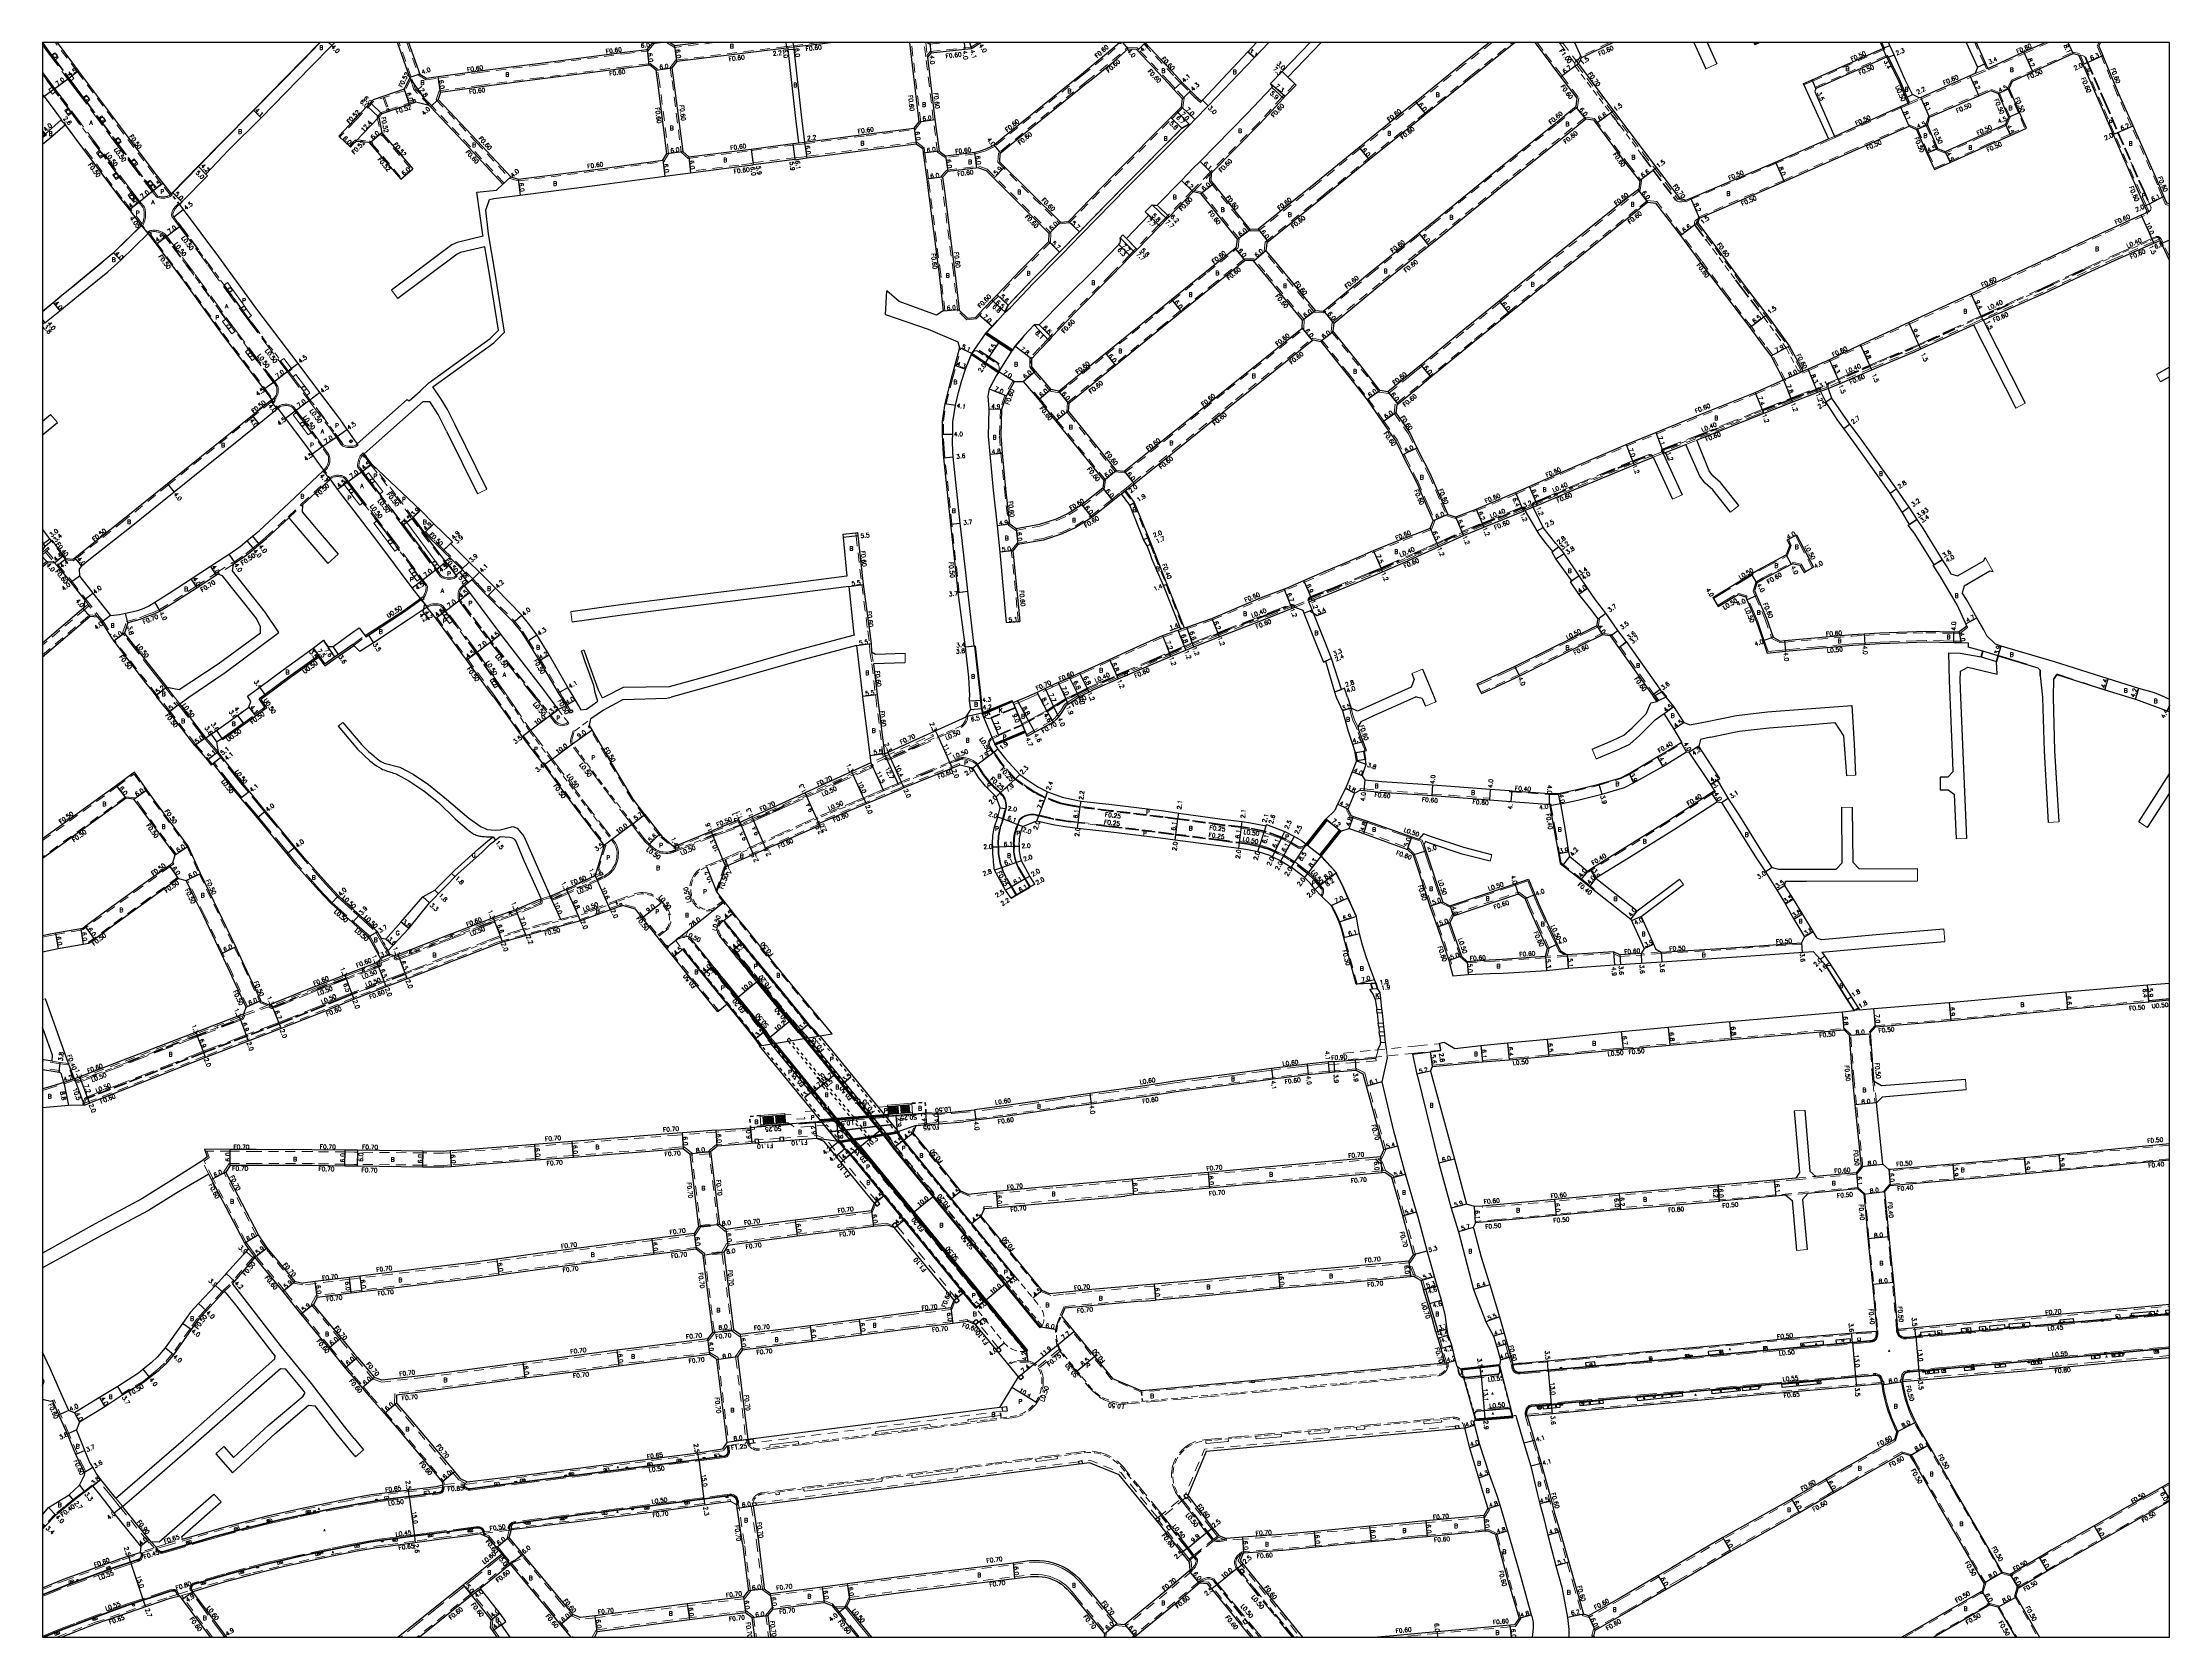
# Model space of a CAD drawing. Header units: metres. Extents: x -3200 to -2400, y -109800 to -109200.
import ezdxf

# ---------------------------------------------------------------- set-up
doc = ezdxf.new("R2010")
doc.units = ezdxf.units.M
doc.header["$LTSCALE"] = 2.5
for name, pattern in [('2212000', [2.5, 1.5, -1]), ('2213000', [1.5, 1, -0.5]), ('2227000', [2.5, 2, -0.5]), ('2232000', [2.5, 1.5, -1]), ('2233000', [4, 3, -1]), ('6301000', [1, 0.5, -0.5])]:
    doc.linetypes.add(name, pattern=pattern)
doc.layers.get('0').update_dxf_attribs({"color": 150, "lineweight": 50})
for name, color, linetype, lineweight in [('2101000', 177, 'Continuous', 30), ('2101001', 1, 'Continuous', 30), ('2102000', 191, 'Continuous', 30), ('2102001', 191, 'Continuous', 9), ('2203000', 5, 'Continuous', 50), ('2211000', 10, '2212000', 9), ('2212000', 8, '2212000', 15), ('2212100', 8, 'Continuous', 15), ('2213000', 6, '2213000', 9), ('2213001', 209, '6301000', 30), ('2226001', 44, '6301000', 30), ('2227000', 3, '2227000', 50), ('2232000', 4, '2232000', 9), ('2232001', 4, '6301000', 30), ('2233000', 62, '2233000', 9), ('2233301', 63, '6301000', 30), ('2235001', 8, '6301000', 30), ('2236000', 3, 'Continuous', 15), ('2239000', 3, 'Continuous', 15), ('6132000', 1, '6132000', 9), ('6165200', 3, 'Continuous', 30), ('9107000', 111, 'Continuous', 35), ('9109230', 202, 'Continuous', 50), ('9201100', 215, 'Continuous', 30), ('9202200', 155, '6301000', 60), ('9203500', 155, 'Continuous', 30), ('9304120', 34, 'Continuous', 30)]:
    doc.layers.add(name, color=color, linetype=linetype, lineweight=lineweight)
for name, color, linetype in [('2226000', 44, '6132000'), ('2231000', 162, 'Continuous'), ('2233300', 63, '2233000'), ('2235000', 7, 'Continuous'), ('2236100', 96, 'Continuous'), ('2238000', 11, 'Continuous'), ('6131000', 26, '613227'), ('9201500', 222, 'Continuous'), ('9201600', 215, 'Continuous'), ('9202100', 82, 'Continuous'), ('9301100', 77, 'Continuous'), ('9302100', 196, 'Continuous'), ('999', 7, 'Continuous')]:
    doc.layers.add(name, color=color, linetype=linetype)
doc.styles.add('Dm_Anotation', font='txt.shx', dxfattribs={"bigfont": 'pscdm.shx'})
doc.linetypes.add('6132000', pattern='A,1e-07,[100,DM.shx,S=0.25,R=0,X=0,Y=0],0.05,[100,DM.shx,S=0.2,R=0,X=0,Y=0],0.05,[100,DM.shx,S=0.15,R=0,X=0,Y=0],0.05,[100,DM.shx,S=0.1,R=0,X=0,Y=0],0.05,[100,DM.shx,S=0.05,R=0,X=0,Y=0],4.8', length=5)
doc.linetypes.add('613227', pattern='A,3.5,[1,dmdr.shx,S=0.15,R=0,X=0,Y=0],0,[1,dmdr.shx,S=0.075,R=0,X=0,Y=0],1.5', length=5)

# ---------------------------------------------------------------- blocks, each defined once
blk = doc.blocks.new('223800')
at = {"color": 0, "linetype": 'Continuous'}
blk.add_circle((0, 0), 0.75, dxfattribs=at)
blk = doc.blocks.new('223900')
blk.add_lwpolyline([(-0.2, -0.4), (-0.4, -0.3), (-0.5, -0.3), (-0.5, -0.2), (-0.4, 0), (-0.5, 0.2), (-0.5, 0.3), (-0.4, 0.3), (-0.2, 0.4), (0, 0.5), (0, 0.5), (0, 0.5), (0.2, 0.4), (0.4, 0.3), (0.5, 0.3), (0.5, 0.2), (0.4, 0), (0.5, -0.2), (0.5, -0.3), (0.4, -0.3), (0.2, -0.4), (0, -0.5), (0, -0.5), (0, -0.5)], close=True)

msp = doc.modelspace()

# ---------------------------------------------------------------- linework, layer by layer
at = {"layer": '2101000'}
for points in [[(-3194.54, -109200), (-3186.57, -109210.66), (-3185.06, -109212.67), (-3169.35, -109233.68), (-3157.74, -109249.21), (-3154.81, -109252.92), (-3151.6, -109256.97), (-3151.12, -109256.47), (-3141.49, -109246.57), (-3132.86, -109237.7), (-3120.66, -109225.4), (-3102.23, -109206.59), (-3095.73, -109200)], [(-3090.11, -109200), (-3091.23, -109201.14), (-3099.38, -109209.4), (-3117.75, -109228.28), (-3130.01, -109240.51), (-3138.52, -109249.54), (-3137.95, -109250.1), (-3147.58, -109259.99), (-3148.49, -109260.91), (-3147.05, -109262.85), (-3133.8, -109280.69), (-3119.57, -109300.26), (-3104.01, -109320.81), (-3095.81, -109331.65), (-3088.27, -109341.63), (-3085.49, -109345.58), (-3083.67, -109348.18), (-3082.75, -109349.47)], [(-3061.86, -109213.2), (-3066.54, -109200)], [(-3062.3, -109200), (-3058.09, -109211.86), (-3055.52, -109213.41), (-3051.13, -109212.8), (-3035.63, -109210.66), (-3013.67, -109207.89), (-2981.13, -109203.65), (-2972.64, -109202.62)], [(-2972.64, -109202.62), (-2970.71, -109200.32), (-2970.76, -109200)], [(-2952.15, -109200), (-2962.18, -109201.23), (-2964.21, -109200)], [(-2902.56, -109200), (-2906.64, -109200.46), (-2917.45, -109201.79), (-2917.39, -109202.44), (-2914.48, -109228.3), (-2913.37, -109237.48)], [(-2913.37, -109237.48), (-2890.26, -109234.47), (-2872.12, -109232.16), (-2870.3, -109229.78), (-2873.84, -109200)], [(-2846.89, -109200), (-2847.43, -109200.34), (-2850.58, -109202.33), (-2853.13, -109202.61), (-2865.86, -109204), (-2867.15, -109205.53), (-2864.35, -109228.98), (-2862.76, -109240.87), (-2860.32, -109242.62), (-2849.31, -109241.28), (-2847.17, -109240.7), (-2845.45, -109240.14), (-2843.44, -109239.26), (-2842.07, -109238.45), (-2838.83, -109235.79), (-2823.86, -109223.68), (-2809.26, -109211.88)], [(-2866.07, -109200), (-2866.25, -109200.02), (-2866.28, -109200)], [(-2845.36, -109309.62), (-2842.73, -109306.85), (-2837.87, -109301.5), (-2835.97, -109299.63), (-2827.24, -109290.5), (-2816.6, -109279.7), (-2809.18, -109272.11), (-2791.99, -109254.51), (-2770.58, -109233.09), (-2768.47, -109230.95), (-2766.58, -109229), (-2761.57, -109223.8), (-2744.26, -109205.74), (-2738.76, -109200)], [(-2809.26, -109211.88), (-2799.75, -109204.19), (-2794.95, -109200)], [(-2803.16, -109284.32), (-2795.22, -109276.01), (-2794.88, -109275.59), (-2794.69, -109275.31), (-2794.62, -109275.01), (-2794.59, -109274.65), (-2794.56, -109274.09), (-2794.66, -109273.43), (-2793.67, -109272.4), (-2792.33, -109273.75), (-2783.85, -109265), (-2785.21, -109263.68), (-2782.64, -109261.03), (-2782.23, -109261.14), (-2781.89, -109261.18), (-2781.49, -109261.23), (-2781.08, -109261.26), (-2780.75, -109261.24), (-2771.66, -109251.86), (-2767.34, -109247.44), (-2764.61, -109244.77), (-2746.95, -109226.7), (-2737.62, -109216.91), (-2737.53, -109216.73), (-2737.5, -109216.62), (-2737.49, -109216.51), (-2737.49, -109216.39), (-2737.52, -109216.28), (-2737.58, -109216.18), (-2738.14, -109215.4), (-2733.76, -109210.93), (-2723.23, -109200)], [(-2785.37, -109200), (-2785.21, -109200.16), (-2773.67, -109212.56), (-2771.46, -109214.86), (-2768.16, -109218.2), (-2766.03, -109220.33), (-2764.08, -109222.09), (-2763.74, -109221.73), (-2746.64, -109203.46), (-2743.33, -109200)], [(-2731.62, -109212.99), (-2719.07, -109200)], [(-2682.76, -109272.11), (-2682.33, -109271.77), (-2677.57, -109268), (-2655.22, -109249.73), (-2630.97, -109230.31), (-2623.18, -109223.94), (-2622.83, -109220.97), (-2628.87, -109212.9), (-2635.12, -109204.57), (-2638.52, -109200)], [(-2655.73, -109200), (-2665.73, -109207.93), (-2682.76, -109221.72)], [(-2646.07, -109200), (-2662.12, -109212.73), (-2679.76, -109227.01), (-2682.76, -109229.43)], [(-2609.25, -109200), (-2621.18, -109205.75)], [(-2554.02, -109200), (-2555.93, -109200.83)], [(-2537.74, -109215.49), (-2534.45, -109214.05), (-2507.84, -109202.29), (-2507.63, -109202.2), (-2507.26, -109202.04), (-2508.2, -109200)], [(-2476.43, -109200), (-2472.25, -109209.33), (-2473.03, -109211.7), (-2475.08, -109212.55), (-2493.53, -109220.64), (-2494.09, -109220.87), (-2496.71, -109219.61), (-2499.52, -109213.84), (-2503.59, -109204.6), (-2505.13, -109201.1), (-2505.62, -109200)], [(-2472.68, -109200), (-2469.17, -109207.95), (-2468.37, -109209.71), (-2454.75, -109203.54), (-2446.79, -109200)], [(-2817.1, -109267.6), (-2814.11, -109267.29), (-2796.92, -109249.68), (-2775.58, -109228.19), (-2773.36, -109225.95), (-2771.62, -109224.14), (-2771.28, -109221.16), (-2774.43, -109217.68), (-2776.57, -109215.31), (-2788.2, -109202.97), (-2788.61, -109202.53)], [(-2806.82, -109215.04), (-2797.18, -109207.25), (-2791.6, -109202.39)], [(-2791.6, -109202.39), (-2788.61, -109202.53)], [(-2622.31, -109207.98), (-2621.18, -109205.75)], [(-2622.31, -109207.98), (-2609.06, -109225.66), (-2597.52, -109241.05), (-2592.94, -109247.12), (-2584.3, -109258.56), (-2581.93, -109259.35), (-2580.04, -109258.52), (-2548.16, -109244.97), (-2528.19, -109236.28)], [(-2525.94, -109235.3), (-2523.34, -109234.16), (-2501.21, -109224.09), (-2498.26, -109222.82), (-2497.8, -109222.6), (-2498.7, -109220.59), (-2501.17, -109214.62), (-2505.73, -109205.52), (-2505.88, -109205.18), (-2506.34, -109205.39), (-2506.46, -109205.45), (-2533.02, -109217.28), (-2533.4, -109218.42)], [(-2459.01, -109214.57), (-2451.42, -109211.06), (-2436.28, -109204.19), (-2434.23, -109204.64), (-2432.64, -109208.27), (-2425.72, -109224.1), (-2421.19, -109234.66), (-2411.37, -109256.93), (-2409.36, -109261.48), (-2408.56, -109263.3)], [(-2426.52, -109201.38), (-2425.06, -109204.89)], [(-2400, -109260.65), (-2400.15, -109260.71), (-2401.01, -109260.45), (-2402.17, -109257.75), (-2404, -109253.32), (-2413.68, -109231.37), (-2419.1, -109219.3), (-2425.06, -109204.89)], [(-3061.86, -109213.2), (-3064, -109217.58)], [(-2806.82, -109215.04), (-2821.21, -109226.69), (-2836.31, -109238.89), (-2839.89, -109241.84)], [(-2682.76, -109221.72), (-2683.54, -109222.36), (-2704.8, -109239.46), (-2721.04, -109252.78), (-2742.8, -109270.28), (-2745.8, -109270.31), (-2749.96, -109265.2), (-2759.61, -109253.08), (-2760.44, -109252.04), (-2760.26, -109249.05), (-2742.1, -109230.57), (-2733.26, -109220.88), (-2732.59, -109220.14), (-2728.5, -109215.99), (-2728.93, -109215.58), (-2731.62, -109212.99)], [(-2408.91, -109264.23), (-2410.63, -109265), (-2424.48, -109271.17), (-2451.99, -109284.15), (-2474.53, -109294.6), (-2498.06, -109305.39), (-2511.08, -109311.32), (-2516.24, -109313.73), (-2527.93, -109319.32), (-2535.94, -109322.85), (-2537.81, -109323.67), (-2542.9, -109314.12), (-2546.45, -109309.28), (-2551.34, -109302.46), (-2559.87, -109291.27), (-2570.45, -109276.91), (-2577.37, -109267.74), (-2576.77, -109266.05), (-2544.97, -109252.31), (-2520.25, -109241.33), (-2497.9, -109231.48), (-2495.18, -109232.75), (-2491.24, -109241.68), (-2488.34, -109247.75), (-2482.45, -109245.2), (-2468.93, -109239.05), (-2459.8, -109234.94), (-2453.81, -109232.23), (-2456.35, -109226.3), (-2460.34, -109217.26), (-2459.01, -109214.57)], [(-3198.89, -109234.32), (-3193.03, -109229.11), (-3192.86, -109228.96), (-3196.3, -109224.37), (-3199.38, -109220.24), (-3200, -109220.77)], [(-3064, -109217.58), (-3075.66, -109221.57), (-3082.75, -109229.05), (-3088.55, -109235.18)], [(-3059.6, -109222.41), (-3072.32, -109226.77), (-3073.57, -109228.09), (-3072.35, -109233.96), (-3060.72, -109247.55)], [(-3173.89, -109279.51), (-3173.37, -109279.07), (-3162.76, -109268.66), (-3167.35, -109262.85), (-3170.43, -109258.96), (-3183.34, -109241.69), (-3184.43, -109240.24), (-3191.33, -109231.01), (-3197.31, -109236.12), (-3200, -109238.4)], [(-3026.86, -109253.3), (-3039.47, -109239.66), (-3054.12, -109224.14)], [(-2682.76, -109229.43), (-2700.99, -109244.1), (-2717.26, -109257.43), (-2739.56, -109275.38)], [(-2682.76, -109279.81), (-2678.59, -109276.46), (-2674.14, -109273), (-2651.43, -109254.38), (-2627.19, -109234.97), (-2619.56, -109228.74)], [(-2616.59, -109229.11), (-2604.05, -109246.01), (-2599.25, -109252.19)], [(-3200, -109233.04), (-3198.89, -109234.32)], [(-3084.2, -109239.31), (-3082.75, -109237.78)], [(-3082.75, -109237.78), (-3082.3, -109237.31)], [(-3082.3, -109237.31), (-3082.1, -109237.09), (-3077.28, -109237.44)], [(-3077.28, -109237.44), (-3065.28, -109251.45)], [(-3024.37, -109257.92), (-3020.29, -109257.42), (-2990.39, -109253.58), (-2965.92, -109250.25), (-2956.22, -109248.97), (-2938, -109246.7), (-2932.66, -109246.01), (-2932.67, -109245.91), (-2917.09, -109243.89), (-2917.06, -109244.09), (-2912.57, -109243.43), (-2889.46, -109240.42), (-2871.35, -109238.11), (-2868.94, -109239.9), (-2868.71, -109241.67), (-2867.4, -109251.42), (-2866.83, -109255.65), (-2862.77, -109287.32), (-2861.22, -109300.93), (-2863.74, -109302.63), (-2877.84, -109297.47), (-2882.42, -109293.43)], [(-2847.9, -109247.15), (-2859.54, -109248.57), (-2861.45, -109250.62), (-2860.88, -109254.88), (-2856.82, -109286.48), (-2855.24, -109300.4), (-2855.2, -109300.73), (-2852.12, -109303.72), (-2849.13, -109303.4), (-2847.93, -109302.17), (-2842.9, -109296.93), (-2840.9, -109294.95), (-2832.26, -109285.8), (-2821.51, -109274.86), (-2821.32, -109271.87), (-2845.07, -109248.13)], [(-2840.03, -109244.84), (-2817.1, -109267.6)], [(-2599.62, -109255.17), (-2603.8, -109258.46), (-2634.39, -109282.93)], [(-2817.78, -109331.13), (-2814.06, -109328.17), (-2800.21, -109316.9), (-2781.46, -109301.64), (-2775.33, -109296.68), (-2762.22, -109286.05), (-2751.41, -109277.32), (-2750.91, -109276.91), (-2750.59, -109273.93), (-2754.61, -109268.99), (-2764.28, -109256.84), (-2767.21, -109256.18), (-2776.3, -109265.55), (-2777.12, -109266.39), (-2779.69, -109269.04), (-2788.23, -109277.85), (-2789.22, -109278.87), (-2790.74, -109280.44), (-2797.77, -109287.68), (-2811.05, -109301.02), (-2820.46, -109310.89), (-2821.47, -109312.05), (-2824.46, -109315.21), (-2828.06, -109319.04), (-2828.07, -109321.96), (-2826.63, -109323.65), (-2820.74, -109330.58)], [(-2596.14, -109260.06), (-2600.08, -109263.16), (-2630.61, -109287.6), (-2648.39, -109302), (-2662.01, -109313.03), (-2677.76, -109325.96), (-2682.26, -109329.66), (-2682.76, -109330.05)], [(-2545.11, -109326.95), (-2549.87, -109317.84), (-2552.66, -109314.06), (-2557.75, -109307.25), (-2566.54, -109295.71), (-2576.5, -109282.46), (-2583.83, -109272.63), (-2593.16, -109260.44)], [(-3200, -109306.01), (-3199.22, -109305.34), (-3199.09, -109305.49), (-3193.5, -109300.91), (-3186.48, -109295.16), (-3175.5, -109286.25), (-3170.53, -109281.89), (-3160.29, -109271.87), (-3159.72, -109272.62), (-3157.32, -109275.86), (-3146.66, -109290.2), (-3132.41, -109309.79), (-3116.77, -109330.46), (-3113.76, -109334.44), (-3114.22, -109334.81), (-3121.07, -109340.33), (-3152.99, -109366.01), (-3169.74, -109379.61), (-3184.47, -109391.2), (-3187.91, -109393.96), (-3188.58, -109394.51), (-3191.06, -109394.19), (-3192.11, -109392.94), (-3196.36, -109387.27), (-3196.67, -109387.52)], [(-3177.71, -109282.67), (-3173.89, -109279.51)], [(-2739.86, -109278.36), (-2736.14, -109282.79), (-2721.33, -109300.84), (-2718.34, -109301.1), (-2717.67, -109300.56), (-2699.48, -109285.54), (-2682.76, -109272.11)], [(-2714.31, -109305.55), (-2713.86, -109305.19), (-2695.66, -109290.17), (-2682.76, -109279.81)], [(-2470.02, -109304.52), (-2447.28, -109294.46), (-2431.07, -109286.72), (-2420.36, -109281.83), (-2405.91, -109275.48), (-2403.5, -109274.44)], [(-2400, -109282.05), (-2403.5, -109274.44)], [(-3188.83, -109291.91), (-3177.71, -109282.67)], [(-2803.16, -109284.32), (-2815.88, -109296.84), (-2825.16, -109306.26), (-2827.06, -109306.19), (-2830.72, -109310.22), (-2834.25, -109314.29), (-2835.18, -109315.63), (-2835.55, -109316.11), (-2840.36, -109312.93), (-2845.36, -109309.62)], [(-2814.17, -109338.75), (-2813.62, -109339.43), (-2796.17, -109360.96), (-2793.19, -109361.3), (-2778.11, -109349.29), (-2754.71, -109330.26), (-2726.18, -109307.46), (-2726.12, -109304.46), (-2740.75, -109286.63), (-2744.63, -109282), (-2747.63, -109281.98), (-2758.4, -109290.68), (-2771.56, -109301.34), (-2777.65, -109306.27), (-2796.43, -109321.56), (-2813.96, -109335.76)], [(-2634.39, -109282.93), (-2652.17, -109297.34), (-2665.81, -109308.39), (-2681.57, -109321.33), (-2682.76, -109322.3)], [(-3200, -109301.07), (-3196.03, -109297.81), (-3193.47, -109295.71)], [(-3193.47, -109295.71), (-3188.99, -109292.04), (-3188.83, -109291.91)], [(-2882.98, -109302.3), (-2866.91, -109307.84), (-2855.77, -109312.67), (-2855.06, -109314.82), (-2856.88, -109321.45), (-2858.22, -109326.46), (-2860.63, -109335.85), (-2861.67, -109342.37), (-2861.63, -109347.39), (-2861.4, -109352.92), (-2861.08, -109356.27), (-2858.48, -109381.19), (-2856.39, -109400.94), (-2855.68, -109406.94), (-2852.95, -109427.53)], [(-2792.69, -109368.58), (-2789.45, -109365.99), (-2774.34, -109353.95), (-2750.93, -109334.91), (-2722.4, -109312.12), (-2722.06, -109311.84), (-2719.14, -109312.5), (-2709.28, -109324.84), (-2701.83, -109334.41), (-2695.95, -109342.8), (-2690.93, -109349.94), (-2688.47, -109355.09), (-2687.81, -109356.46), (-2683.45, -109364.9), (-2682.76, -109366.52)], [(-2682.76, -109322.3), (-2686.05, -109325), (-2693.95, -109331.37), (-2696.92, -109330.96), (-2697.35, -109330.36), (-2704.57, -109321.13), (-2714.63, -109308.53)], [(-2528.32, -109330.15), (-2523.84, -109328.23), (-2511.94, -109323.09), (-2507.99, -109321.39), (-2495.88, -109316.38), (-2493.53, -109315.3), (-2473.66, -109306.2)], [(-2849.15, -109427.11), (-2849.57, -109427.16), (-2852.01, -109406.48), (-2852.57, -109400.47), (-2854.83, -109380.8), (-2857.54, -109355.9), (-2857.6, -109354.21), (-2857.72, -109349.73), (-2857.63, -109347.35), (-2857.66, -109342.67), (-2856.58, -109336.49), (-2855.49, -109331.69), (-2854.3, -109327.48), (-2852.81, -109322.85), (-2850.6, -109317.39), (-2850.45, -109317.01), (-2845.3, -109320.45), (-2840.29, -109323.76), (-2840.5, -109324.1), (-2841.27, -109325.36), (-2843.93, -109330.23), (-2844.25, -109331.52), (-2844.45, -109332.99), (-2844.04, -109337.76), (-2844.36, -109348.08), (-2843.73, -109354.93), (-2842.49, -109368.41), (-2840.98, -109381.79), (-2839.96, -109391.75), (-2837.54, -109418.21)], [(-2831.2, -109327.54), (-2827.45, -109331.95), (-2825.31, -109334.46), (-2818.85, -109342.51), (-2800.83, -109364.73), (-2801.22, -109367.71), (-2809.07, -109373.97), (-2814.22, -109377.22), (-2818.73, -109379.28), (-2824.99, -109381.35), (-2833.75, -109382.91), (-2836.12, -109381.24), (-2837.62, -109367.9), (-2838.95, -109354.49), (-2839.45, -109347.93), (-2839.14, -109337.9), (-2837.48, -109332.93), (-2834.4, -109327.55), (-2831.2, -109327.54)], [(-2682.76, -109353.12), (-2682.44, -109353.78), (-2678.03, -109362.33), (-2673.41, -109373.02), (-2671.41, -109377.63), (-2668.54, -109378.5), (-2668.08, -109378.31), (-2660.8, -109375.51), (-2645.95, -109369.34), (-2640.86, -109366.98), (-2627.21, -109361), (-2604.36, -109351.25), (-2593.24, -109346.74), (-2581.47, -109341.97), (-2555.77, -109331.61), (-2545.11, -109326.95)], [(-2817.78, -109331.13), (-2820.74, -109330.58)], [(-2813.96, -109335.76), (-2814.17, -109338.75)], [(-2682.76, -109330.05), (-2690.61, -109336.38)], [(-2476.22, -109419.56), (-2476.59, -109418.73), (-2479.84, -109411.61), (-2486.28, -109400.73), (-2488.83, -109396.68), (-2488.49, -109396.47), (-2495.72, -109384.81), (-2498.25, -109381.6), (-2497.81, -109381.31), (-2500.6, -109376.67), (-2505.1, -109369.49), (-2509.05, -109363.85), (-2518.66, -109350.42), (-2522.52, -109345.16), (-2525.02, -109341.77), (-2529.19, -109335.13), (-2531.23, -109331.21), (-2532.38, -109331.65), (-2541.79, -109335.31), (-2552.6, -109339.61), (-2555.41, -109340.71), (-2577.77, -109349.64)], [(-2528.32, -109330.15), (-2527.1, -109333.82), (-2522.7, -109340.19), (-2520.35, -109343.56), (-2516.41, -109348.75), (-2506.76, -109362.24), (-2502.8, -109367.88), (-2498.03, -109374.86), (-2494.98, -109379.42), (-2492.58, -109383), (-2485.43, -109394.58), (-2483.52, -109397.67), (-2482.17, -109399.92)], [(-2691.03, -109339.36), (-2685.74, -109346.9), (-2683.06, -109352.49), (-2682.76, -109353.12)], [(-3082.75, -109349.47), (-3081.64, -109351.02)], [(-2590.44, -109354.56), (-2590.22, -109354.48), (-2581.88, -109351.24)], [(-3000.16, -109446.28), (-3002.38, -109442.61), (-3009.45, -109430.38), (-3014.07, -109422.86), (-3016.67, -109419.17), (-3019.75, -109415.49), (-3029.65, -109405.31), (-3035.6, -109399.26), (-3039.5, -109395.45), (-3046.58, -109388.54), (-3045.86, -109387.85), (-3052.84, -109381.04), (-3057.86, -109375.89), (-3076.1, -109358.59), (-3078.25, -109355.74), (-3078.75, -109355.08), (-3079.03, -109354.71)], [(-2589.32, -109446.29), (-2589.36, -109446.24), (-2590.89, -109444.27), (-2591.54, -109443.34), (-2604.17, -109425.4), (-2604.25, -109425.46), (-2607.48, -109421.21), (-2611.98, -109414.72), (-2615.84, -109409.68), (-2618.84, -109405.27), (-2622.01, -109400.6), (-2627.72, -109392.19), (-2628.31, -109391.32), (-2629.73, -109389.74), (-2630.84, -109388.51), (-2635.63, -109382.48), (-2639.37, -109374.82), (-2637.78, -109374.15), (-2624.05, -109368.35), (-2601.36, -109358.88), (-2594.18, -109356.04)], [(-3082.75, -109376.25), (-3087.94, -109369.52), (-3089.01, -109368.05), (-3091.8, -109364.21), (-3092.48, -109364.85), (-3102.2, -109373.98)], [(-2682.76, -109366.52), (-2679.27, -109374.59), (-2676.96, -109379.92)], [(-2817.94, -109440.82), (-2813.72, -109439.01), (-2810.01, -109437.2), (-2808.14, -109436.34), (-2798.65, -109432.08), (-2788.26, -109427.41), (-2778.7, -109423.15), (-2772.94, -109421.13), (-2771.86, -109420.72), (-2778.39, -109404.28), (-2782.74, -109394.2), (-2783.26, -109392.66), (-2784.57, -109389.42), (-2785.92, -109386.99), (-2791, -109374.03), (-2794.22, -109369.8), (-2797.48, -109372.4), (-2805.32, -109378.66), (-2811.36, -109382.51), (-2816.53, -109384.88), (-2823.52, -109387.19), (-2833.11, -109388.88), (-2834.99, -109391.25), (-2832.89, -109412.46), (-2832.45, -109417.83)], [(-2792.69, -109368.58), (-2789.4, -109373), (-2784.04, -109386.23), (-2783.04, -109388.7), (-2781.35, -109392.88), (-2777.06, -109403.75), (-2770.56, -109420.23), (-2769.58, -109419.95), (-2760.14, -109416.65), (-2741.83, -109408.97), (-2731.85, -109405.14), (-2725.53, -109402.44), (-2717.6, -109398.95), (-2709.67, -109395.59), (-2706.94, -109394.43), (-2705.9, -109393.99), (-2699.34, -109391.08), (-2688.49, -109386.78), (-2682.76, -109384.55)], [(-3196.67, -109387.52), (-3197.3, -109386.69), (-3200, -109383.11)], [(-3128.21, -109396.21), (-3127.56, -109395.77), (-3123.2, -109392.81), (-3120.54, -109390.58), (-3118.46, -109388.84), (-3115.79, -109386.59), (-3107.31, -109378.77)], [(-3082.75, -109421.52), (-3080.95, -109420.22), (-3078.69, -109423.16), (-3078.38, -109423.56), (-3077.38, -109422.91), (-3064.24, -109414.37), (-3057.55, -109409.57), (-3057.85, -109409.18), (-3060.94, -109405.18), (-3074.22, -109387.32), (-3082.75, -109376.25)], [(-2682.76, -109393.31), (-2674.97, -109389.79), (-2665.5, -109385.46), (-2657.9, -109382.33), (-2643.01, -109376.35), (-2642.32, -109376.06)], [(-2682.76, -109384.55), (-2678.04, -109382.72)], [(-2678.04, -109382.72), (-2676.96, -109379.92)], [(-2615.39, -109419.44), (-2614.92, -109416.88), (-2617.61, -109413.19), (-2622.15, -109407.51), (-2625.28, -109402.89), (-2624.79, -109402.55), (-2630.85, -109394.31), (-2632.23, -109391.74), (-2631.92, -109391.49), (-2634.41, -109388.52), (-2636.8, -109385.34), (-2637.79, -109383.67), (-2642.32, -109376.06)], [(-3200, -109391.29), (-3198.98, -109389.44), (-3200, -109388.09)], [(-2898.96, -109384.92), (-2898.84, -109386.21), (-2897.49, -109400.77)], [(-2893.52, -109384.36), (-2893.36, -109385.65), (-2891.28, -109403.91), (-2889, -109421.33), (-2888.39, -109426.11), (-2888.17, -109429.23)], [(-2543.75, -109387.15), (-2542.8, -109389.26), (-2544.18, -109392.79)], [(-2540.22, -109385.26), (-2533.92, -109397.44)], [(-3200, -109397.2), (-3198.19, -109395.66)], [(-3198.19, -109395.66), (-3195.49, -109395.75), (-3194.55, -109396.88), (-3189.33, -109403.21), (-3184.14, -109409.82)], [(-2709.14, -109446.29), (-2710.28, -109442.96), (-2711.46, -109443.37), (-2715.19, -109431.76), (-2717.7, -109425.38), (-2722.42, -109413.5), (-2723.66, -109410.41), (-2722.45, -109409.93), (-2715.32, -109407.12), (-2703.45, -109402.25), (-2695.94, -109399.09), (-2686.51, -109395.01), (-2682.76, -109393.31)], [(-2571.75, -109408.8), (-2554.64, -109398.35), (-2544.18, -109392.79)], [(-2555.15, -109403.34), (-2552.66, -109401.82), (-2541.92, -109396.12)], [(-2537.44, -109399.34), (-2538.94, -109396.77), (-2541.92, -109396.12)], [(-3134.04, -109400.04), (-3134.61, -109400.41), (-3141.87, -109405.14), (-3150.18, -109410.57), (-3155.71, -109413.95), (-3158.12, -109415.08), (-3160.84, -109416.13), (-3163.36, -109417.09), (-3167.88, -109418.39), (-3169.23, -109422.27), (-3168.69, -109422.95), (-3157.11, -109437.69), (-3153.28, -109442.58)], [(-3004.97, -109446.28), (-3005.91, -109444.69), (-3013.07, -109432.5), (-3017.65, -109425.24), (-3019.84, -109421.74), (-3022.82, -109418.06), (-3032.61, -109408.29), (-3036.84, -109403.89), (-3038.51, -109402.16), (-3039.9, -109403.25), (-3041.36, -109404.41), (-3039.37, -109406.95), (-3027.71, -109422.63), (-3011.23, -109444.06)], [(-2896.74, -109404.6), (-2894.81, -109422.6), (-2894.77, -109422.91)], [(-2569.71, -109412.23), (-2562.25, -109407.68)], [(-2562.25, -109407.68), (-2559.39, -109408.59)], [(-2555.15, -109403.34), (-2556.06, -109406.2)], [(-2556.06, -109406.2), (-2555.27, -109408.04), (-2551.6, -109416.53), (-2549.08, -109423.78), (-2546.42, -109425.17)], [(-2401.77, -109446.3), (-2405.62, -109444.71), (-2411.51, -109443.04), (-2423.03, -109439.39), (-2443.22, -109433), (-2463.27, -109427.05), (-2465.43, -109426.38), (-2468.65, -109423.25), (-2469.86, -109421.02), (-2472.5, -109416.39), (-2476.4, -109409.58), (-2477.91, -109407.05)], [(-3184.42, -109412.7), (-3200, -109425.95)], [(-3182.09, -109415.96), (-3200, -109431.21)], [(-3030.3, -109446.28), (-3031.22, -109445), (-3040.49, -109432.26), (-3052.13, -109416.6), (-3055.28, -109412.5), (-3055.31, -109412.46), (-3062.48, -109417.18), (-3075.46, -109425.84), (-3080.69, -109429.17), (-3082.75, -109427)], [(-2810.33, -109446.29), (-2810.17, -109446.18), (-2806.49, -109444.38), (-2804.55, -109443.47), (-2795.46, -109439.41), (-2784.07, -109434.57), (-2775.71, -109431), (-2770.01, -109428.58), (-2767, -109427.31), (-2757.43, -109423.54), (-2738.69, -109416.33), (-2728.92, -109412.48), (-2726.02, -109413.59), (-2725.57, -109414.74), (-2720.96, -109426.42), (-2718.14, -109433.12), (-2717.39, -109432.77), (-2714.06, -109444.27), (-2713.37, -109446.29)], [(-2559.39, -109408.59), (-2558.94, -109409.63), (-2555.33, -109417.98), (-2552.86, -109425.09), (-2551.27, -109429.7), (-2544.37, -109428.98), (-2519.09, -109426.74), (-2514.6, -109426.48), (-2508.77, -109426.13), (-2491.54, -109425.44), (-2481.26, -109425.68), (-2478.43, -109425.67), (-2475.76, -109425.81), (-2475.74, -109427.54)], [(-3179.29, -109416.17), (-3177.64, -109418.06), (-3174.64, -109422.95), (-3173.22, -109425.28), (-3161.22, -109440.87), (-3158.91, -109443.81), (-3157.37, -109445.78), (-3156.98, -109446.28)], [(-3122.87, -109445.91), (-3118.28, -109442.49), (-3109.55, -109435.99), (-3098.18, -109427.83), (-3094.3, -109424.87), (-3092.63, -109427.22), (-3090.63, -109427.22), (-3082.75, -109421.52)], [(-2615.39, -109419.44), (-2622.94, -109423.22), (-2646.23, -109434.77), (-2660.47, -109441.46)], [(-2613.26, -109422.83), (-2621.36, -109426.9), (-2644.53, -109438.39), (-2658.77, -109445.08)], [(-2593.75, -109446.29), (-2594.01, -109445.95), (-2594.49, -109445.41), (-2607.1, -109427.63), (-2610.29, -109423.25), (-2613.26, -109422.83)], [(-2546.42, -109425.17), (-2544.79, -109425), (-2519.38, -109422.75), (-2514.84, -109422.48), (-2508.97, -109422.14), (-2491.64, -109421.45), (-2481.19, -109421.68), (-2479.09, -109421.72)], [(-2476.22, -109419.56), (-2479.09, -109421.72)], [(-3082.75, -109427), (-3082.9, -109426.85), (-3083.25, -109426.48), (-3088.63, -109430.22), (-3090.05, -109431.18), (-3093.65, -109433.81), (-3096.07, -109430.62), (-3107.52, -109438.77), (-3116.32, -109445.27), (-3117.68, -109446.28)], [(-2893.84, -109426.85), (-2891.59, -109445.98), (-2891.55, -109446.29)], [(-2852.95, -109427.53), (-2851.72, -109438.81), (-2851.37, -109445.84), (-2851.35, -109446.29)], [(-2849.15, -109427.11), (-2847.92, -109438.39), (-2847.21, -109444.79), (-2847.09, -109446.29)], [(-2470.84, -109431.18), (-2470.19, -109428.95), (-2475.74, -109427.54)], [(-2465.09, -109432.9), (-2464.39, -109430.79), (-2449.45, -109435.3)], [(-2887.47, -109433.73), (-2886.13, -109445.27), (-2886, -109446.29)], [(-2442.4, -109437.72), (-2424.36, -109443.59), (-2415.3, -109446.3)], [(-3154.74, -109449.05), (-3156.98, -109446.28)], [(-3122.65, -109446.28), (-3122.87, -109445.91)], [(-3121.68, -109447.9), (-3122.65, -109446.28)], [(-3122.38, -109450.03), (-3121.68, -109447.9)], [(-3117.68, -109446.28), (-3118.56, -109446.94)], [(-3117.36, -109450.81), (-3116.38, -109450.1), (-3118.56, -109446.94)], [(-3030.3, -109446.28), (-3019.57, -109461.19), (-3011.39, -109471.89), (-3000.16, -109487.15), (-2988.74, -109502.1)], [(-3011.23, -109444.06), (-3009.54, -109446.28)], [(-3009.54, -109446.28), (-3006.02, -109450.92)], [(-3004.97, -109446.28), (-3004.72, -109446.72), (-3003.13, -109449.42), (-3003.02, -109449.61)], [(-3000.16, -109446.28), (-2999.64, -109447.47), (-2997.53, -109451.01)], [(-2891.55, -109446.29), (-2888.8, -109468.11), (-2888.42, -109471.06), (-2912.85, -109482.12)], [(-2886, -109446.29), (-2883.32, -109467.62)], [(-2883.32, -109467.62), (-2852.54, -109453.7), (-2850.86, -109450.99), (-2851.29, -109447.67), (-2851.35, -109446.29)], [(-2847.09, -109446.29), (-2847, -109447.38), (-2846.68, -109450.52), (-2846.22, -109452.22), (-2846.61, -109452.38)], [(-2846.61, -109452.38), (-2846.45, -109452.75), (-2844.22, -109451.81), (-2835.11, -109447.99)], [(-2834.92, -109448.46), (-2835.11, -109447.99)], [(-2829.85, -109446.29), (-2829.85, -109446.29), (-2833.29, -109447.73), (-2834.92, -109448.46)], [(-2817.94, -109440.82), (-2821.53, -109442.45), (-2825.9, -109444.49), (-2829.85, -109446.29)], [(-2814.17, -109448.89), (-2811.85, -109447.29), (-2810.33, -109446.29)], [(-2713.37, -109446.29), (-2711.1, -109451.45), (-2708.87, -109459.13)], [(-2709.14, -109446.29), (-2707.76, -109450.4)], [(-2592.72, -109447.87), (-2592.6, -109447.78), (-2593.75, -109446.29)], [(-2582.48, -109455.82), (-2586.38, -109449.85), (-2589.32, -109446.29)], [(-2415.3, -109446.3), (-2412.78, -109447.05), (-2400.88, -109451.42), (-2400, -109451.83)], [(-2401.77, -109446.3), (-2400, -109447.02)], [(-3142.7, -109464.47), (-3152.42, -109451.95), (-3154.74, -109449.05)], [(-3138.64, -109461.55), (-3148.4, -109448.81)], [(-3138.64, -109461.55), (-3136.56, -109460.17), (-3134.62, -109458.81), (-3126.63, -109453.2), (-3122.38, -109450.03)], [(-3134.56, -109463.16), (-3132.62, -109461.8), (-3124.48, -109456.09), (-3124.18, -109456.49), (-3119.88, -109453.29), (-3117.07, -109451.23)], [(-3117.36, -109450.81), (-3117.07, -109451.23)], [(-3003.02, -109449.61), (-3006.02, -109450.92)], [(-2973.48, -109490.45), (-2977.87, -109484.7), (-2987.51, -109468.49), (-2993.32, -109458.65), (-2994.31, -109456.98), (-2993.79, -109454.47)], [(-2819.92, -109455.7), (-2826.81, -109459.45), (-2829.62, -109461.09), (-2829.89, -109460.44), (-2830.32, -109459.43)], [(-2814.17, -109448.89), (-2814.65, -109449.19), (-2815.08, -109449.55), (-2816.59, -109451.92), (-2817.89, -109453.66), (-2818.71, -109454.65), (-2819.92, -109455.7)], [(-2586.24, -109458.29), (-2590.02, -109452.49)], [(-3134.56, -109463.16), (-3133.95, -109466.91)], [(-2841.66, -109464.19), (-2841.82, -109463.82), (-2830.47, -109459.06), (-2830.32, -109459.43)], [(-2708.87, -109459.13), (-2707.23, -109464.03), (-2706.22, -109467.1)], [(-2705.34, -109457.41), (-2705.03, -109458.32)], [(-2701.98, -109466.39), (-2705.03, -109458.32)], [(-2648.22, -109481.46), (-2647.4, -109481.52), (-2633.15, -109482.51), (-2629.74, -109482.51), (-2623.41, -109481.21), (-2614.57, -109479.03), (-2606.41, -109476.59), (-2603.24, -109475.05), (-2592.67, -109468.8), (-2588.59, -109466.39), (-2583.61, -109463.38), (-2583.44, -109463.27)], [(-2583.44, -109463.27), (-2586.24, -109458.29)], [(-3142.7, -109464.47), (-3137.98, -109470.04), (-3136.59, -109471.83)], [(-3136.59, -109471.83), (-3136.19, -109471.53), (-3135.8, -109471.22)], [(-3091.46, -109523.98), (-3096.26, -109518.86), (-3104.56, -109509.5), (-3107.98, -109505.25), (-3119.2, -109491.71), (-3125.39, -109484.36), (-3128.42, -109480.7), (-3135.8, -109471.22)], [(-3088.7, -109521.09), (-3093.2, -109516.14), (-3101.45, -109506.82), (-3104.92, -109502.68), (-3116.11, -109489.16), (-3122.2, -109481.78), (-3125.27, -109478.07), (-3132.56, -109468.7), (-3133.95, -109466.91)], [(-2841.27, -109483.77), (-2845.28, -109479.81), (-2847.91, -109476.49), (-2850.11, -109472.99), (-2855.01, -109471.84), (-2875.99, -109480.44), (-2877.29, -109481.03), (-2882.9, -109483.38), (-2890.22, -109486.47), (-2907.69, -109493.73)], [(-2841.66, -109464.19), (-2840.71, -109465.87), (-2837.74, -109469.48), (-2832.45, -109475.35), (-2829.81, -109477.31), (-2825.59, -109480.05), (-2821.95, -109481.86), (-2816.44, -109483.96), (-2812.98, -109484.72), (-2809.39, -109485.38), (-2797.82, -109486.73), (-2778.27, -109489.09), (-2772.64, -109489.94), (-2756.35, -109492.14), (-2748.73, -109493.11), (-2745.68, -109493.56), (-2739.79, -109494.68), (-2739.65, -109494.25), (-2732.77, -109496.82), (-2729.11, -109498.66), (-2726.41, -109500.28), (-2724.71, -109501.56)], [(-2705.74, -109470.26), (-2707.4, -109474.39), (-2708.83, -109477.92), (-2709.95, -109480.7), (-2712.87, -109486.6), (-2713.98, -109488.95), (-2717.31, -109492.24)], [(-2706.22, -109467.1), (-2706.08, -109467.08), (-2705.59, -109470.24), (-2705.74, -109470.26)], [(-2703.69, -109475.89), (-2702.13, -109471.47), (-2702.38, -109469.75), (-2702.52, -109469.77), (-2703.01, -109466.61), (-2702.86, -109466.58)], [(-2702.86, -109466.58), (-2702.58, -109466.52), (-2701.98, -109466.39)], [(-2629.09, -109486.45), (-2622.52, -109485.11), (-2613.45, -109482.76), (-2604.95, -109480.32), (-2601.54, -109478.55), (-2590.6, -109472.34), (-2581.61, -109466.84)], [(-2581.61, -109466.84), (-2580.62, -109466.95)], [(-2570.94, -109481.53), (-2572.55, -109479.11), (-2580.62, -109466.95)], [(-2549.45, -109510.44), (-2553.33, -109504.34), (-2561.59, -109490.99), (-2565.95, -109484.24), (-2569.97, -109477.4), (-2569.13, -109476.85), (-2577.02, -109464.77)], [(-3117.63, -109560.95), (-3117.91, -109560.4), (-3123.98, -109547.33), (-3127.31, -109540.28), (-3140.54, -109512.69), (-3145.2, -109502.31), (-3157.83, -109485.22), (-3160.72, -109481.16), (-3165.45, -109474.52), (-3172.16, -109479.51), (-3200, -109499.65)], [(-2703.69, -109475.89), (-2702.68, -109477.38)], [(-2702.68, -109477.38), (-2696.27, -109478.01), (-2682.76, -109478.96)], [(-2682.76, -109478.96), (-2677.21, -109479.34), (-2670.31, -109479.82), (-2655.49, -109480.92), (-2648.22, -109481.46)], [(-3165.6, -109484.64), (-3168.59, -109484.33), (-3200, -109507.05)], [(-3150.17, -109505.67), (-3162.68, -109488.75), (-3165.6, -109484.64)], [(-2924.95, -109487.64), (-2933.23, -109491.36), (-2937.64, -109493.42), (-2938.04, -109492.45)], [(-2912.85, -109482.12), (-2913.2, -109482.28), (-2924.95, -109487.64)], [(-2835.62, -109521.92), (-2837.75, -109518.92), (-2841.96, -109511.37), (-2842.17, -109509.45), (-2842.29, -109508.21), (-2842.37, -109507.35), (-2842.46, -109506.39), (-2842.53, -109505.24), (-2842.62, -109502.66), (-2842.66, -109501.33), (-2842.64, -109500.36), (-2842.6, -109499.5), (-2842.53, -109498.54), (-2842.41, -109497.58), (-2842.34, -109497.08), (-2842.15, -109496.12), (-2841.91, -109495.17), (-2841.68, -109494.34), (-2841.45, -109493.62), (-2841.35, -109493.29), (-2840.66, -109491.43), (-2839.75, -109487.9)], [(-2839.75, -109487.9), (-2841.27, -109483.77)], [(-2706.53, -109482.36), (-2709.08, -109488.42)], [(-2706.53, -109482.36), (-2704.42, -109481.23)], [(-2704.42, -109481.23), (-2703.05, -109481.36), (-2696.59, -109482), (-2682.76, -109482.97)], [(-2682.76, -109482.97), (-2677.49, -109483.33), (-2670.61, -109483.81), (-2655.78, -109484.91), (-2647.7, -109485.61), (-2634.07, -109486.52), (-2633.14, -109486.51)], [(-2633.14, -109486.51), (-2633.02, -109487.15), (-2631.39, -109496.37), (-2629.83, -109505.29), (-2629.19, -109508.9), (-2621.43, -109514.93), (-2618.18, -109517.58), (-2602.62, -109529.82)], [(-2629.09, -109486.45), (-2627.44, -109495.73), (-2625.98, -109504.66), (-2625.71, -109506.29)], [(-2570.94, -109481.53), (-2572.2, -109482.34), (-2588.7, -109492.96), (-2605.61, -109503.54), (-2617.22, -109510.79), (-2618.9, -109511.83), (-2625.71, -109506.29)], [(-2570.04, -109485.71), (-2586.58, -109496.35), (-2603.47, -109506.93), (-2615.71, -109514.43), (-2600.21, -109526.63)], [(-2570.04, -109485.71), (-2568.55, -109485.92), (-2564.21, -109492.64), (-2555.94, -109506.01), (-2551.98, -109512.04), (-2547.58, -109519.06), (-2544.4, -109524.16), (-2541.32, -109529.79), (-2537.24, -109536.5)], [(-2973.48, -109490.45), (-2967.76, -109497.7), (-2967.03, -109498.64), (-2962.39, -109502.55)], [(-2938.04, -109492.45), (-2947.53, -109496.37), (-2948.55, -109496.79), (-2961.04, -109501.98), (-2961.96, -109502.37), (-2962.39, -109502.55)], [(-2907.69, -109493.73), (-2907.98, -109493.84)], [(-2826.83, -109516.7), (-2828.66, -109513.62), (-2831.75, -109507.83), (-2831.8, -109507.68), (-2832, -109507), (-2832.17, -109506.31), (-2832.32, -109505.6), (-2832.44, -109504.87), (-2832.5, -109504.4), (-2832.57, -109502.32), (-2832.61, -109501.28), (-2832.59, -109500.7), (-2832.57, -109500.09), (-2832.52, -109499.52), (-2832.46, -109498.95), (-2832.44, -109498.82), (-2832.33, -109498.29), (-2832.2, -109497.76), (-2832.04, -109497.2), (-2831.86, -109496.63), (-2831.85, -109496.59), (-2831.25, -109494.98)], [(-2831.25, -109494.98), (-2825.98, -109492.79)], [(-2825.98, -109492.79), (-2819.34, -109494.31), (-2814.54, -109495.1), (-2810.71, -109495.54), (-2799.16, -109496.89), (-2779.56, -109499.26), (-2773.96, -109499.99), (-2757.73, -109502.12), (-2750.01, -109503.11), (-2747.35, -109503.45), (-2742.85, -109504.35), (-2738.47, -109505.79), (-2737.37, -109506.32), (-2734.19, -109507.91), (-2730.41, -109510.32)], [(-2724.71, -109501.56), (-2724.24, -109501.93), (-2716.84, -109492.61), (-2717.31, -109492.24)], [(-2711.67, -109496.71), (-2708.5, -109495.71), (-2704.85, -109496.96), (-2703.12, -109497.55), (-2686.62, -109503.56), (-2684.46, -109505.64), (-2682.76, -109510.83)], [(-2709.08, -109488.42), (-2707.87, -109490.83), (-2706.93, -109491.18), (-2702.43, -109492.72)], [(-2702.43, -109492.72), (-2701.58, -109493.01), (-2684.95, -109498.84), (-2682.76, -109499.56)], [(-3070.9, -109537.31), (-3065.2, -109530.92), (-3056.95, -109521.41), (-3052.42, -109518.94), (-3044.9, -109511.33), (-3036.02, -109503.39), (-3032.46, -109500.3), (-3030.56, -109498.85)], [(-3070.07, -109541.7), (-3068.25, -109539.76), (-3062.24, -109533.31), (-3054.51, -109523.63), (-3043.66, -109512.63), (-3034.79, -109504.71), (-3031.51, -109501.46), (-3027.86, -109498.68)], [(-2988.74, -109502.1), (-2991.24, -109510.53)], [(-2711.67, -109496.71), (-2712.14, -109496.34), (-2719.54, -109505.66), (-2719.07, -109506.04)], [(-2682.76, -109499.56), (-2682.39, -109499.68)], [(-2680.49, -109501.82), (-2680.19, -109502.62), (-2679.71, -109504.08), (-2673.36, -109523.42)], [(-3150.96, -109508.56), (-3152.3, -109509.6), (-3162.99, -109517.31), (-3178.09, -109528.24), (-3183.97, -109532.61), (-3184.88, -109533.29), (-3185.58, -109533.41), (-3195.12, -109535.07), (-3197.75, -109535.61), (-3200, -109536.06)], [(-3150.96, -109508.56), (-3150.17, -109505.67)], [(-2991.24, -109510.53), (-2992.18, -109513.43)], [(-2710.67, -109536.29), (-2711.42, -109533.51), (-2712.36, -109530.98), (-2713.7, -109527.81), (-2715.27, -109524.74), (-2718.88, -109521.32), (-2719.24, -109520.98), (-2721.35, -109518.61), (-2723.08, -109516.38), (-2725.4, -109514.16), (-2730.41, -109510.32)], [(-2698.57, -109553.84), (-2700.55, -109548.55), (-2702.13, -109544.04), (-2703.46, -109539.56), (-2704.61, -109535.37), (-2705.12, -109532.69), (-2705.47, -109530.61), (-2705.82, -109528.8), (-2707.63, -109524.72), (-2708.9, -109521.85), (-2711.01, -109517.05), (-2713.48, -109512.45), (-2713.32, -109512.33), (-2719.07, -109506.04)], [(-2682.76, -109510.83), (-2678.01, -109525.28), (-2675.49, -109532.55), (-2671.01, -109545.42), (-2670.65, -109546.82), (-2669.51, -109551.16)], [(-3148.81, -109514.48), (-3159.69, -109522.33), (-3174.57, -109533.1), (-3180.47, -109537.49), (-3182.58, -109538.98), (-3184.75, -109539.36), (-3194.12, -109540.99), (-3200, -109542.18)], [(-3148.81, -109514.48), (-3145.93, -109515.32)], [(-3124.32, -109565.49), (-3123.35, -109562.94), (-3129.42, -109549.86), (-3132.74, -109542.85), (-3139.49, -109528.6), (-3142.67, -109522.03), (-3145.93, -109515.32)], [(-3009.01, -109521.14), (-3002.98, -109518.5), (-2992.18, -109513.43)], [(-2673.36, -109523.42), (-2670.68, -109524.76), (-2646.08, -109516.5), (-2641.06, -109514.8)], [(-2641.06, -109514.8), (-2638.7, -109520.54), (-2637.34, -109523.87), (-2633.56, -109532.22), (-2630.3, -109539.2), (-2629.18, -109541.61), (-2626.51, -109543.19)], [(-2532.5, -109536.98), (-2533.67, -109535.06), (-2538.08, -109527.82), (-2541.43, -109522.32), (-2544.24, -109517.74), (-2544.62, -109517.19)], [(-3091.46, -109523.98), (-3083.38, -109531.13), (-3082.75, -109531.68)], [(-3088.7, -109521.09), (-3082.75, -109526.49)], [(-3082.75, -109526.49), (-3080.8, -109528.2), (-3074.32, -109534.28), (-3072.69, -109537.13)], [(-3030.5, -109529.25), (-3021.9, -109526.16), (-3013.52, -109522.57), (-3012.49, -109522.16)], [(-2670.66, -109531.22), (-2669.33, -109528.53), (-2644.83, -109520.3), (-2642.4, -109522.06)], [(-2633.92, -109540.89), (-2637.19, -109533.89), (-2641.01, -109525.45), (-2642.4, -109522.06)], [(-3082.75, -109531.68), (-3077.35, -109536.43), (-3072.85, -109544.62)], [(-3067.73, -109543.68), (-3066.37, -109543.15), (-3060.5, -109540.9), (-3048.9, -109536.33), (-3032.31, -109529.97), (-3030.5, -109529.25)], [(-2670.66, -109531.22), (-2666.29, -109543.78), (-2664.1, -109545.69)], [(-2602.62, -109529.82), (-2597.62, -109540.83)], [(-2598.67, -109528.84), (-2593.83, -109539.75), (-2593.3, -109540.93)], [(-3028.72, -109539.09), (-3045.37, -109545.47), (-3056.98, -109550.05), (-3062.86, -109552.3), (-3070.74, -109555.33), (-3081.57, -109559.45), (-3082.75, -109559.9)], [(-3070.9, -109537.31), (-3072.69, -109537.13)], [(-3067.73, -109543.68), (-3069.24, -109543.14), (-3070.07, -109541.7)], [(-3026.94, -109538.5), (-3028.72, -109539.09)], [(-2700.36, -109554.04), (-2705.85, -109554.23), (-2710.53, -109536.86), (-2710.67, -109536.29)], [(-2664.1, -109545.69), (-2655.82, -109545.18), (-2650.96, -109544.81), (-2634.67, -109543.79)], [(-2634.67, -109543.79), (-2633.92, -109540.89)], [(-2597.62, -109540.83), (-2598.75, -109542.72), (-2606.71, -109543.23), (-2609.11, -109542.08), (-2626.51, -109543.19)], [(-2626.19, -109548.28), (-2608.8, -109546.97), (-2590.94, -109545.82), (-2566.48, -109544.3), (-2533.97, -109542.02)], [(-2593.3, -109540.93), (-2591.17, -109542.23), (-2566.72, -109540.71), (-2538.39, -109538.72)], [(-2537.24, -109536.5), (-2538.39, -109538.72)], [(-2533.97, -109542.02), (-2531.25, -109544.99), (-2529.23, -109547.2), (-2521.26, -109560.05), (-2518.62, -109564.18)], [(-2530.75, -109542.25), (-2529.79, -109543.62), (-2528.03, -109546.14), (-2519.75, -109559.08), (-2517.1, -109563.22), (-2516.61, -109563.97)], [(-3097.26, -109555.07), (-3086.31, -109550.77), (-3082.75, -109549.41)], [(-3082.75, -109549.41), (-3074.25, -109546.18), (-3073.33, -109545.83)], [(-3073.33, -109545.83), (-3072.85, -109544.62)], [(-2669.51, -109551.16), (-2663.79, -109550.68), (-2655.48, -109550.28), (-2650.58, -109550.09), (-2634.34, -109549.08), (-2626.19, -109548.28)], [(-3097.26, -109555.07), (-3113.97, -109561.74), (-3114.85, -109562.1)], [(-3082.75, -109559.9), (-3082.8, -109559.92), (-3093.65, -109564.39)], [(-2699.82, -109556.09), (-2700.36, -109554.04)], [(-2697.93, -109555.86), (-2698.57, -109553.84)], [(-2516.61, -109563.97), (-2511.16, -109563.42), (-2482.84, -109561.13), (-2439.04, -109557.11), (-2408.23, -109554.53), (-2400, -109553.87)], [(-2512.42, -109572.52), (-2510.6, -109570.39), (-2482.24, -109568), (-2438.39, -109563.68), (-2407.71, -109560.91), (-2407.75, -109560.41), (-2400, -109559.71)], [(-3124.32, -109565.49), (-3126.17, -109566.15), (-3142.27, -109572.31), (-3171.29, -109583.47), (-3186.03, -109589.17), (-3188.04, -109589.91)], [(-3093.65, -109564.39), (-3110.25, -109571.02), (-3122.61, -109575.71), (-3138.65, -109581.85), (-3167.97, -109593.43), (-3182.31, -109598.99)], [(-3117.63, -109560.95), (-3114.85, -109562.1)], [(-2674.47, -109576.68), (-2674.51, -109576.43), (-2672.78, -109576.16), (-2668.8, -109578.46), (-2658.96, -109577.41), (-2648.96, -109576.36), (-2634.03, -109574.91), (-2606.05, -109572.08), (-2588.5, -109570.45), (-2565.35, -109568.32), (-2523, -109564.64), (-2518.62, -109564.18)], [(-2677.98, -109587.02), (-2677.24, -109585.27), (-2658.39, -109583.49), (-2648.38, -109582.73), (-2633.43, -109581.38), (-2605.41, -109578.75), (-2587.89, -109577.22), (-2564.76, -109575.1), (-2522.41, -109571.42)], [(-2515.82, -109622.89), (-2518.19, -109599.73), (-2519.15, -109590.4), (-2520.37, -109573.48), (-2522.41, -109571.42)], [(-2511.05, -109590.9), (-2511.18, -109589.72), (-2512.42, -109572.52)], [(-3196.41, -109583.2), (-3199.52, -109582.7), (-3200, -109582.65)], [(-2698.49, -109582.29), (-2706.19, -109582.82), (-2714.21, -109583.54), (-2716.44, -109583.53), (-2724.35, -109584.36), (-2737.75, -109586.02), (-2750.5, -109587.77), (-2774.18, -109590.83), (-2785.4, -109592.57), (-2805.97, -109595.44), (-2815.43, -109596.76), (-2839.22, -109600.23), (-2849.41, -109601.53)], [(-2682.76, -109641.53), (-2683.21, -109639.96), (-2687.29, -109625.72), (-2690.25, -109615.1), (-2691.78, -109609.59), (-2696.17, -109591.02), (-2694.15, -109581.96), (-2694.21, -109581.3)], [(-2684.66, -109580.59), (-2682.76, -109580.34)], [(-2684.66, -109580.59), (-2683.05, -109588.17), (-2682.76, -109589.35)], [(-2682.76, -109580.34), (-2678, -109579.72), (-2674.08, -109579.19)], [(-2674.08, -109579.19), (-2674.1, -109579.06)], [(-3192.01, -109591.28), (-3192.84, -109588.27), (-3192.92, -109588.04), (-3193.1, -109587.82), (-3193.31, -109587.64), (-3193.74, -109587.47), (-3199.95, -109586.48), (-3200, -109586.47)], [(-3192.01, -109591.28), (-3198.19, -109593.2), (-3200, -109593.71)], [(-3188.04, -109589.91), (-3190.26, -109584.11)], [(-2705.92, -109586.71), (-2713.94, -109587.43), (-2716.12, -109587.62), (-2723.91, -109588.34), (-2737.2, -109590.08), (-2749.95, -109591.73), (-2773.61, -109594.79), (-2784.81, -109596.52), (-2805.42, -109599.4), (-2814.92, -109600.73), (-2838.68, -109604.2), (-2848.91, -109605.49)], [(-2703.26, -109588.1), (-2705.92, -109586.71)], [(-2695.45, -109616.54), (-2697.01, -109610.95), (-2702.05, -109592.64), (-2702.39, -109591.43), (-2703.26, -109588.1)], [(-2682.76, -109589.35), (-2674.75, -109621.68), (-2670.14, -109638.58), (-2667.36, -109647.42), (-2661.83, -109669.17), (-2657.18, -109681.28), (-2654.23, -109686.69), (-2653.02, -109690.68), (-2651.65, -109695.58)], [(-2677.98, -109587.02), (-2668.95, -109620.11), (-2664.45, -109637.01)], [(-3184.39, -109599.76), (-3184.91, -109599.77), (-3190.29, -109599.91), (-3200, -109600.8)], [(-3184.39, -109599.76), (-3182.31, -109598.99)], [(-2505.58, -109624), (-2507.86, -109622.05), (-2510.23, -109598.92)], [(-2848.91, -109605.49), (-2853.59, -109606.09)], [(-2946.68, -109609.27), (-2959.35, -109610.24), (-2961.26, -109610.38), (-3000.77, -109613.47), (-3014.89, -109614.57), (-3042.28, -109616.68), (-3046.67, -109617), (-3049.24, -109617.19), (-3057, -109617.07), (-3081.46, -109616.79), (-3082.75, -109616.78)], [(-2916.92, -109643.08), (-2936.02, -109645.62), (-2943.03, -109646.6), (-2945.3, -109644.64), (-2948.58, -109617.12), (-2946.22, -109615.25)], [(-2400, -109614.4), (-2434.76, -109617.7), (-2441.58, -109618.34), (-2454.6, -109619.57), (-2466.67, -109620.71), (-2481.54, -109621.97), (-2505.08, -109623.95), (-2505.58, -109624)], [(-3098.74, -109616.56), (-3119.6, -109616.5), (-3129.38, -109616.45), (-3139.04, -109616.4), (-3138.06, -109619.22), (-3140.02, -109620.74)], [(-3129.42, -109622.45), (-3131.08, -109624.95)], [(-3098.64, -109622.5), (-3119.62, -109622.5), (-3129.42, -109622.45)], [(-3082.75, -109616.78), (-3083.5, -109616.76), (-3086.18, -109616.72), (-3098.74, -109616.56)], [(-3082.75, -109622.78), (-3086.26, -109622.72), (-3098.64, -109622.5)], [(-2958.9, -109616.22), (-2960.69, -109616.36), (-3000.31, -109619.45), (-3014.43, -109620.55), (-3041.79, -109622.66), (-3046.24, -109622.99), (-3049.06, -109623.19), (-3057.07, -109623.07), (-3081.54, -109622.79), (-3082.75, -109622.78)], [(-2958.9, -109616.22), (-2956.52, -109618.05), (-2953.25, -109645.58), (-2954.9, -109648.08)], [(-2695.45, -109616.54), (-2696.75, -109619.25), (-2717.65, -109621.12), (-2745.43, -109623.57), (-2761.61, -109625.09), (-2772.05, -109626.07), (-2790.19, -109627.63)], [(-2517.74, -109625.2), (-2515.82, -109622.89)], [(-2502.14, -109684.03), (-2503.7, -109666.39), (-2504.7, -109656.75), (-2505.48, -109649.2), (-2506.4, -109638.83), (-2507.05, -109632.24), (-2505.08, -109629.98), (-2481.03, -109627.84), (-2466.13, -109626.59), (-2454.05, -109625.45), (-2441.03, -109624.22), (-2434.9, -109623.64), (-2400, -109620.41)], [(-3122.47, -109653.76), (-3123.9, -109651.78), (-3136.39, -109627.74), (-3137.42, -109625.76)], [(-3104.94, -109666.11), (-3115.45, -109653.42), (-3118.8, -109648.61), (-3131.08, -109624.95)], [(-2695.1, -109625.12), (-2696.21, -109625.22), (-2717.28, -109627.11), (-2744.82, -109629.54), (-2761.05, -109631.06), (-2771.53, -109632.04), (-2789.68, -109633.6)], [(-2692.58, -109626.84), (-2695.1, -109625.12)], [(-2684.35, -109656.03), (-2687.7, -109643.88), (-2688.4, -109641.45), (-2692.3, -109627.84), (-2692.58, -109626.84)], [(-2540.48, -109627.26), (-2548.62, -109627.99), (-2569.78, -109629.9), (-2607.04, -109633.06), (-2631.3, -109635.33), (-2653.15, -109637.36), (-2658.47, -109637.75), (-2661.42, -109637.97)], [(-2517.21, -109631.28), (-2536.07, -109632.98)], [(-2517.74, -109625.2), (-2532.95, -109626.58)], [(-2517.21, -109631.28), (-2514.98, -109633.29), (-2514.36, -109639.58), (-2513.44, -109650.02), (-2511.66, -109667.21), (-2510.11, -109684.78)], [(-2888.18, -109639.55), (-2916.92, -109643.08)], [(-2661.42, -109637.97), (-2664.45, -109637.01)], [(-2544.28, -109633.72), (-2548.07, -109634.07), (-2569.32, -109635.88), (-2569.31, -109636.08), (-2606.45, -109639.23), (-2606.47, -109639.03), (-2630.74, -109641.3), (-2652.62, -109643.34), (-2660.96, -109644.06)], [(-2887.45, -109645.51), (-2916.13, -109649.03)], [(-2882.06, -109644.93), (-2884.55, -109645.16), (-2887.45, -109645.51)], [(-2667.87, -109698.12), (-2668.48, -109695.82), (-2669.97, -109690.14), (-2671.28, -109686.37), (-2671.66, -109684.02), (-2672.42, -109678.62), (-2673.85, -109673.23), (-2675.46, -109667.74), (-2676.48, -109664.29), (-2679.24, -109654.62), (-2682.5, -109642.43), (-2682.76, -109641.53)], [(-2660.96, -109644.06), (-2661.89, -109645.83)], [(-2661.89, -109645.83), (-2661.7, -109646.48), (-2658.86, -109656.99), (-2655.69, -109667.38), (-2652, -109679.43), (-2650.28, -109685.6), (-2649.16, -109689.61)], [(-3122.47, -109653.76), (-3123.44, -109654.85), (-3130.94, -109663.19), (-3131.51, -109663.83), (-3134.89, -109667.62), (-3141.31, -109674.4), (-3144.38, -109677.72), (-3147.36, -109681.93), (-3153.85, -109691.13), (-3156.71, -109694.48), (-3159.15, -109696.79), (-3162.11, -109699.16), (-3163.91, -109700.59), (-3171.7, -109705.68), (-3178.59, -109709.84), (-3188, -109715.58), (-3190.15, -109714.73)], [(-2954.9, -109648.08), (-2970.83, -109650.04), (-2981.94, -109651.41), (-3011.84, -109655.4), (-3029.13, -109657.75), (-3037.43, -109658.88), (-3068.6, -109662.64), (-3080.62, -109664.12), (-3082.75, -109664.38)], [(-2951.74, -109655.87), (-2954.11, -109654.03), (-2970.09, -109656), (-2981.17, -109657.36), (-3011.04, -109661.35), (-3028.32, -109663.7), (-3036.66, -109664.83), (-3067.97, -109668.61), (-3079.93, -109670.08), (-3082.75, -109670.43)], [(-2951.74, -109655.87), (-2951.68, -109656.32), (-2947.99, -109685.29), (-2947.98, -109685.36)], [(-2916.13, -109649.03), (-2935.17, -109651.56), (-2942.27, -109652.55), (-2943.76, -109655.15)], [(-2943.76, -109655.15), (-2943.66, -109655.87), (-2940.06, -109684.25), (-2940.05, -109684.28)], [(-3120.14, -109657), (-3120.55, -109657.47), (-3127.81, -109666), (-3128.58, -109666.9)], [(-3092.25, -109691.26), (-3102.75, -109678.46), (-3107.7, -109672.15), (-3109.5, -109669.85), (-3120.14, -109657)], [(-2684.35, -109656.03), (-2686.09, -109658.47), (-2715.28, -109661.17), (-2735.08, -109662.85), (-2762.97, -109665.55), (-2781.84, -109667.15), (-2805.34, -109669.2)], [(-3131.15, -109670.11), (-3132.03, -109670.27), (-3138.39, -109677.14), (-3141.27, -109680.25), (-3144.09, -109684.24), (-3150.8, -109693.72), (-3153.8, -109697.24), (-3156.52, -109699.82), (-3159.62, -109702.29), (-3161.62, -109703.87), (-3169.77, -109708.84), (-3176.52, -109713.26), (-3186.13, -109719.11)], [(-3104.94, -109666.11), (-3102.01, -109666.75)], [(-3082.75, -109664.38), (-3084.6, -109664.61), (-3097.44, -109666.19), (-3102.01, -109666.75)], [(-3082.75, -109670.43), (-3083.87, -109670.56), (-3096.71, -109672.14)], [(-2805.34, -109669.2), (-2816.11, -109670.25)], [(-2682.76, -109665.12), (-2684.18, -109664.32), (-2685.53, -109664.45), (-2714.75, -109667.14), (-2734.57, -109668.83), (-2762.4, -109671.52), (-2781.33, -109673.13)], [(-2681.56, -109665.79), (-2682.76, -109665.12)], [(-2681.56, -109665.79), (-2680.53, -109669.29), (-2679.86, -109669.08), (-2678.29, -109674.41), (-2676.67, -109679.74), (-2675.23, -109685), (-2675.9, -109685.19), (-2675.57, -109686.41), (-2675.18, -109687.61), (-2674, -109691.32), (-2672.54, -109696.89)], [(-3096.71, -109672.14), (-3098.14, -109674.78)], [(-3087.68, -109687.38), (-3096.96, -109676.13), (-3098.14, -109674.78)], [(-2858.34, -109675.99), (-2874.26, -109677.98), (-2892.85, -109680.38), (-2911.33, -109682.78), (-2922.28, -109684.2), (-2937.66, -109686.09)], [(-2502.14, -109684.03), (-2470.78, -109681.12), (-2444.58, -109678.73), (-2413.17, -109675.92), (-2400, -109674.71)], [(-3087.68, -109687.38), (-3082.75, -109693.39)], [(-2947.98, -109685.36), (-2949.88, -109687.67), (-2976.62, -109691.09), (-2983.96, -109692.04), (-3005.72, -109694.86), (-3019.35, -109696.61), (-3027.86, -109697.71), (-3056.61, -109701.53), (-3072.32, -109703.27), (-3075.17, -109702.32)], [(-2937.66, -109686.09), (-2940.05, -109684.28)], [(-2857.59, -109681.94), (-2873.41, -109683.92), (-2892.08, -109686.33), (-2910.56, -109688.73), (-2921.54, -109690.15), (-2936.89, -109692.04), (-2938.6, -109694.51)], [(-2646.97, -109697.23), (-2644.67, -109696.92), (-2643.58, -109696.81), (-2621.9, -109694.89), (-2595.22, -109692.37), (-2579.37, -109690.99), (-2563.84, -109689.64), (-2542.86, -109687.52), (-2515.87, -109685.23), (-2510.11, -109684.78)], [(-3092.25, -109691.26), (-3086.13, -109698.69), (-3082.75, -109702.66)], [(-3082.75, -109693.39), (-3081.55, -109694.8), (-3075.17, -109702.32)], [(-2946.58, -109695.19), (-2949.14, -109693.63), (-2975.63, -109697.02), (-2983.19, -109697.99), (-3005.36, -109700.86), (-3018.58, -109702.56), (-3027.16, -109703.67), (-3055.9, -109707.49), (-3066.82, -109708.91)], [(-2946.58, -109695.19), (-2946.52, -109695.63)], [(-2946.52, -109695.63), (-2942.66, -109726.69), (-2944.23, -109729.13)], [(-2938.6, -109694.51), (-2938.52, -109695.09), (-2934.73, -109725.65)], [(-2651.65, -109695.58), (-2652.02, -109697.78)], [(-2649.16, -109689.61), (-2648.14, -109693.26), (-2647.82, -109694.44), (-2646.97, -109697.23)], [(-2400, -109694.83), (-2417.97, -109696.41), (-2428.14, -109697.32), (-2441.36, -109698.63), (-2455.7, -109699.96), (-2469.58, -109701.16), (-2484.66, -109702.46), (-2500.24, -109703.93)], [(-3082.75, -109702.66), (-3079.74, -109706.21), (-3077.05, -109709.39), (-3071.39, -109715.86), (-3066.59, -109721.35), (-3049.71, -109741.54), (-3049.42, -109742.63)], [(-2666.67, -109699.18), (-2667.87, -109698.12)], [(-2652.02, -109697.78), (-2666.3, -109699.34), (-2666.67, -109699.18)], [(-2462.78, -109775.62), (-2480.05, -109745.76), (-2489.26, -109729.89), (-2492.45, -109724.43), (-2493.85, -109721.94), (-2495.04, -109719.82), (-2495.93, -109718.09), (-2496.65, -109716.48), (-2497.53, -109714.41), (-2498.22, -109712.5), (-2498.87, -109710.44), (-2499.43, -109708.27), (-2499.92, -109706.09), (-2500.24, -109703.93)], [(-3184.15, -109738.42), (-3184.24, -109737.89), (-3184.85, -109736.73), (-3187.46, -109731.19), (-3190.64, -109723.58), (-3193.81, -109716.34), (-3196.21, -109710.87)], [(-3190.15, -109714.73), (-3192.6, -109709.21)], [(-3066.82, -109708.91), (-3066.87, -109711.91)], [(-3066.87, -109711.91), (-3062.04, -109717.44), (-3045.1, -109737.69), (-3042.97, -109740.24), (-3040.27, -109741.55)], [(-2508.21, -109704.69), (-2529.52, -109706.6), (-2552.55, -109708.68), (-2581.56, -109711.26), (-2613.42, -109714.23), (-2637.33, -109716.49), (-2641.63, -109716.82)], [(-2508.21, -109704.69), (-2507.79, -109707.55), (-2507.21, -109710.15), (-2506.57, -109712.64), (-2505.8, -109715.08), (-2504.97, -109717.34), (-2503.98, -109719.68), (-2503.13, -109721.57), (-2502.54, -109722.71), (-2503.38, -109725.62), (-2520.65, -109735.44), (-2529.3, -109740.49), (-2539.23, -109746.29)], [(-3186.13, -109719.11), (-3187.23, -109721.9)], [(-2661.61, -109719.13), (-2661.01, -109717.89)], [(-2661.61, -109719.13), (-2661.36, -109720.16), (-2659.52, -109727.52)], [(-2645.89, -109716.57), (-2647.05, -109716.77), (-2661.01, -109717.89)], [(-2645.89, -109716.57), (-2645.57, -109717.61), (-2642.84, -109726.99), (-2640.23, -109735.62), (-2637.67, -109746.29)], [(-2641.63, -109716.82), (-2638.87, -109725.95), (-2636.26, -109734.59), (-2633.11, -109746.29)], [(-3173.55, -109746.28), (-3178.11, -109740.64), (-3179.79, -109738.21), (-3181.14, -109736.05), (-3182.31, -109733.96), (-3184.06, -109729.73), (-3186.88, -109722.87), (-3187.23, -109721.9)], [(-2665.18, -109721.32), (-2663.32, -109728.77)], [(-2659.52, -109727.52), (-2655.83, -109738.68), (-2653.18, -109746.29)], [(-3040.27, -109741.55), (-3014.06, -109738.38), (-2977.18, -109733.67), (-2954.22, -109730.74), (-2944.23, -109729.13)], [(-2663.32, -109728.77), (-2659.9, -109740.06), (-2658.01, -109746.29)], [(-2469.67, -109779.69), (-2486.98, -109749.77), (-2496.17, -109733.92), (-2497.52, -109731.61), (-2500.41, -109730.84), (-2517.64, -109740.63), (-2526.27, -109745.67), (-2527.33, -109746.29)], [(-3181.04, -109743.06), (-3184.07, -109745.35), (-3185.3, -109746.28), (-3188.23, -109748.5), (-3191.5, -109751.14), (-3194.98, -109754.01), (-3199.03, -109758.25), (-3200, -109759.27)], [(-3189.81, -109746.28), (-3186.06, -109742.72), (-3184.27, -109738.97), (-3184.15, -109738.42)], [(-3178.48, -109746.28), (-3181.04, -109743.06)], [(-3147.3, -109763.06), (-3129.91, -109758.02), (-3114.84, -109754.15), (-3101.22, -109751.17), (-3086.54, -109748.2), (-3076.35, -109746.27), (-3063.15, -109744.64), (-3052.97, -109743.4), (-3051.95, -109743.3), (-3049.42, -109742.63)], [(-2400, -109741.91), (-2402.56, -109743.39), (-2407.61, -109746.29)], [(-3200, -109753.99), (-3197.8, -109751.18), (-3194.5, -109749.2), (-3189.99, -109746.45), (-3189.81, -109746.28)], [(-3162.97, -109765.72), (-3173.01, -109753.3), (-3177.12, -109747.99), (-3178.48, -109746.28)], [(-3172.41, -109747.69), (-3173.55, -109746.28)], [(-3159.26, -109763.94), (-3169.89, -109750.8)], [(-2941.23, -109748.91), (-2967.2, -109752.61), (-2994.85, -109756.08), (-3023.79, -109759.61)], [(-2938.87, -109750.22), (-2941.23, -109748.91)], [(-2936.71, -109764.76), (-2938.7, -109751.39), (-2938.87, -109750.22)], [(-2932.75, -109750.6), (-2930.75, -109764.02)], [(-2769.23, -109746.72), (-2769.03, -109746.97), (-2759.89, -109758.79)], [(-2656.42, -109751.55), (-2657.92, -109754.15), (-2679.75, -109756.19), (-2682.76, -109756.47)], [(-2658.01, -109746.29), (-2656.53, -109751.17), (-2656.42, -109751.55)], [(-2653.18, -109746.29), (-2651.83, -109750.16), (-2648.94, -109759.99), (-2643.98, -109777.44), (-2640.05, -109791.5), (-2639.89, -109792.07), (-2639.74, -109792.63), (-2639.6, -109793.2), (-2639.49, -109793.77), (-2639.39, -109794.35), (-2639.33, -109794.93), (-2639.31, -109795.55), (-2639.32, -109796.18), (-2639.35, -109796.8), (-2639.41, -109797.43), (-2639.48, -109798.05), (-2639.56, -109798.67), (-2639.6, -109798.96), (-2639.76, -109799.98), (-2639.76, -109800)], [(-2637.67, -109746.29), (-2636.82, -109749.85), (-2635.62, -109754.37), (-2633.85, -109761.56), (-2630.83, -109773.08), (-2628.57, -109781.1), (-2626.45, -109792.55), (-2625.94, -109797.13), (-2625.94, -109800)], [(-2633.11, -109746.29), (-2632.45, -109748.76), (-2631.26, -109753.25), (-2629.2, -109760.37), (-2625.9, -109771.77), (-2623.69, -109779.78), (-2620.38, -109791.29)], [(-2539.23, -109746.29), (-2542.17, -109748.01), (-2567.94, -109762.46), (-2587.33, -109773.87), (-2592.32, -109776.79), (-2606.37, -109785), (-2618.49, -109791.95), (-2620.38, -109791.29)], [(-2527.33, -109746.29), (-2539.14, -109753.19), (-2565, -109767.69), (-2584.34, -109779.08), (-2589.29, -109781.97), (-2603.32, -109790.17), (-2616.13, -109797.49)], [(-2407.61, -109746.29), (-2421.25, -109754.12), (-2428.26, -109758.09), (-2444.21, -109767.14), (-2449.04, -109769.99), (-2459.88, -109776.38)], [(-2400, -109748.84), (-2418.35, -109759.37), (-2425.3, -109763.31), (-2441.2, -109772.33), (-2446, -109775.16), (-2456.96, -109781.61)], [(-3023.79, -109759.61), (-3024.61, -109762.49), (-3019.48, -109768.7)], [(-2759.89, -109758.79), (-2757.56, -109761.69)], [(-2682.76, -109756.47), (-2685.98, -109756.77), (-2700.72, -109758.17), (-2721.63, -109760.15), (-2733.99, -109761.32), (-2748.58, -109762.39), (-2754.79, -109762.84)], [(-3162.97, -109765.72), (-3163.22, -109768.1)], [(-3035.27, -109761.09), (-3039.9, -109761.81), (-3049.93, -109763.11), (-3059.05, -109764.38), (-3070.04, -109765.79), (-3074.36, -109766.33), (-3081.6, -109767.64), (-3091.07, -109769.53), (-3109.46, -109773.55), (-3120.72, -109776.34), (-3131.31, -109779.16), (-3143.42, -109782.89)], [(-3035.27, -109761.09), (-3032.54, -109762.33)], [(-3032.54, -109762.33), (-3029.24, -109766.31), (-3027.28, -109768.68)], [(-2936.71, -109764.76), (-2934.57, -109781.78), (-2934.49, -109782.44)], [(-2930.75, -109764.02), (-2928.69, -109780.45), (-2928.53, -109781.75), (-2926.14, -109783.56), (-2906.64, -109781.06), (-2897.18, -109779.79), (-2877.77, -109777.18), (-2834.9, -109771.93), (-2828.81, -109771.12), (-2826.75, -109771.08), (-2825.06, -109771.11), (-2823.29, -109771.26), (-2821.59, -109771.51), (-2819.44, -109772.08), (-2817.77, -109772.7), (-2816.23, -109773.43), (-2814.63, -109774.26), (-2813.24, -109775.21), (-2811.7, -109776.39), (-2810.28, -109777.72), (-2808.78, -109779.37), (-2807.1, -109781.35), (-2795.94, -109794.9), (-2792.95, -109795.21)], [(-2757.56, -109761.69), (-2754.79, -109762.84)], [(-2682.76, -109762.49), (-2685.09, -109762.71), (-2700.15, -109764.14), (-2721.07, -109766.12), (-2733.47, -109767.29), (-2748.38, -109768.4), (-2749.57, -109771.15), (-2748.59, -109772.36), (-2726.11, -109800)], [(-2653.55, -109761.34), (-2656.25, -109760.04), (-2657.36, -109760.13), (-2679.2, -109762.16), (-2682.76, -109762.49)], [(-2653.55, -109761.34), (-2653.38, -109761.92), (-2648.86, -109778.64), (-2644.65, -109792.86)], [(-3200, -109781.39), (-3192.15, -109778.19), (-3170.21, -109770.26), (-3169.02, -109769.86), (-3163.22, -109768.1)], [(-3027.28, -109768.68), (-3041.61, -109780.25), (-3066.27, -109800)], [(-3024.1, -109772.54), (-3024.15, -109772.58), (-3035.32, -109781.67)], [(-3024.1, -109772.54), (-3010.07, -109789.38), (-3005.19, -109795.26), (-3001.25, -109800)], [(-3019.48, -109768.7), (-3005.61, -109785.36), (-3000.57, -109791.43)], [(-2768.31, -109774.73), (-2777.53, -109782.56), (-2792.47, -109794.82), (-2792.95, -109795.21)], [(-2768.31, -109774.73), (-2768.59, -109771.75), (-2771.47, -109768.16)], [(-2459.88, -109776.38), (-2462.78, -109775.62)], [(-3131.23, -109799.33), (-3143.42, -109782.89)], [(-3024.08, -109800), (-3027.37, -109795.29), (-3025.7, -109794.05), (-3028.06, -109790.95), (-3035.32, -109781.67)], [(-2934.49, -109782.44), (-2936.32, -109784.82), (-2957.48, -109787.44), (-2992.08, -109791.96), (-2997.79, -109792.57), (-3000.57, -109791.43)], [(-2896.38, -109785.74), (-2877.12, -109783.14), (-2834.43, -109777.92), (-2828.35, -109777.12), (-2826.74, -109777.08), (-2825.36, -109777.11), (-2823.98, -109777.22), (-2822.8, -109777.4), (-2821.26, -109777.81), (-2820.09, -109778.24), (-2818.9, -109778.8), (-2817.73, -109779.41), (-2816.76, -109780.08), (-2815.57, -109780.98), (-2814.55, -109781.94), (-2813.29, -109783.33), (-2811.7, -109785.2), (-2800.61, -109798.67), (-2800.75, -109800)], [(-2745.44, -109800), (-2760.22, -109781.82), (-2761.8, -109779.89), (-2764.78, -109779.61), (-2773.67, -109787.15), (-2788.69, -109799.48), (-2789.23, -109799.91)], [(-2470.45, -109782.59), (-2496.67, -109797.71), (-2500.63, -109800)], [(-2469.67, -109779.69), (-2470.45, -109782.59)], [(-2457.73, -109784.51), (-2456.96, -109781.61)], [(-3148.33, -109784.49), (-3151.5, -109785.24), (-3152.07, -109785.41), (-3180.2, -109795.09), (-3192.78, -109800)], [(-3136.84, -109800), (-3147.36, -109785.81), (-3148.33, -109784.49)], [(-3038.47, -109784.14), (-3058.27, -109800)], [(-3028.96, -109800), (-3030.64, -109797.59), (-3031.49, -109796.4), (-3031.2, -109793.42), (-3038.47, -109784.14)], [(-2933.21, -109792.6), (-2935.59, -109790.77), (-2956.7, -109793.39), (-2991.33, -109797.92), (-2992.45, -109800)], [(-2927.25, -109791.85), (-2925.37, -109789.51)], [(-2927.25, -109791.85), (-2926.2, -109799.86), (-2926.16, -109800)], [(-2903.05, -109788.12), (-2905.84, -109787.01), (-2906.22, -109787.06), (-2925.37, -109789.51)], [(-2903.05, -109788.12), (-2900.74, -109790.98), (-2895.74, -109797.15), (-2893.42, -109800)], [(-2896.38, -109785.74), (-2897.63, -109788.46), (-2892.64, -109794.62), (-2888.25, -109800)], [(-2467.51, -109787.82), (-2488.63, -109800)], [(-2467.51, -109787.82), (-2464.61, -109788.59)], [(-2464.61, -109788.59), (-2457.97, -109800)], [(-2457.73, -109784.51), (-2448.89, -109800)], [(-3131.23, -109799.33), (-3130.8, -109800)], [(-2933.21, -109792.6), (-2932.23, -109800)], [(-2789.24, -109800), (-2789.23, -109799.91)], [(-2682.76, -109798.62), (-2691.87, -109799.45), (-2697.9, -109800)], [(-2644.65, -109792.86), (-2646.35, -109795.34), (-2647.94, -109795.48), (-2675.46, -109797.95), (-2682.76, -109798.62)], [(-2616.13, -109797.49), (-2616.64, -109799.42)], [(-2616.64, -109799.42), (-2616.31, -109800)]]:
    msp.add_lwpolyline(points, dxfattribs=at)
at = {"layer": '2101000', "flags": 128}
for points in [[(-2426.52, -109201.38), (-2425.97, -109200)], [(-3054.57, -109223.68), (-3059.6, -109222.41)], [(-3054.12, -109224.14), (-3054.57, -109223.68)], [(-2619.56, -109228.74), (-2616.59, -109229.11)], [(-2847.9, -109247.15), (-2845.07, -109248.13)], [(-2839.89, -109241.84), (-2840.03, -109244.84)], [(-2599.25, -109252.19), (-2599.62, -109255.17)], [(-2596.14, -109260.06), (-2593.16, -109260.44)], [(-2408.56, -109263.3), (-2408.91, -109264.23)], [(-2739.56, -109275.38), (-2739.86, -109278.36)], [(-2714.31, -109305.55), (-2714.63, -109308.53)], [(-2690.61, -109336.38), (-2691.03, -109339.36)], [(-3184.14, -109409.82), (-3184.42, -109412.7)], [(-3179.29, -109416.17), (-3182.09, -109415.96)], [(-2946.68, -109609.27), (-2933.7, -109608.28)], [(-2790.19, -109627.63), (-2820.05, -109630.26)], [(-2789.68, -109633.6), (-2792.88, -109634.02)], [(-2786.65, -109673.58), (-2781.33, -109673.13)], [(-2771.47, -109768.16), (-2780.64, -109756.47)]]:
    msp.add_lwpolyline(points, dxfattribs=at)
at = {"layer": '2101000'}
for points in [[(-2961.43, -109207.18), (-2963.3, -109209.54), (-2962.62, -109214.15), (-2959.19, -109241.01), (-2956.96, -109243.02), (-2938.75, -109240.74), (-2933.43, -109240.06), (-2917.83, -109238.04), (-2915.51, -109237.74), (-2916.63, -109228.54), (-2919.53, -109202.67), (-2919.6, -109202.05), (-2920.12, -109202.11)], [(-3050.31, -109218.75), (-3051.21, -109221.4), (-3036.55, -109236.93), (-3023.92, -109250.59), (-3021.05, -109251.47), (-2991.18, -109247.64), (-2966.72, -109244.31), (-2965.14, -109241.75), (-2968.56, -109214.98), (-2969.23, -109210.4), (-2971.59, -109208.54), (-2971.92, -109208.58), (-2980.38, -109209.6), (-3012.89, -109213.84), (-3034.84, -109216.61)], [(-2467.16, -109218.05), (-2464.39, -109219.21), (-2460.49, -109228.07), (-2461.65, -109230.84), (-2470.79, -109234.95), (-2484.31, -109241.1), (-2487.08, -109239.95), (-2491.06, -109230.94), (-2490.25, -109228.05), (-2471.73, -109220.04)], [(-3186.23, -109397.96), (-3186.16, -109400.76), (-3185.15, -109402.06), (-3181.13, -109407.16), (-3174.48, -109415.61), (-3171, -109415.2), (-3168.8, -109414.71), (-3164.12, -109413.66), (-3161.78, -109412.83), (-3160.2, -109412.01), (-3157.79, -109410.53), (-3152.32, -109407.19), (-3144.05, -109401.79), (-3136.79, -109397.06), (-3131.43, -109393.56), (-3129.8, -109392.46), (-3125.61, -109389.62), (-3123.11, -109387.52), (-3121.04, -109385.78), (-3118.44, -109383.59), (-3109.18, -109375.05), (-3094.6, -109361.22), (-3094.21, -109360.84), (-3096.69, -109357.48), (-3098.6, -109354.75), (-3101.19, -109351.06), (-3108.57, -109341.3), (-3111.34, -109337.63), (-3111.71, -109337.93), (-3118.56, -109343.44), (-3150.46, -109369.11), (-3167.27, -109382.75), (-3181.94, -109394.3), (-3185.31, -109397)], [(-3042.32, -109398.13), (-3042.44, -109398.89), (-3042.99, -109399.32), (-3044.41, -109400.44), (-3047.19, -109396.82), (-3047.81, -109396.01), (-3048.3, -109395.38), (-3056.52, -109384.67), (-3060.64, -109378.78), (-3060.56, -109378.71), (-3056.36, -109384.45), (-3049.4, -109391.24)]]:
    msp.add_lwpolyline(points, close=True, dxfattribs=at)
at = {"layer": '2101000', "color": 244, "flags": 128}
for points in [[(-2907.98, -109493.84), (-2907.62, -109494.63), (-2927.96, -109503.48), (-2932.61, -109505.51), (-2943.04, -109510.04)], [(-2930.07, -109577.45), (-2930.19, -109577.3), (-2931.9, -109574.82), (-2935.49, -109570.42), (-2942.52, -109561.84), (-2946, -109564.68), (-2955.15, -109553.44), (-2968.97, -109536.18), (-2976.96, -109526.05), (-2981.91, -109524.63), (-2986.38, -109526.29), (-2997.6, -109530.44), (-3018.13, -109535.96), (-3026.94, -109538.5)], [(-2881.85, -109603.84), (-2907.42, -109605.84), (-2908.36, -109606.07), (-2931.17, -109607.85), (-2931.15, -109608.11), (-2933.7, -109608.28)], [(-2871.35, -109607.49), (-2878.38, -109609.81), (-2900.6, -109613.45), (-2908.82, -109612.31)], [(-2881.85, -109603.84), (-2867.7, -109602.74), (-2867.72, -109602.54), (-2863.18, -109602.79), (-2858, -109602.39)], [(-2820.05, -109630.26), (-2841.31, -109632.28), (-2851.69, -109633.38), (-2854.61, -109632.15), (-2862.04, -109623.06), (-2872.54, -109610.24), (-2871.35, -109607.49), (-2862.87, -109606.83)], [(-2862.87, -109606.83), (-2853.59, -109606.09)], [(-2858, -109602.39), (-2849.41, -109601.53)], [(-2887.05, -109636.72), (-2896.95, -109624.62), (-2906.06, -109613.49), (-2908.82, -109612.31), (-2931.98, -109614.1), (-2946.22, -109615.25)], [(-2848.98, -109676.13), (-2896.23, -109618.4), (-2898.32, -109616.24), (-2900.24, -109613.9)], [(-2834.27, -109664.1), (-2876.2, -109612.87), (-2877.91, -109610.39), (-2878.02, -109610.26), (-2878.38, -109609.81)], [(-2888.18, -109639.55), (-2887.05, -109636.72)], [(-2816.11, -109670.25), (-2821.19, -109670.81), (-2823.99, -109669.56), (-2846.93, -109641.53), (-2845.73, -109638.69), (-2840.78, -109638.25), (-2792.88, -109634.02)], [(-2879.5, -109645.94), (-2882.06, -109644.93)], [(-2857.16, -109673.23), (-2867.9, -109660.12), (-2879.5, -109645.94)], [(-2858.34, -109675.99), (-2858.26, -109675.98), (-2857.16, -109673.23)], [(-2786.65, -109673.58), (-2815.54, -109676.23), (-2816.77, -109679.17), (-2797.61, -109702.58), (-2786.54, -109707.22)], [(-2849.06, -109682.35), (-2852.02, -109681.17), (-2857.59, -109681.94)], [(-2839.91, -109713.5), (-2832.95, -109702.03), (-2837.43, -109696.55), (-2849.06, -109682.35)], [(-2672.54, -109696.89), (-2786.54, -109707.22)], [(-2839.91, -109713.5), (-2934.73, -109725.65)], [(-2665.18, -109721.32), (-2762.27, -109730.12), (-2769.23, -109746.72)], [(-2780.64, -109756.47), (-2795.08, -109738.83), (-2806.23, -109734.39), (-2932.53, -109750.57), (-2932.75, -109750.6)]]:
    msp.add_lwpolyline(points, dxfattribs=at)
for points in [[(-2907.62, -109573.77), (-2903, -109573.01), (-2924.01, -109547.36, -0.003738), (-2946.38, -109519.6), (-2943.04, -109510.04)], [(-2912.98, -109574.65), (-2913.25, -109574.31), (-2915.34, -109572.15), (-2924.27, -109561.24), (-2930.97, -109553.06, -0.001555), (-2940.37, -109541.5)], [(-2924.94, -109576.61), (-2926.69, -109574.46), (-2928.4, -109571.98), (-2932.01, -109567.57), (-2938.71, -109559.39, -0.001555), (-2948.15, -109547.79, 0.41397)]]:
    msp.add_lwpolyline(points, format="xyb", dxfattribs=at)
at = {"layer": '2101000', "color": 244}
for points in [[(-2830.2, -109691.97), (-2892.74, -109615.55), (-2894.84, -109613.39), (-2895.11, -109613.06)], [(-2824.07, -109682.88), (-2824.45, -109683.2), (-2879.68, -109615.72), (-2881.39, -109613.24), (-2883.15, -109611.1)]]:
    msp.add_lwpolyline(points, dxfattribs=at)
at = {"layer": '2101001'}
for points in [[(-2556.29, -109200), (-2556.09, -109200.46), (-2555.93, -109200.83)], [(-3088.55, -109235.18), (-3084.2, -109239.31)], [(-3065.28, -109251.45), (-3060.72, -109247.55)], [(-2882.98, -109302.3), (-2882.42, -109293.43)], [(-2898.96, -109384.92), (-2894.12, -109384.42), (-2893.52, -109384.36)], [(-2543.75, -109387.15), (-2543.31, -109386.91), (-2540.66, -109385.49), (-2540.22, -109385.26)], [(-2537.44, -109399.34), (-2536.92, -109399.05), (-2534.36, -109397.68), (-2533.92, -109397.44)], [(-2571.75, -109408.8), (-2569.71, -109412.23)], [(-2837.54, -109418.21), (-2833.05, -109417.87), (-2832.45, -109417.83)], [(-2660.47, -109441.46), (-2660.26, -109441.91), (-2659.03, -109444.54), (-2658.77, -109445.08)], [(-2835.62, -109521.92), (-2833.76, -109520.81), (-2833.55, -109520.69), (-2828.77, -109517.85), (-2828.55, -109517.72), (-2826.83, -109516.7)], [(-2674.1, -109579.06), (-2674.47, -109576.68)]]:
    msp.add_lwpolyline(points, dxfattribs=at)
at = {"layer": '2101001', "flags": 128}
for points in [[(-2883.15, -109611.1), (-2912.98, -109574.65)], [(-2895.11, -109613.06), (-2924.94, -109576.61)]]:
    msp.add_lwpolyline(points, dxfattribs=at)
at = {"layer": '2102000'}
for points in [[(-2578.89, -109200), (-2574.36, -109209.92)], [(-2573.88, -109200), (-2570.27, -109208.05)], [(-2537.74, -109215.49), (-2537.53, -109215.94), (-2528.19, -109236.28)], [(-2533.4, -109218.42), (-2525.94, -109235.3)], [(-3034.3, -109272.89), (-3034.39, -109272.36), (-3036.59, -109256.33), (-3029.23, -109255.59)], [(-3029.23, -109255.59), (-3026.86, -109253.3)], [(-3053.26, -109329.59), (-3030.29, -109313.01), (-3026.25, -109309.02), (-3029.8, -109286.77), (-3032.32, -109272.03), (-3033.29, -109263.06), (-3031.84, -109259.09), (-3030.3, -109258.65)], [(-3030.3, -109258.65), (-3024.37, -109257.92)], [(-3081.64, -109351.02), (-3062.8, -109334.29), (-3062.14, -109334.8), (-3057.97, -109331.19), (-3054.68, -109328.03), (-3031.65, -109311.4), (-3028.5, -109308.28), (-3031.87, -109287.14), (-3033.63, -109276.84)], [(-3034.3, -109272.89), (-3044.08, -109275.22), (-3046.07, -109276.16), (-3068.78, -109293.13)], [(-3033.63, -109276.84), (-3042.75, -109279.01), (-3044, -109279.6), (-3066.38, -109296.34)], [(-2473.66, -109306.2), (-2457.82, -109337.53)], [(-2470.02, -109304.52), (-2454.25, -109335.72)], [(-2400, -109322.17), (-2404.93, -109324.88)], [(-2400, -109325.75), (-2403.42, -109327.63)], [(-3079.03, -109354.71), (-3056.78, -109335.08), (-3054.35, -109335.09)], [(-3048.06, -109346.28), (-3051.17, -109340), (-3053.45, -109336.42), (-3054.35, -109335.09)], [(-3032.85, -109367.99), (-3044.8, -109343.87), (-3047.68, -109338.03), (-3050.11, -109334.21), (-3053.26, -109329.59)], [(-3200, -109342.42), (-3197.03, -109340.01)], [(-3200, -109347.57), (-3194.38, -109343.02)], [(-3048.06, -109346.28), (-3036.44, -109369.77)], [(-2565.09, -109376.66), (-2571.8, -109368.27), (-2574.66, -109365.77), (-2576.66, -109363.13), (-2581.88, -109351.24)], [(-2561.97, -109374.16), (-2568.9, -109365.49), (-2571.72, -109363.03), (-2573.19, -109361.09), (-2577.77, -109349.64)], [(-2594.18, -109356.04), (-2586.89, -109371.84)], [(-2590.44, -109354.56), (-2583.27, -109370.12)], [(-3102.2, -109373.98), (-3102.38, -109376.54), (-3097.05, -109382.82), (-3088.82, -109392.55)], [(-3107.31, -109378.77), (-3100.91, -109386.31), (-3092.68, -109396.05)], [(-3144.98, -109446.28), (-3131.3, -109437.05), (-3111.13, -109421.98), (-3116.32, -109414.32), (-3128.5, -109398.82), (-3128.21, -109396.21)], [(-2482.17, -109399.92), (-2479.72, -109400.61), (-2469.78, -109394.98), (-2469.32, -109393.78)], [(-2466.36, -109399.12), (-2467.6, -109398.87), (-2477.17, -109404.55), (-2477.91, -109407.05)], [(-3153.28, -109442.58), (-3148.55, -109443.44), (-3133.99, -109433.78), (-3118.06, -109422.12), (-3117.96, -109419.86), (-3119.55, -109416.68), (-3132.26, -109400.6), (-3134.04, -109400.04)], [(-2897.49, -109400.77), (-2922.55, -109404.06), (-2940.78, -109406.26), (-2962.87, -109409.02), (-2982.55, -109411.6), (-3001.28, -109414.18)], [(-2896.74, -109404.6), (-2922.05, -109407.93), (-2940.3, -109410.13), (-2962.38, -109412.89), (-2982.03, -109415.46), (-3000.75, -109418.04)], [(-2894.77, -109422.91), (-2916.45, -109428.73), (-2949.31, -109438.21), (-2964.31, -109442.36), (-2981.55, -109442.63), (-2988.81, -109446.28)], [(-2991.61, -109446.28), (-2992.15, -109444.6), (-2992.66, -109441.86), (-2995.85, -109433.06), (-2997.32, -109428.83)], [(-2996.39, -109428.51), (-2994.93, -109432.73), (-2991.02, -109443.5), (-2989.57, -109446.28)], [(-2893.84, -109426.85), (-2915.38, -109432.59), (-2948.23, -109442.06), (-2963.5, -109446.28)], [(-2888.17, -109429.23), (-2886.64, -109430.06), (-2875.57, -109429.74)], [(-2482.5, -109446.29), (-2482.77, -109439.99), (-2482.97, -109429.65), (-2478.69, -109429.7), (-2470.84, -109431.18)], [(-2875.55, -109433.33), (-2887.47, -109433.73)], [(-2684.03, -109439.61), (-2685.23, -109442.49), (-2693.67, -109446.29)], [(-2684.95, -109437.4), (-2684.03, -109439.61)], [(-2680.96, -109435.78), (-2676.62, -109446.29)], [(-2478.5, -109446.29), (-2478.77, -109439.87), (-2478.65, -109436.54), (-2475.8, -109434.98), (-2464.86, -109437.7), (-2465.09, -109432.9)], [(-2449.45, -109435.3), (-2448.69, -109436.17), (-2448.65, -109438.11), (-2447.77, -109446.29)], [(-2443.66, -109439.69), (-2443.75, -109446.23), (-2443.75, -109446.29)], [(-2443.66, -109439.69), (-2442.4, -109437.72)], [(-3148.4, -109448.81), (-3144.98, -109446.28)], [(-2997.53, -109451.01), (-2995.44, -109450.86), (-2991.1, -109447.86), (-2991.61, -109446.28)], [(-2981.55, -109447.16), (-2988.97, -109451.25), (-2993.79, -109454.47)], [(-2989.57, -109446.28), (-2989.41, -109446.58)], [(-2988.81, -109446.28), (-2989.41, -109446.58)], [(-2981.55, -109447.16), (-2965.13, -109446.72), (-2963.5, -109446.28)], [(-2693.67, -109446.29), (-2701.11, -109449.64), (-2705.37, -109451.53), (-2707.76, -109450.4)], [(-2683.56, -109446.29), (-2699.43, -109453.27), (-2704.2, -109455.59), (-2705.34, -109457.41)], [(-2683.14, -109446.29), (-2683.4, -109446.22), (-2683.56, -109446.29)], [(-2682.76, -109446.39), (-2683.14, -109446.29)], [(-2681.04, -109446.86), (-2682.76, -109446.39)], [(-2681.04, -109446.86), (-2679.88, -109449.67)], [(-2676.62, -109446.29), (-2675.89, -109448.05)], [(-2617.14, -109465.85), (-2609.49, -109462.66), (-2605.26, -109460.56), (-2602.06, -109457.79), (-2596.84, -109452.53), (-2595.07, -109448.43), (-2592.72, -109447.87)], [(-2481.3, -109474.23), (-2481.59, -109467.38), (-2481.59, -109467.31), (-2482.5, -109446.29)], [(-2476.23, -109499.43), (-2477.6, -109467.21), (-2477.6, -109467.13), (-2478.5, -109446.29)], [(-2447.77, -109446.29), (-2447.74, -109446.49), (-2447.18, -109466.66)], [(-2443.75, -109446.29), (-2443.18, -109466.55)], [(-3087.09, -109455.77), (-3082.75, -109460.86)], [(-2615.6, -109469.54), (-2607.83, -109466.3), (-2603.03, -109463.92), (-2599.33, -109460.71), (-2593.47, -109454.81), (-2590.02, -109452.49)], [(-2582.48, -109455.82), (-2580.36, -109456.7), (-2573.9, -109455.44)], [(-2573.9, -109455.44), (-2562.82, -109453.21), (-2551.2, -109451.81), (-2538.01, -109450.82), (-2519.47, -109449.39)], [(-2572.63, -109461.35), (-2561.85, -109459.14), (-2550.61, -109457.78), (-2537.54, -109456.8), (-2525.83, -109455.86)], [(-2525.83, -109455.86), (-2522.58, -109460.89), (-2521.46, -109475.88)], [(-2519.47, -109449.39), (-2518.63, -109463.99)], [(-3088.84, -109457.26), (-3082.75, -109464.41)], [(-3082.75, -109460.86), (-3079.87, -109464.25), (-3079, -109465.14), (-3078.12, -109466.01), (-3077.21, -109466.85), (-3076.28, -109467.68), (-3075.43, -109468.4), (-3074.99, -109468.75), (-3074.55, -109469.11), (-3074.11, -109469.47), (-3073.67, -109469.82), (-3073.21, -109470.15), (-3072.75, -109470.47), (-3072.27, -109470.76), (-3071.77, -109471.03), (-3071.56, -109471.13), (-3065.6, -109472.63)], [(-2572.63, -109461.35), (-2576.35, -109462.22), (-2577.02, -109464.77)], [(-2518.63, -109463.99), (-2518.1, -109475.63)], [(-3082.75, -109464.41), (-3081.53, -109465.84), (-3076.88, -109470.19), (-3076.06, -109470.84), (-3075.22, -109471.47), (-3074.36, -109472.08), (-3073.49, -109472.66), (-3072.64, -109473.18), (-3072.08, -109473.45), (-3071.51, -109473.7), (-3070.92, -109473.91), (-3070.33, -109474.11), (-3069.74, -109474.3), (-3069.14, -109474.49), (-3068.54, -109474.67), (-3067.94, -109474.87), (-3067.36, -109475.07), (-3066.77, -109475.3), (-3066.41, -109475.46), (-3062.17, -109477.81), (-3056.63, -109481.56), (-3051.04, -109485.97), (-3044.79, -109492.02), (-3040.32, -109496.01), (-3039.9, -109496.33), (-3039.49, -109496.64), (-3039.06, -109496.95), (-3038.63, -109497.25), (-3038.2, -109497.53), (-3037.75, -109497.79), (-3037.29, -109498.02), (-3036.9, -109498.18), (-3036.48, -109498.33), (-3036.04, -109498.45), (-3035.6, -109498.54), (-3035.15, -109498.61), (-3034.69, -109498.67), (-3034.24, -109498.72), (-3033.79, -109498.77), (-3033.02, -109498.84), (-3032.24, -109498.87), (-3031.47, -109498.88), (-3031.02, -109498.88), (-3030.56, -109498.85)], [(-2447.18, -109466.66), (-2445.58, -109493.44)], [(-2443.18, -109466.55), (-2441.58, -109493.21)], [(-3065.6, -109472.63), (-3060.59, -109475.25), (-3054.86, -109479.14), (-3048.01, -109484.72), (-3039.64, -109491.85), (-3034.96, -109495.08), (-3033.72, -109495.64), (-3032.7, -109496.03), (-3031.31, -109496.21), (-3029.66, -109496.29), (-3027.86, -109496.18), (-3025.85, -109495.73), (-3023.12, -109495.01), (-3021.44, -109495.57), (-3018.93, -109498.64), (-3015.61, -109506.24), (-3009.01, -109521.14)], [(-2481.3, -109474.23), (-2483.39, -109476.4), (-2486.27, -109476.41), (-2486.2, -109481.18), (-2483.21, -109481.11), (-2480.94, -109482.84)], [(-2411.54, -109493.25), (-2400, -109475.13)], [(-2525.41, -109510.96), (-2523.12, -109508.66), (-2523.18, -109487.64)], [(-2516.76, -109510.91), (-2518.98, -109508.46), (-2519.21, -109487.78)], [(-2480.94, -109482.84), (-2480.22, -109499.6)], [(-2408.2, -109495.38), (-2400, -109482.51)], [(-3027.86, -109498.68), (-3024.26, -109498.97), (-3023.68, -109499.11), (-3023.31, -109499.23), (-3022.9, -109499.52), (-3022.56, -109499.75), (-3022.03, -109500.53), (-3018.91, -109507.69), (-3012.49, -109522.16)], [(-2654.84, -109505.59), (-2665.37, -109502.91), (-2677.54, -109498.81), (-2680.54, -109497.76), (-2682.39, -109499.68)], [(-2655.46, -109508.01), (-2666.07, -109505.31), (-2678.32, -109501.19), (-2679.85, -109500.65), (-2680.49, -109501.82)], [(-2549.45, -109510.44), (-2547.03, -109511.01), (-2536.58, -109511.03), (-2525.41, -109510.96)], [(-2516.76, -109510.91), (-2494.77, -109510.78)], [(-2600.21, -109526.63), (-2584.27, -109514.73)], [(-2598.67, -109528.84), (-2582.73, -109516.84)], [(-2544.62, -109517.19), (-2544.39, -109515.55), (-2536.57, -109515.53), (-2494.75, -109515.37)], [(-2532.5, -109536.98), (-2530.87, -109537.45), (-2508.94, -109535.51), (-2484.92, -109533.45)], [(-2530.75, -109542.25), (-2508.55, -109540.29), (-2484.51, -109538.23)], [(-3190.26, -109584.11), (-3198.85, -109559.84)], [(-2698.81, -109559.86), (-2699.5, -109558.02), (-2700.75, -109556.15), (-2699.82, -109556.09)], [(-2696.66, -109559.69), (-2696.92, -109557.46), (-2697.93, -109555.86)], [(-2698.03, -109565.17), (-2698.18, -109563.85)], [(-2696.06, -109565.02), (-2696.21, -109563.69)], [(-3196.41, -109583.2), (-3196.24, -109581.02), (-3200, -109570.41)], [(-2697.43, -109570.47), (-2697.6, -109569)], [(-2697.04, -109573.87), (-2697.23, -109572.26)], [(-2695.46, -109570.32), (-2695.63, -109568.84)], [(-2695.07, -109573.72), (-2695.26, -109572.1)], [(-2698.49, -109582.29), (-2698.34, -109581.72)], [(-2697.64, -109579), (-2697.58, -109578.79), (-2696.7, -109576.86), (-2696.78, -109576.2)], [(-2694.51, -109578.69), (-2694.81, -109576.05)], [(-2476.74, -109590.1), (-2508.36, -109592.59), (-2511.05, -109590.9)], [(-2476.42, -109594.08), (-2508.04, -109596.78), (-2510.23, -109598.92)], [(-2541.11, -109601.96), (-2539.21, -109625.15), (-2540.48, -109627.26)], [(-2537.12, -109601.64), (-2535.24, -109624.64), (-2532.95, -109626.58)], [(-3140.02, -109620.74), (-3151.62, -109628.2), (-3162.7, -109635.09), (-3180.2, -109644.4), (-3200, -109655.48)], [(-3137.42, -109625.76), (-3148.9, -109632.39), (-3160.2, -109639.43), (-3177.81, -109648.79), (-3200, -109660.98)], [(-2544.28, -109633.72), (-2541.97, -109635.64), (-2540.23, -109654.44)], [(-2536.07, -109632.98), (-2537.99, -109635.29), (-2536.24, -109654.07)], [(-3112.53, -109694.09), (-3113.22, -109693.24), (-3127.35, -109674.98), (-3131.15, -109670.11)], [(-3082.75, -109725.17), (-3086.38, -109720.68), (-3098.86, -109704.54), (-3110.08, -109690.77), (-3124.18, -109672.54), (-3128.58, -109666.9)], [(-3192.6, -109709.21), (-3197.15, -109698.92), (-3200, -109692.72)], [(-3170.78, -109746.28), (-3147.04, -109725.7), (-3112.57, -109695.29), (-3112.53, -109694.09)], [(-3199.45, -109703.62), (-3200, -109702.38)], [(-3200, -109705.45), (-3199.45, -109703.62)], [(-3164.67, -109746.28), (-3144.44, -109728.74), (-3110.47, -109698.83), (-3108.56, -109698.96)], [(-3101.19, -109708.07), (-3101.99, -109707.03), (-3108.56, -109698.96)], [(-3200, -109710.79), (-3199.48, -109710.52), (-3196.83, -109711.15), (-3196.21, -109710.87)], [(-3131.84, -109728.28), (-3128.21, -109732.38), (-3115.1, -109720.29), (-3101.98, -109709.33), (-3101.19, -109708.07)], [(-3134.84, -109730.93), (-3128.5, -109738.09), (-3112.46, -109723.3), (-3099.91, -109712.68), (-3097.46, -109712.89)], [(-3082.75, -109731.52), (-3089.51, -109723.17), (-3097.46, -109712.89)], [(-3082.75, -109725.17), (-3079.28, -109729.47)], [(-3082.75, -109731.52), (-3082.26, -109732.12)], [(-3172.41, -109747.69), (-3170.78, -109746.28)], [(-3169.89, -109750.8), (-3164.67, -109746.28)], [(-3156.08, -109764.14), (-3135.75, -109746.28)], [(-3147.3, -109763.06), (-3147.63, -109762.04), (-3132.78, -109749)], [(-3135.75, -109746.28), (-3135.57, -109746.13)], [(-3159.26, -109763.94), (-3156.08, -109764.14)]]:
    msp.add_lwpolyline(points, dxfattribs=at)
at = {"layer": '2102000', "color": 244, "flags": 128}
for points in [[(-2936.87, -109538.67, -0.001133), (-2943.65, -109530.24), (-2944.04, -109530.55)], [(-2936.87, -109538.67, 0.001555), (-2927.49, -109550.21), (-2920.79, -109558.39), (-2911.86, -109569.3), (-2909.77, -109571.46), (-2907.85, -109573.81)]]:
    msp.add_lwpolyline(points, format="xyb", dxfattribs=at)
msp.add_lwpolyline([(-2942.32, -109561.69), (-2942.52, -109561.84), (-2959.2, -109541.22)], dxfattribs=at)
at = {"layer": '2102001'}
for points in [[(-2574.36, -109209.92), (-2570.27, -109208.05)], [(-3068.78, -109293.13), (-3066.38, -109296.34)], [(-2404.93, -109324.88), (-2403.42, -109327.63)], [(-2457.82, -109337.53), (-2454.25, -109335.72)], [(-3197.03, -109340.01), (-3194.38, -109343.02)], [(-3036.44, -109369.77), (-3032.85, -109367.99)], [(-2586.89, -109371.84), (-2583.27, -109370.12)], [(-2565.09, -109376.66), (-2561.97, -109374.16)], [(-3092.68, -109396.05), (-3088.82, -109392.55)], [(-2469.32, -109393.78), (-2466.36, -109399.12)], [(-3001.28, -109414.18), (-3000.75, -109418.04)], [(-2996.39, -109428.51), (-2997.32, -109428.83)], [(-2875.55, -109433.33), (-2875.57, -109429.74)], [(-2684.95, -109437.4), (-2682.76, -109436.51)], [(-2682.76, -109436.51), (-2680.96, -109435.78)], [(-3088.84, -109457.26), (-3087.09, -109455.77)], [(-2679.88, -109449.67), (-2675.89, -109448.05)], [(-2617.14, -109465.85), (-2615.6, -109469.54)], [(-2521.46, -109475.88), (-2518.1, -109475.63)], [(-2523.18, -109487.64), (-2519.21, -109487.78)], [(-2445.58, -109493.44), (-2441.58, -109493.21)], [(-2408.2, -109495.38), (-2411.54, -109493.25)], [(-2480.22, -109499.6), (-2476.23, -109499.43)], [(-2655.46, -109508.01), (-2654.84, -109505.59)], [(-2494.77, -109510.78), (-2494.75, -109515.37)], [(-2584.27, -109514.73), (-2582.73, -109516.84)], [(-2484.51, -109538.23), (-2484.92, -109533.45)], [(-3200, -109560.07), (-3198.85, -109559.84)], [(-2698.18, -109563.85), (-2698.81, -109559.86)], [(-2696.66, -109559.69), (-2696.21, -109563.69)], [(-2697.6, -109569), (-2698.03, -109565.17)], [(-2695.63, -109568.84), (-2696.06, -109565.02)], [(-2697.43, -109570.47), (-2697.23, -109572.26)], [(-2696.78, -109576.2), (-2697.04, -109573.87)], [(-2695.26, -109572.1), (-2695.46, -109570.32)], [(-2694.81, -109576.05), (-2695.07, -109573.72)], [(-2698.34, -109581.72), (-2697.64, -109579)], [(-2694.21, -109581.3), (-2694.51, -109578.69)], [(-2476.42, -109594.08), (-2476.74, -109590.1)], [(-2541.11, -109601.96), (-2537.12, -109601.64)], [(-2536.24, -109654.07), (-2540.23, -109654.44)], [(-3134.84, -109730.93), (-3131.84, -109728.28)], [(-3082.26, -109732.12), (-3079.28, -109729.47)], [(-3135.57, -109746.13), (-3135.43, -109746.28)], [(-3135.43, -109746.28), (-3132.78, -109749)]]:
    msp.add_lwpolyline(points, dxfattribs=at)
at = {"layer": '2203000'}
for points in [[(-2844.94, -109309.18), (-2835.18, -109315.63), (-2835.55, -109316.11), (-2845.36, -109309.62)], [(-2850.6, -109317.39), (-2850.45, -109317.01), (-2845.3, -109320.45), (-2840.29, -109323.76), (-2840.5, -109324.1), (-2845.67, -109320.68)], [(-2846.61, -109452.38), (-2835.26, -109447.63), (-2835.11, -109447.99), (-2844.22, -109451.81), (-2846.45, -109452.75)], [(-2590.89, -109444.27), (-2590.77, -109444.17), (-2589.24, -109446.15), (-2589.36, -109446.24)], [(-2830.47, -109459.06), (-2841.82, -109463.82), (-2841.66, -109464.19), (-2830.32, -109459.43)], [(-2706.22, -109467.1), (-2705.74, -109470.26), (-2705.59, -109470.24), (-2706.08, -109467.08)], [(-2702.52, -109469.77), (-2703.01, -109466.61), (-2702.86, -109466.58), (-2702.38, -109469.75)], [(-2717.31, -109492.24), (-2724.71, -109501.56), (-2724.24, -109501.93), (-2716.84, -109492.61)], [(-2719.54, -109505.66), (-2712.14, -109496.34), (-2711.67, -109496.71), (-2719.07, -109506.04)], [(-2652.23, -109697.49), (-2666.25, -109699.02), (-2666.23, -109699.34), (-2652.2, -109697.8)], [(-2660.95, -109718.39), (-2647.01, -109717.27), (-2647.05, -109716.77), (-2661.01, -109717.89)]]:
    msp.add_lwpolyline(points, close=True, dxfattribs=at)
for points in [[(-2470.19, -109428.95), (-2470.84, -109431.18)], [(-2465.09, -109432.9), (-2464.39, -109430.79)], [(-2449.45, -109435.3), (-2448.69, -109436.17), (-2448.65, -109438.11)], [(-2443.66, -109439.69), (-2442.4, -109437.72)], [(-2593.75, -109446.29), (-2594.01, -109445.95), (-2594.13, -109446.05), (-2593.94, -109446.29)], [(-2593.75, -109446.29), (-2592.6, -109447.78), (-2592.72, -109447.87), (-2593.94, -109446.29)], [(-2699.82, -109556.09), (-2700.36, -109554.04)], [(-2697.93, -109555.86), (-2698.57, -109553.84)]]:
    msp.add_lwpolyline(points, dxfattribs=at)
at = {"layer": '2203000', "color": 244, "flags": 128}
for points in [[(-2881.87, -109603.31), (-2881.82, -109603.84), (-2907.23, -109605.83), (-2907.64, -109605.32)], [(-2878.02, -109610.26), (-2878.38, -109609.81), (-2900.6, -109613.45), (-2900.24, -109613.9)]]:
    msp.add_lwpolyline(points, close=True, dxfattribs=at)
at = {"layer": '2211000'}
msp.add_lwpolyline([(-2682.76, -109580.14), (-2683.83, -109580.27), (-2698.96, -109581.78), (-2710.34, -109582.81), (-2710.57, -109580.19), (-2698.89, -109579.13), (-2683.76, -109577.62), (-2682.76, -109577.52), (-2674.47, -109576.68), (-2674.1, -109579.06)], close=True, dxfattribs=at)
at = {"layer": '2212000', "color": 244, "flags": 128}
for points in [[(-2909.41, -109601.9), (-2913.55, -109602.22), (-2913.34, -109604.91), (-2916.1, -109605.13), (-2918.63, -109603.32), (-2920.72, -109603.48)], [(-2920.48, -109606.48), (-2919.49, -109606.4), (-2916.95, -109608.21), (-2905.01, -109607.27)], [(-2882.1, -109600.32), (-2886.52, -109600.66)], [(-2881.87, -109603.31), (-2884.2, -109603.49)]]:
    msp.add_lwpolyline(points, dxfattribs=at)
at = {"layer": '2212100', "color": 244, "flags": 128}
for points in [[(-2881.83, -109603.81), (-2872.77, -109603.1), (-2873.09, -109599.11), (-2882.14, -109599.82)], [(-2920.46, -109606.98), (-2929.82, -109607.71), (-2930.13, -109603.72), (-2920.78, -109602.99)]]:
    msp.add_lwpolyline(points, close=True, dxfattribs=at)
for points in [[(-2873.05, -109599.61), (-2882.1, -109600.32)], [(-2877.1, -109602.94), (-2877.33, -109599.94)], [(-2876.8, -109602.91), (-2877.03, -109599.92)], [(-2876.5, -109602.89), (-2876.74, -109599.9)], [(-2876.2, -109602.87), (-2876.44, -109599.87)], [(-2875.9, -109602.84), (-2876.14, -109599.85)], [(-2875.6, -109602.82), (-2875.84, -109599.83)], [(-2875.31, -109602.8), (-2875.54, -109599.8)], [(-2875.01, -109602.77), (-2875.24, -109599.78)], [(-2874.71, -109602.75), (-2874.94, -109599.76)], [(-2874.41, -109602.73), (-2874.64, -109599.73)], [(-2874.11, -109602.7), (-2874.34, -109599.71)], [(-2873.81, -109602.68), (-2874.04, -109599.69)], [(-2920.74, -109603.49), (-2930.09, -109604.22)], [(-2920.5, -109606.48), (-2929.86, -109607.21)], [(-2928.86, -109607.13), (-2929.09, -109604.14)], [(-2928.56, -109607.11), (-2928.79, -109604.12)], [(-2928.26, -109607.08), (-2928.49, -109604.09)], [(-2927.96, -109607.06), (-2928.19, -109604.07)], [(-2927.66, -109607.04), (-2927.9, -109604.05)], [(-2927.36, -109607.01), (-2927.6, -109604.02)], [(-2927.06, -109606.99), (-2927.3, -109604)], [(-2926.76, -109606.97), (-2927, -109603.98)], [(-2926.47, -109606.94), (-2926.7, -109603.95)], [(-2926.17, -109606.92), (-2926.4, -109603.93)], [(-2925.87, -109606.9), (-2926.1, -109603.91)], [(-2925.57, -109606.87), (-2925.8, -109603.88)], [(-2925.27, -109606.85), (-2925.5, -109603.86)], [(-2924.97, -109606.83), (-2925.2, -109603.84)], [(-2924.07, -109606.76), (-2924.31, -109603.77)], [(-2923.77, -109606.73), (-2924.01, -109603.74)], [(-2923.47, -109606.71), (-2923.71, -109603.72)], [(-2923.18, -109606.69), (-2923.41, -109603.7)], [(-2922.88, -109606.66), (-2923.11, -109603.67)], [(-2922.58, -109606.64), (-2922.81, -109603.65)], [(-2922.28, -109606.62), (-2922.51, -109603.63)], [(-2921.98, -109606.59), (-2922.21, -109603.6)], [(-2921.68, -109606.57), (-2921.91, -109603.58)], [(-2921.38, -109606.55), (-2921.61, -109603.56)], [(-2921.08, -109606.52), (-2921.32, -109603.53)], [(-2920.78, -109606.5), (-2921.02, -109603.51)], [(-2872.81, -109602.6), (-2881.87, -109603.31)], [(-2881.59, -109603.29), (-2881.82, -109600.3)], [(-2881.29, -109603.26), (-2881.52, -109600.27)], [(-2880.99, -109603.24), (-2881.22, -109600.25)], [(-2880.69, -109603.22), (-2880.92, -109600.23)], [(-2880.39, -109603.19), (-2880.62, -109600.2)], [(-2880.09, -109603.17), (-2880.32, -109600.18)], [(-2879.79, -109603.15), (-2880.03, -109600.16)], [(-2879.49, -109603.12), (-2879.73, -109600.13)], [(-2879.19, -109603.1), (-2879.43, -109600.11)], [(-2878.89, -109603.08), (-2879.13, -109600.08)], [(-2878.6, -109603.05), (-2878.83, -109600.06)], [(-2878.3, -109603.03), (-2878.53, -109600.04)], [(-2878, -109603.01), (-2878.23, -109600.01)]]:
    msp.add_lwpolyline(points, dxfattribs=at)
at = {"layer": '2213000'}
for points in [[(-2629.9, -109200), (-2629.87, -109200.02), (-2629.57, -109200.15), (-2629, -109200.23), (-2628.33, -109200.22), (-2627.74, -109200.13), (-2627.36, -109200)], [(-2621.18, -109205.75), (-2621.83, -109205.93), (-2622.42, -109206.2), (-2622.83, -109206.44), (-2623.2, -109206.75), (-2623.41, -109207.04), (-2623.57, -109207.34), (-2623.63, -109207.54), (-2623.68, -109207.74), (-2623.68, -109207.88), (-2623.69, -109208.02), (-2623.69, -109208.17), (-2623.67, -109208.43), (-2623.64, -109208.59), (-2623.58, -109208.76), (-2623.51, -109208.88), (-2610.26, -109226.56), (-2609.6, -109227.44)], [(-2434.23, -109204.64), (-2433.64, -109204.72), (-2433.23, -109204.81), (-2432.86, -109204.91), (-2432.48, -109205.03), (-2432.18, -109205.17), (-2431.86, -109205.36), (-2431.64, -109205.58)], [(-3198.2, -109214.3), (-3200, -109211.9)], [(-3181.17, -109237.08), (-3186.04, -109230.56)], [(-2837.87, -109301.5), (-2838.09, -109301.3), (-2836.83, -109298.79), (-2828.09, -109289.66), (-2817.45, -109278.86), (-2810.03, -109271.27), (-2792.84, -109253.66), (-2771.45, -109232.27), (-2768.67, -109230.74), (-2768.47, -109230.95)], [(-2608.42, -109229.02), (-2607.46, -109230.29)], [(-2606.64, -109231.39), (-2598.71, -109241.96), (-2598.11, -109242.76)], [(-2414.52, -109244.83), (-2414, -109246.02)], [(-3166.86, -109256.22), (-3170.39, -109251.49)], [(-3162.76, -109268.66), (-3162.51, -109268.16), (-3162.2, -109267.44), (-3161.99, -109266.82), (-3161.84, -109266.16), (-3161.79, -109265.67), (-3161.77, -109264.93), (-3161.76, -109264.34), (-3161.79, -109263.64), (-3161.86, -109263.12), (-3161.93, -109262.75), (-3162.14, -109262.18), (-3163.32, -109260.69)], [(-3158.03, -109256.09), (-3156.86, -109257.57), (-3156.71, -109257.69), (-3156.58, -109257.75), (-3156.45, -109257.79), (-3156.17, -109257.89), (-3155.81, -109257.97), (-3155.48, -109258.01), (-3155.12, -109258.03), (-3154.64, -109258.06), (-3154.1, -109258.04), (-3153.72, -109257.99), (-3153.18, -109257.88), (-3152.72, -109257.72), (-3152.3, -109257.51), (-3151.98, -109257.3), (-3151.6, -109256.97)], [(-3148.49, -109260.91), (-3149.08, -109261.47), (-3149.52, -109261.87), (-3149.91, -109262.31), (-3150.2, -109262.68), (-3150.4, -109263.02), (-3150.53, -109263.26), (-3150.64, -109263.52), (-3150.76, -109263.83), (-3150.86, -109264.15), (-3150.93, -109264.49), (-3150.95, -109264.85), (-3150.9, -109265.22), (-3150.67, -109265.53), (-3149.06, -109267.69)], [(-2585.64, -109259.27), (-2585.47, -109259.48), (-2585.2, -109259.7), (-2584.87, -109259.84), (-2584.53, -109259.91), (-2584.15, -109259.93), (-2583.77, -109259.92), (-2583.41, -109259.89), (-2583.02, -109259.86), (-2582.75, -109259.77), (-2582.28, -109259.59), (-2581.93, -109259.35)], [(-2408.11, -109259.37), (-2407.53, -109260.67), (-2406.97, -109261.93), (-2406.94, -109262.07), (-2406.93, -109262.22), (-2406.94, -109262.38), (-2406.97, -109262.54), (-2407, -109262.66), (-2407.06, -109262.83), (-2407.17, -109263.02), (-2407.32, -109263.2), (-2407.51, -109263.4), (-2407.82, -109263.64), (-2408.17, -109263.86), (-2408.91, -109264.23)], [(-3154.15, -109272.57), (-3154.39, -109272.34), (-3154.63, -109272.17), (-3154.91, -109271.99), (-3155.21, -109271.84), (-3155.55, -109271.7), (-3155.84, -109271.57), (-3156.12, -109271.45), (-3156.4, -109271.37), (-3156.66, -109271.3), (-3156.96, -109271.24), (-3157.32, -109271.17), (-3157.6, -109271.15), (-3157.95, -109271.15), (-3158.32, -109271.14), (-3158.73, -109271.19), (-3159, -109271.21), (-3159.29, -109271.26), (-3159.54, -109271.31), (-3160.29, -109271.87)], [(-2576.77, -109266.05), (-2577.4, -109266.32), (-2577.86, -109266.61), (-2578.16, -109266.84), (-2578.32, -109266.99), (-2578.43, -109267.13), (-2578.52, -109267.27), (-2578.57, -109267.38), (-2578.64, -109267.55), (-2578.68, -109267.76), (-2578.7, -109268), (-2578.69, -109268.25), (-2578.66, -109268.46), (-2578.56, -109268.65), (-2578.33, -109268.95)], [(-3141.16, -109278.32), (-3137.41, -109283.37), (-3131.7, -109291.23)], [(-2574.18, -109274.45), (-2571.64, -109277.81), (-2563.22, -109289.26)], [(-2432.22, -109285.6), (-2431.78, -109285.39), (-2420.97, -109280.46), (-2406.53, -109274.11), (-2404.91, -109273.39), (-2404.82, -109273.35), (-2404.74, -109273.33), (-2404.6, -109273.33), (-2404.48, -109273.35), (-2404.35, -109273.38), (-2404.28, -109273.4), (-2404.19, -109273.46), (-2404.06, -109273.54), (-2403.96, -109273.61), (-2403.87, -109273.68), (-2403.8, -109273.76), (-2403.75, -109273.84), (-2403.67, -109274.03), (-2403.6, -109274.17), (-2403.5, -109274.44)], [(-3145.86, -109283.74), (-3148.16, -109280.65)], [(-3141.14, -109290.14), (-3143.04, -109287.52), (-3144.34, -109285.78)], [(-2443.47, -109290.83), (-2436.42, -109287.55)], [(-3133.33, -109300.89), (-3137.17, -109295.6)], [(-2460.68, -109298.66), (-2449.64, -109293.67)], [(-3125.78, -109299.37), (-3123.18, -109302.94), (-3122.63, -109303.67), (-3121.28, -109305.45)], [(-2554.16, -109301.23), (-2552.53, -109303.37), (-2547.66, -109310.16), (-2544.17, -109314.92), (-2539.74, -109323.21), (-2539.67, -109323.29), (-2539.57, -109323.38), (-2539.42, -109323.47), (-2539.27, -109323.55), (-2539.11, -109323.62), (-2538.84, -109323.68), (-2538.66, -109323.71), (-2538.43, -109323.72), (-2538.29, -109323.72), (-2538.13, -109323.7), (-2537.81, -109323.67)], [(-2479.56, -109307.25), (-2470.65, -109303.16)], [(-3122.95, -109314.83), (-3127.61, -109308.68), (-3128.8, -109307.12), (-3131.03, -109304.04)], [(-3117.21, -109310.82), (-3110.46, -109319.74), (-3107.59, -109323.52), (-3107.39, -109323.8), (-3105.88, -109325.79), (-3100.61, -109332.76), (-3099.4, -109334.37), (-3096.09, -109338.74)], [(-3115.49, -109324.69), (-3119.25, -109319.73)], [(-2850.45, -109317.01), (-2850.11, -109316.58), (-2849.89, -109316.34), (-2849.64, -109316.13), (-2849.42, -109316.05), (-2849.06, -109316), (-2848.88, -109315.98), (-2848.69, -109315.99), (-2848.49, -109316.01), (-2848.3, -109316.07), (-2844.2, -109318.78), (-2840.6, -109321.16), (-2840.4, -109321.39), (-2840.29, -109321.63), (-2840.21, -109321.93), (-2840.17, -109322.24), (-2840.13, -109322.63), (-2840.18, -109323), (-2840.29, -109323.76)], [(-2512.53, -109321.71), (-2508.57, -109320.01), (-2505.01, -109318.53)], [(-2496.48, -109315), (-2494.15, -109313.93), (-2490.9, -109312.45)], [(-2528.32, -109330.15), (-2528.36, -109329.92), (-2528.4, -109329.69), (-2528.42, -109329.46), (-2528.42, -109329.25), (-2528.43, -109329.11), (-2528.42, -109328.98), (-2528.41, -109328.87), (-2528.39, -109328.75), (-2528.37, -109328.66), (-2528.33, -109328.59), (-2528.26, -109328.52), (-2528.17, -109328.45), (-2528.07, -109328.42), (-2524.44, -109326.85), (-2521.42, -109325.55)], [(-3113.76, -109334.44), (-3113.36, -109334.14), (-3113.01, -109333.89), (-3112.82, -109333.7), (-3112.65, -109333.47), (-3112.41, -109333.11), (-3112.17, -109332.64), (-3112.03, -109332.2), (-3111.9, -109331.65), (-3111.84, -109331.23), (-3111.83, -109330.82), (-3111.83, -109330.53), (-3111.86, -109330.29), (-3111.91, -109330.01), (-3112.01, -109329.64), (-3112.18, -109329.24), (-3112.54, -109328.63), (-3112.68, -109328.43)], [(-2532.09, -109330.26), (-2532.05, -109330.27), (-2531.98, -109330.28), (-2531.89, -109330.31), (-2531.8, -109330.36), (-2531.69, -109330.44), (-2531.58, -109330.56), (-2531.5, -109330.68), (-2531.41, -109330.84), (-2531.23, -109331.21)], [(-3105.25, -109338.23), (-3105.61, -109337.76), (-3106.02, -109337.34), (-3106.4, -109337.06), (-3106.72, -109336.91), (-3107.19, -109336.75), (-3107.65, -109336.64), (-3108.04, -109336.6), (-3108.44, -109336.59), (-3108.81, -109336.6), (-3109.24, -109336.64), (-3109.67, -109336.72), (-3110.07, -109336.82), (-3110.56, -109337.05), (-3110.94, -109337.29), (-3111.34, -109337.63)], [(-3094.03, -109341.47), (-3091.9, -109344.28), (-3090.02, -109346.97)], [(-2569.95, -109345.22), (-2555.9, -109339.62), (-2553.05, -109338.49)], [(-3094.21, -109360.84), (-3093.82, -109360.43), (-3093.5, -109360.05), (-3093.26, -109359.74), (-3093.01, -109359.33), (-3092.84, -109358.94), (-3092.68, -109358.56), (-3092.56, -109358.11), (-3092.49, -109357.79), (-3092.44, -109357.35), (-3092.42, -109356.99), (-3092.42, -109356.64), (-3092.42, -109356.29), (-3092.49, -109355.88), (-3092.6, -109355.51), (-3092.73, -109355.28), (-3093.03, -109354.87), (-3094.92, -109352.17), (-3097.56, -109348.4), (-3098.47, -109347.2)], [(-3087.06, -109351.18), (-3086.8, -109351.4), (-3086.54, -109351.52), (-3086.19, -109351.62), (-3085.8, -109351.71), (-3085.19, -109351.81), (-3084.73, -109351.88), (-3084.27, -109351.91), (-3083.84, -109351.91), (-3083.45, -109351.88), (-3083.13, -109351.83), (-3082.78, -109351.76), (-3082.75, -109351.74)], [(-3082.75, -109351.74), (-3082.5, -109351.64), (-3082.22, -109351.45), (-3081.64, -109351.02)], [(-2583.84, -109350.71), (-2578.37, -109348.59)], [(-3079.03, -109354.71), (-3079.57, -109355.21), (-3079.84, -109355.53), (-3080.06, -109355.83), (-3080.19, -109356.06), (-3080.34, -109356.35), (-3080.44, -109356.58), (-3080.57, -109356.9), (-3080.67, -109357.14), (-3080.72, -109357.36), (-3080.82, -109357.77), (-3080.91, -109358.23), (-3080.95, -109358.58), (-3080.98, -109358.85), (-3080.98, -109359.12), (-3080.98, -109359.29), (-3080.92, -109359.6), (-3080.78, -109359.81), (-3080.32, -109360.44)], [(-2596, -109355.47), (-2595.61, -109355.43), (-2595.44, -109355.43), (-2595.28, -109355.43), (-2595.1, -109355.47), (-2594.97, -109355.51), (-2594.82, -109355.57), (-2594.56, -109355.71), (-2594.35, -109355.86), (-2594.18, -109356.04)], [(-2590.44, -109354.56), (-2590.56, -109354.29), (-2590.63, -109354.1), (-2590.68, -109353.9), (-2590.71, -109353.68), (-2590.71, -109353.58), (-2590.7, -109353.51), (-2590.68, -109353.42), (-2590.66, -109353.36)], [(-3085.6, -109365.09), (-3086.37, -109364.02), (-3086.71, -109363.76), (-3087.07, -109363.57), (-3087.49, -109363.45), (-3087.91, -109363.38), (-3088.26, -109363.34), (-3088.66, -109363.3), (-3089.04, -109363.29), (-3089.44, -109363.31), (-3089.87, -109363.36), (-3090.33, -109363.45), (-3090.74, -109363.58), (-3091.19, -109363.78), (-3091.8, -109364.21)], [(-2624.52, -109367.25), (-2613.26, -109362.55)], [(-3074.98, -109378.97), (-3078.62, -109374.24)], [(-3072.46, -109370.77), (-3068.65, -109375.71)], [(-2643.47, -109375.25), (-2643.41, -109375.23), (-2643.31, -109375.23), (-2643.2, -109375.23), (-2643.07, -109375.25), (-2642.97, -109375.29), (-2642.87, -109375.33), (-2642.78, -109375.38), (-2642.7, -109375.45), (-2642.57, -109375.61), (-2642.44, -109375.82), (-2642.32, -109376.06)], [(-2639.37, -109374.82), (-2639.44, -109374.45), (-2639.44, -109374.35), (-2639.44, -109374.2), (-2639.43, -109374.07), (-2639.39, -109373.93), (-2639.31, -109373.8), (-2639.22, -109373.67), (-2639.06, -109373.52), (-2638.82, -109373.36), (-2638.52, -109373.19), (-2638.25, -109373.05), (-2638, -109372.94)], [(-2666.97, -109384.81), (-2665.98, -109384.36), (-2662.06, -109382.74)], [(-3061.74, -109396.57), (-3065.7, -109391.25)], [(-2681.57, -109391.46), (-2675.45, -109388.69), (-2672.72, -109387.44)], [(-3050.76, -109399.56), (-3050.01, -109400.54), (-3049.73, -109400.78), (-3049.42, -109400.95), (-3049.07, -109401.09), (-3048.74, -109401.18), (-3048.22, -109401.32), (-3047.77, -109401.39), (-3047.35, -109401.44), (-3046.81, -109401.45), (-3046.32, -109401.4), (-3045.87, -109401.32), (-3045.4, -109401.19), (-3045.04, -109401.01), (-3044.72, -109400.76), (-3044.41, -109400.44)], [(-2689.89, -109395.16), (-2686.99, -109393.91), (-2683.94, -109392.53)], [(-3057.85, -109409.18), (-3057.09, -109408.57), (-3056.86, -109408.37), (-3056.59, -109407.97), (-3056.41, -109407.65), (-3056.27, -109407.32), (-3056.09, -109406.88), (-3055.96, -109406.46), (-3055.86, -109406.04), (-3055.78, -109405.62), (-3055.74, -109405.2), (-3055.75, -109404.93), (-3055.76, -109404.73), (-3055.79, -109404.53), (-3055.87, -109404.4), (-3056.89, -109403.07)], [(-3042.11, -109410.81), (-3042.94, -109409.7), (-3043.03, -109409.57), (-3043.12, -109409.38), (-3043.18, -109409.12), (-3043.22, -109408.77), (-3043.23, -109408.32), (-3043.18, -109407.69), (-3043.12, -109407.11), (-3043.02, -109406.68), (-3042.9, -109406.27), (-3042.65, -109405.84), (-3042.37, -109405.5), (-3042, -109405.09), (-3041.36, -109404.41)], [(-2709.9, -109403.6), (-2703.92, -109401.15), (-2701.25, -109400.02)], [(-3049.41, -109412.72), (-3049.64, -109412.46), (-3049.89, -109412.26), (-3050.19, -109412.06), (-3050.46, -109411.92), (-3050.78, -109411.8), (-3051.13, -109411.71), (-3051.66, -109411.65), (-3052.19, -109411.63), (-3052.72, -109411.67), (-3053.25, -109411.72), (-3053.88, -109411.86), (-3054.63, -109412.1), (-3055.28, -109412.5)], [(-2731.58, -109412.24), (-2730.54, -109411.83), (-2730.28, -109411.8), (-2730.07, -109411.79), (-2729.88, -109411.81), (-2729.66, -109411.88), (-2729.53, -109411.93), (-2729.42, -109411.99), (-2729.35, -109412.04), (-2729.29, -109412.08), (-2729.19, -109412.16), (-2729.11, -109412.25), (-2729.01, -109412.35), (-2728.92, -109412.48)], [(-2723.66, -109410.41), (-2723.67, -109410.21), (-2723.65, -109409.98), (-2723.63, -109409.83), (-2723.61, -109409.71), (-2723.6, -109409.61), (-2723.57, -109409.51), (-2723.54, -109409.42), (-2723.49, -109409.33), (-2723.45, -109409.27), (-2723.42, -109409.2), (-2723.36, -109409.13), (-2723.29, -109409.07), (-2723.21, -109409.01), (-2723.14, -109408.96), (-2723.06, -109408.91), (-2722.89, -109408.81)], [(-3041.41, -109423.47), (-3044.9, -109418.78)], [(-2770.45, -109427.46), (-2767.44, -109426.19), (-2759.6, -109423.1)], [(-2753.24, -109420.64), (-2749.12, -109419.06)], [(-2790.4, -109435.96), (-2784.57, -109433.48), (-2783.61, -109433.07)], [(-3027.68, -109443.24), (-3025.51, -109446.28)], [(-3025.51, -109446.28), (-3024.46, -109447.76), (-3016.78, -109459.07), (-3008.66, -109469.86), (-2997.36, -109485.04), (-2985.96, -109499.98), (-2984.96, -109501.34)], [(-3014.68, -109445.88), (-3014.34, -109446.28)], [(-3014.34, -109446.28), (-3008.81, -109453.03), (-3007.42, -109454.83), (-3006.7, -109455.69), (-3006.06, -109456.14), (-3005.59, -109456.39), (-3005.01, -109456.5), (-3004.53, -109456.54), (-3004.03, -109456.5), (-3003.64, -109456.41), (-3003.07, -109456.22), (-3002.35, -109455.76)], [(-2814.98, -109447.16), (-2813.15, -109446.29)], [(-2807.02, -109443.3), (-2805.32, -109442.53), (-2801.34, -109440.74)], [(-3006.02, -109450.92), (-3002.35, -109455.76)], [(-2978.01, -109493.91), (-2989.38, -109479.02), (-3000.64, -109463.89), (-3000.85, -109463.45), (-3000.91, -109462.97), (-3000.89, -109462.48), (-3000.82, -109462.03), (-2999.94, -109459.07), (-2993.79, -109454.47)], [(-2870.27, -109464.25), (-2854.41, -109457.07), (-2853.7, -109456.44), (-2853.32, -109455.88), (-2852.96, -109455.25), (-2852.72, -109454.7), (-2852.55, -109454.27), (-2852.54, -109453.7)], [(-2843.2, -109454.1), (-2843.43, -109454.17), (-2843.67, -109454.23), (-2843.91, -109454.28), (-2844.15, -109454.3), (-2844.18, -109454.3), (-2844.44, -109454.27), (-2844.71, -109454.22), (-2844.96, -109454.14), (-2845.16, -109454.06), (-2845.39, -109453.95), (-2845.61, -109453.81), (-2845.76, -109453.7), (-2845.94, -109453.55), (-2846.1, -109453.39), (-2846.17, -109453.3), (-2846.45, -109452.75)], [(-2834.14, -109450.3), (-2834.92, -109448.46)], [(-2831.44, -109456.76), (-2829.03, -109455.43), (-2822.09, -109451.64)], [(-2819.58, -109450.04), (-2818.54, -109449.38)], [(-2842, -109467.33), (-2842.16, -109467.1), (-2843.16, -109465.51), (-2843.58, -109464.81), (-2843.72, -109464.46), (-2843.77, -109464.12), (-2843.77, -109463.54), (-2843.69, -109463.18), (-2843.54, -109462.77), (-2843.33, -109462.48), (-2843.14, -109462.24), (-2842.44, -109461.84), (-2840.36, -109460.87)], [(-2899.33, -109477.43), (-2888.4, -109472.48), (-2888.19, -109472.33), (-2888.11, -109472.22), (-2888.06, -109472.12), (-2888.05, -109472.02), (-2888.11, -109471.69), (-2888.42, -109471.06)], [(-2883.32, -109467.62), (-2883.07, -109468.5), (-2882.74, -109469.12), (-2882.56, -109469.36), (-2882.4, -109469.46), (-2882.11, -109469.54), (-2881.95, -109469.53), (-2880.05, -109468.67)], [(-2856.63, -109470.34), (-2865.18, -109473.85)], [(-2848.37, -109472.01), (-2848.51, -109471.8), (-2848.99, -109471.4), (-2849.45, -109471.06), (-2850.15, -109470.61), (-2850.71, -109470.38), (-2851.1, -109470.19), (-2851.51, -109470.02), (-2851.87, -109469.88), (-2852.37, -109469.73), (-2852.87, -109469.6), (-2853.38, -109469.51), (-2853.55, -109469.49), (-2853.82, -109469.5)], [(-2920.99, -109487.24), (-2912.67, -109483.47), (-2912.31, -109483.31), (-2902.5, -109478.86)], [(-2870.27, -109475.94), (-2876.82, -109478.62), (-2878.08, -109479.2), (-2883.68, -109481.54), (-2890.99, -109484.63), (-2908.45, -109491.88)], [(-2837.89, -109488.69), (-2837.76, -109488.15), (-2837.71, -109487.77), (-2837.68, -109487.39), (-2837.68, -109487.21), (-2837.7, -109486.73), (-2837.76, -109486.25), (-2837.81, -109485.94), (-2837.88, -109485.61), (-2837.95, -109485.27), (-2838.03, -109484.95), (-2838.1, -109484.71)], [(-2978.01, -109493.91), (-2974.3, -109498.76), (-2973.73, -109499.44), (-2973.15, -109500.11), (-2972.56, -109500.77), (-2971.76, -109501.55), (-2971.3, -109502.02), (-2971.28, -109502.03), (-2970.95, -109502.34), (-2970.6, -109502.65), (-2970.25, -109502.94), (-2969.88, -109503.21), (-2969.5, -109503.46), (-2969.3, -109503.57), (-2968.86, -109503.8), (-2968.42, -109504), (-2967.96, -109504.18), (-2967.5, -109504.33), (-2967.03, -109504.45), (-2966.58, -109504.52), (-2965.61, -109504.6), (-2964.69, -109504.57), (-2964.14, -109504.52)], [(-2946.49, -109497.7), (-2940.28, -109495.48)], [(-2937.46, -109494.48), (-2937.28, -109494.41)], [(-2937.28, -109494.41), (-2937.23, -109494.39), (-2932.73, -109492.51), (-2931.13, -109491.74)], [(-2837.32, -109514.79), (-2837.77, -109514.03), (-2838.18, -109513.23), (-2838.52, -109512.51), (-2838.88, -109511.72), (-2839.22, -109510.87), (-2839.36, -109510.47), (-2839.47, -109510.14), (-2839.78, -109509.1), (-2840.03, -109508.07), (-2840.24, -109507.05), (-2840.4, -109506.06), (-2840.53, -109505.07), (-2840.62, -109502.59), (-2840.66, -109501.32), (-2840.64, -109500.43), (-2840.6, -109499.62), (-2840.54, -109498.74), (-2840.43, -109497.85), (-2840.37, -109497.43), (-2840.19, -109496.55), (-2840.06, -109496.01), (-2839.98, -109495.68), (-2839.76, -109494.91), (-2839.55, -109494.22), (-2839.46, -109493.94), (-2839.09, -109492.96)], [(-2833.12, -109494.27), (-2832.45, -109492.59), (-2832.37, -109492.49), (-2832.35, -109492.46), (-2832.26, -109492.36), (-2832.05, -109492.15), (-2831.82, -109491.96), (-2831.58, -109491.78), (-2831.34, -109491.62), (-2831.31, -109491.6), (-2830.92, -109491.36), (-2830.52, -109491.16), (-2830.1, -109490.98), (-2829.91, -109490.92), (-2829.42, -109490.77), (-2828.92, -109490.65), (-2828.41, -109490.57), (-2827.91, -109490.51), (-2827.42, -109490.54), (-2826.94, -109490.59), (-2826.46, -109490.67), (-2826.12, -109490.73)], [(-2813.4, -109493.22), (-2810.48, -109493.56), (-2803.67, -109494.35)], [(-2989.35, -109513.93), (-2988.76, -109513.59), (-2987.74, -109512.94), (-2986.98, -109512.36), (-2986.47, -109511.88), (-2986.02, -109511.35), (-2985.47, -109510.57), (-2984.98, -109509.75), (-2984.67, -109509.11), (-2984.42, -109508.45), (-2984.23, -109507.77), (-2984.04, -109506.83), (-2983.93, -109505.87), (-2983.9, -109505.16), (-2983.92, -109504.44), (-2983.96, -109503.99), (-2984.09, -109503.31), (-2984.31, -109502.66), (-2984.96, -109501.34)], [(-2961.72, -109503.79), (-2950.37, -109499.23)], [(-2832.82, -109510.41), (-2833.04, -109509.96), (-2833.3, -109509.36), (-2833.64, -109508.48), (-2833.93, -109507.52), (-2834.13, -109506.74), (-2834.29, -109505.96), (-2834.42, -109505.17), (-2834.5, -109504.57), (-2834.54, -109503.15)], [(-2724.71, -109501.56), (-2725.61, -109502.22), (-2725.86, -109502.35), (-2726.13, -109502.46), (-2726.39, -109502.54), (-2726.6, -109502.58), (-2726.82, -109502.62), (-2727.04, -109502.64), (-2727.26, -109502.63), (-2727.47, -109502.59), (-2728.04, -109502.23), (-2730.31, -109500.85), (-2732.5, -109499.75)], [(-2735.13, -109505.2), (-2733.23, -109506.15), (-2730.89, -109507.64)], [(-3004.62, -109520.63), (-3002.45, -109519.68), (-2998.99, -109518.17)], [(-2997.71, -109517.61), (-2991.53, -109514.91), (-2991.15, -109514.74)], [(-2836.5, -109516.18), (-2837.32, -109514.79)], [(-2719.24, -109520.98), (-2718.85, -109520.47), (-2718.77, -109520.24), (-2718.71, -109520.01), (-2718.65, -109519.49), (-2718.64, -109519.04), (-2718.71, -109518.71)], [(-2718.71, -109518.71), (-2719, -109518.35)], [(-3013.05, -109523.78), (-3021.44, -109527.38), (-3030.03, -109530.47), (-3031.17, -109530.92)], [(-3012.49, -109522.16), (-3012.55, -109522.83), (-3012.54, -109523.08), (-3012.58, -109523.32), (-3012.66, -109523.56), (-3012.84, -109523.69), (-3013.05, -109523.78)], [(-3009.01, -109521.14), (-3008.6, -109521.59), (-3008.44, -109521.8), (-3008.27, -109521.96), (-3008.03, -109522.03), (-3007.84, -109522.04), (-3007.3, -109521.8), (-3007.22, -109521.77)], [(-3035.84, -109532.71), (-3048.45, -109537.55), (-3052.52, -109539.15)], [(-3059.85, -109542.05), (-3060.04, -109542.12), (-3065.9, -109544.37), (-3066.62, -109544.64), (-3066.84, -109544.59), (-3067.15, -109544.41), (-3067.39, -109544.19), (-3067.73, -109543.68)], [(-3029.45, -109537.23), (-3046.11, -109543.61), (-3057.68, -109548.17), (-3063.57, -109550.44), (-3063.98, -109550.59)], [(-3054.55, -109539.96), (-3058.22, -109541.4)], [(-3029.45, -109537.23), (-3027.67, -109536.6)], [(-3082.75, -109550.8), (-3084.59, -109551.5), (-3085.85, -109551.98)], [(-3075.69, -109548.12), (-3082.75, -109550.8)], [(-3073.33, -109545.83), (-3073.11, -109546.38), (-3073.05, -109546.77), (-3073.09, -109546.96), (-3073.35, -109547.23)], [(-3096.7, -109556.1), (-3104.66, -109559.35)], [(-3090.69, -109553.82), (-3093.02, -109554.71)], [(-3078.43, -109556.11), (-3081.55, -109557.3)], [(-3069.29, -109552.63), (-3071.45, -109553.46), (-3074.46, -109554.6)], [(-3125.72, -109567.37), (-3128.1, -109568.28)], [(-3124.32, -109565.49), (-3124.5, -109566.19), (-3124.52, -109566.25), (-3124.61, -109566.48), (-3124.69, -109566.7), (-3124.79, -109566.86), (-3124.94, -109567.02), (-3125.15, -109567.16), (-3125.72, -109567.37)], [(-3113.48, -109562.94), (-3113.57, -109562.95), (-3113.73, -109562.92), (-3113.96, -109562.85), (-3114.18, -109562.71), (-3114.37, -109562.55), (-3114.85, -109562.1)], [(-3106.97, -109560.29), (-3109.05, -109561.14)], [(-3145.04, -109574.77), (-3148.92, -109576.26)], [(-3134.44, -109570.71), (-3138.64, -109572.31)], [(-3167.94, -109583.58), (-3170.6, -109584.6), (-3179.75, -109588.14)], [(-3158.11, -109579.8), (-3163.63, -109581.92)], [(-3181.28, -109588.73), (-3185.57, -109590.39), (-3185.99, -109590.54), (-3186.31, -109590.63), (-3186.59, -109590.64), (-3186.9, -109590.61), (-3187.36, -109590.45), (-3187.49, -109590.35), (-3188.04, -109589.91)], [(-3184.39, -109599.76), (-3184.2, -109599.05), (-3183.97, -109598.2), (-3183.77, -109597.71), (-3183.64, -109597.53), (-3183.51, -109597.38), (-3183.28, -109597.24), (-3183.05, -109597.13)], [(-2400, -109678.22), (-2402.04, -109678.41), (-2442.94, -109682.11), (-2482.82, -109685.73), (-2498.94, -109687.21), (-2499.58, -109687.24), (-2499.93, -109687.22), (-2500.31, -109687.13), (-2500.69, -109686.97), (-2501.03, -109686.77), (-2501.37, -109686.51), (-2501.65, -109686.19), (-2501.85, -109685.95), (-2501.97, -109685.55), (-2502.08, -109685.16), (-2502.16, -109684.69)], [(-2646.97, -109697.62), (-2646.85, -109698.37), (-2646.74, -109698.93), (-2646.53, -109699.32), (-2646.37, -109699.57), (-2646.19, -109699.78), (-2645.9, -109700.03), (-2645.62, -109700.19), (-2645.33, -109700.31), (-2645.01, -109700.4), (-2644.38, -109700.42), (-2644.18, -109700.42), (-2622.13, -109698.44), (-2582.76, -109694.86), (-2538.75, -109690.91), (-2517.58, -109688.98), (-2512.64, -109688.46), (-2511.82, -109688.36), (-2511.68, -109688.33), (-2511.45, -109688.23), (-2511.19, -109688.09), (-2511, -109687.95), (-2510.81, -109687.77), (-2510.62, -109687.54), (-2510.51, -109687.34), (-2510.36, -109686.97), (-2510.3, -109686.61), (-2510.24, -109686.09), (-2510.21, -109685.26)], [(-2400, -109691.27), (-2417.97, -109692.89), (-2441.99, -109695.11), (-2482.27, -109698.75), (-2497.7, -109700.13), (-2498.59, -109700.28), (-2498.99, -109700.38), (-2499.28, -109700.55), (-2499.62, -109700.83), (-2499.87, -109701.17), (-2500.07, -109701.53), (-2500.19, -109701.88), (-2500.36, -109703.12)], [(-2667.87, -109698.12), (-2667.52, -109699.21)], [(-2652.02, -109697.78), (-2651.86, -109699.58), (-2651.82, -109699.94), (-2651.82, -109700.3), (-2651.96, -109700.6), (-2652.21, -109700.87), (-2652.5, -109701.05), (-2663.3, -109702.09), (-2665.29, -109702.27), (-2665.74, -109702.25), (-2666.1, -109702.07), (-2666.37, -109701.88), (-2666.62, -109701.64), (-2666.85, -109701.35), (-2667.05, -109701), (-2667.26, -109700.49), (-2667.41, -109699.84), (-2667.52, -109699.21)], [(-2508.3, -109703.82), (-2508.44, -109703.42), (-2508.62, -109702.93), (-2508.79, -109702.43), (-2509.06, -109702.04), (-2509.44, -109701.69), (-2509.84, -109701.49), (-2510.45, -109701.34), (-2520.71, -109702.27), (-2522.29, -109702.41), (-2553.3, -109705.21), (-2610.22, -109710.38), (-2624.74, -109711.72), (-2639.94, -109713.06), (-2640.29, -109713.14), (-2640.58, -109713.29), (-2640.91, -109713.53), (-2641.22, -109713.87), (-2641.44, -109714.23), (-2641.65, -109714.76), (-2641.83, -109715.52), (-2641.86, -109716.17)], [(-2647.12, -109716.78), (-2647.76, -109714.57), (-2647.82, -109714.41), (-2647.95, -109714.2), (-2648.13, -109714.07), (-2648.45, -109713.94), (-2648.86, -109713.87), (-2660.44, -109714.95), (-2660.79, -109715.03), (-2661.07, -109715.2), (-2661.29, -109715.46), (-2661.42, -109715.75), (-2661.48, -109716.03), (-2661.01, -109717.89)], [(-3041.46, -109742.53), (-3041.33, -109743.12), (-3041.12, -109743.4), (-3040.81, -109743.7), (-3040.43, -109743.96), (-3039.8, -109744.12), (-3039.1, -109744.15), (-3033.65, -109743.37), (-3020.7, -109741.74), (-2984.36, -109737.08), (-2949.18, -109732.59), (-2943.5, -109731.87), (-2943.18, -109731.75), (-2942.93, -109731.61), (-2942.69, -109731.44), (-2942.46, -109731.2), (-2942.32, -109730.98), (-2942.18, -109730.69), (-2942.12, -109730.4), (-2942.1, -109730.14), (-2942.31, -109727.93)], [(-3157.01, -109766.62), (-3156.6, -109767.27), (-3156.24, -109767.54), (-3155.6, -109767.83), (-3155.26, -109767.9), (-3154.81, -109767.9), (-3153.47, -109767.51), (-3142.33, -109764.17), (-3134.81, -109761.97), (-3123.38, -109758.91), (-3116.89, -109757.27), (-3111.42, -109755.96), (-3103.25, -109754.13), (-3090.65, -109751.54), (-3081.09, -109749.76), (-3073.83, -109748.57), (-3063.32, -109747.21), (-3053.07, -109745.9), (-3050.78, -109745.59), (-3050.49, -109745.46), (-3050.15, -109745.25), (-3049.87, -109744.99), (-3049.66, -109744.66), (-3049.54, -109744.36), (-3049.41, -109743.49)], [(-2938.67, -109748.91), (-2939.03, -109748), (-2939.38, -109747.48), (-2939.99, -109746.99), (-2940.44, -109746.77), (-2940.98, -109746.64), (-2941.58, -109746.7), (-2951.79, -109748.06), (-2982.12, -109751.93), (-3002.03, -109754.45), (-3022.07, -109757.01), (-3022.62, -109757.09), (-3022.92, -109757.16), (-3023.23, -109757.27), (-3023.51, -109757.43), (-3023.8, -109757.64), (-3024.01, -109757.87), (-3024.22, -109758.18), (-3024.4, -109758.58), (-3024.43, -109759.18)], [(-2770.97, -109748.55), (-2770.83, -109748.73)], [(-2769.88, -109749.95), (-2766.76, -109753.99)], [(-3034.15, -109760.45), (-3034.56, -109759.73), (-3034.77, -109759.45), (-3035.04, -109759.18), (-3035.42, -109758.98), (-3035.72, -109758.88), (-3036.25, -109758.83), (-3036.84, -109758.87), (-3052.59, -109760.91), (-3059.83, -109761.87), (-3064.63, -109762.47), (-3067.17, -109762.79), (-3073.28, -109763.6), (-3077.32, -109764.26), (-3083.6, -109765.44), (-3091.62, -109767.05), (-3102.55, -109769.39), (-3109.34, -109770.94), (-3114.88, -109772.24), (-3123.62, -109774.45), (-3131.46, -109776.61), (-3143.05, -109779.99), (-3143.39, -109780.22), (-3143.57, -109780.39), (-3143.76, -109780.61), (-3143.92, -109780.89), (-3144.01, -109781.2), (-3144.07, -109781.55), (-3144.02, -109782.3)], [(-3023.79, -109759.61), (-3023.67, -109758.76), (-3023.6, -109758.19), (-3023.52, -109757.99), (-3023.41, -109757.81), (-3023.31, -109757.66), (-3023.17, -109757.49), (-3023.04, -109757.37), (-3022.46, -109756.92)], [(-2759.77, -109762.93), (-2758.91, -109763.3), (-2758.77, -109763.35), (-2758.68, -109763.38), (-2758.43, -109763.42), (-2758.19, -109763.45), (-2758.06, -109763.46), (-2757.7, -109763.47), (-2757.33, -109763.45), (-2757.14, -109763.44), (-2756.68, -109763.38), (-2756.21, -109763.31), (-2755.75, -109763.21), (-2755.62, -109763.16), (-2754.79, -109762.84)], [(-3200, -109784.02), (-3190.6, -109780.27), (-3173.25, -109773.92), (-3166.86, -109771.79), (-3164.32, -109770.92), (-3164.27, -109770.89), (-3163.71, -109770.62), (-3163.48, -109770.5), (-3163.23, -109770.26), (-3163.09, -109770.05), (-3162.92, -109769.66), (-3162.84, -109769.3), (-3162.81, -109768.95), (-3162.81, -109768.41)], [(-2767.75, -109774.23), (-2768.31, -109774.73)], [(-2766.13, -109770.82), (-2766.09, -109771.13), (-2766.14, -109771.5), (-2766.21, -109771.83), (-2766.3, -109772.16), (-2766.36, -109772.34), (-2766.52, -109772.7), (-2766.72, -109773.05), (-2766.8, -109773.18), (-2767.03, -109773.47), (-2767.27, -109773.75), (-2767.53, -109774.02), (-2767.56, -109774.05), (-2767.75, -109774.23)], [(-2750.53, -109773.94), (-2750.82, -109773.38), (-2750.97, -109772.98), (-2751.05, -109772.59), (-2751.11, -109772.19), (-2751.14, -109771.82), (-2751.13, -109771.47), (-2751.06, -109771), (-2750.9, -109770.6), (-2750.68, -109770.25), (-2750.24, -109769.68), (-2749.38, -109768.9), (-2749.19, -109768.76), (-2748.38, -109768.4)], [(-3149.25, -109783.94), (-3149.63, -109783.15), (-3149.97, -109782.83), (-3150.42, -109782.58), (-3150.95, -109782.51), (-3151.41, -109782.5), (-3151.97, -109782.64), (-3168.34, -109788.1), (-3180.18, -109792.39), (-3187.83, -109795.29), (-3192.85, -109797.21), (-3199.7, -109800)], [(-2759.26, -109779.05), (-2759.71, -109778.55), (-2760.01, -109778.32), (-2760.3, -109778.21), (-2760.68, -109778.1), (-2760.99, -109778.05), (-2761.49, -109778.03), (-2761.82, -109778.05), (-2762.51, -109778.22), (-2763.36, -109778.62), (-2764.13, -109779.07), (-2764.78, -109779.61)], [(-2744.2, -109781.72), (-2747.93, -109777.13)], [(-2736.83, -109790.78), (-2742.16, -109784.23)], [(-2742.22, -109800), (-2744.78, -109796.85)]]:
    msp.add_lwpolyline(points, dxfattribs=at)
at = {"layer": '2213000', "color": 244, "flags": 128}
msp.add_lwpolyline([(-2944, -109507.74), (-2933.57, -109503.2), (-2928.98, -109501.13), (-2908.8, -109492.02)], dxfattribs=at)
at = {"layer": '2213000', "flags": 128}
for points in [[(-2908.45, -109491.88), (-2908.8, -109492.02)], [(-2938.67, -109748.91), (-2938.87, -109750.22)]]:
    msp.add_lwpolyline(points, dxfattribs=at)
at = {"layer": '2213000', "color": 244, "flags": 128}
for points in [[(-2944.27, -109523.05), (-2947.79, -109525.86, -0.299842), (-2954.19, -109524.24, -0.511236), (-2950.22, -109510.18), (-2944, -109507.74)], [(-2968.56, -109535.86), (-2965.05, -109533.08, 0.317297), (-2965.41, -109526.17), (-2967.33, -109523.74, 0.33366), (-2977.78, -109520.96), (-2987.21, -109524.46), (-2998.42, -109528.62), (-3004.9, -109530.26), (-3018.92, -109533.91), (-3027.67, -109536.6)], [(-2908.42, -109573.9), (-2910.15, -109571.78), (-2912.25, -109569.62), (-2921.18, -109558.71), (-2927.88, -109550.52, -0.001555), (-2937.26, -109538.99, -0.001133), (-2944.04, -109530.55), (-2944.43, -109530.86, 0.414642), (-2944.97, -109535.78, 0.000766), (-2940.37, -109541.5), (-2939.98, -109541.19, 0.001555), (-2930.58, -109552.74), (-2923.89, -109560.92), (-2914.96, -109571.83), (-2912.86, -109574), (-2912.41, -109574.55)], [(-2925.51, -109576.7), (-2927.08, -109574.78), (-2928.79, -109572.3), (-2932.4, -109567.89), (-2939.1, -109559.71, -0.001555), (-2948.54, -109548.1), (-2948.15, -109547.79, -0.001303), (-2956, -109538.02, 0.41397), (-2960.92, -109537.47), (-2961.7, -109538.09)], [(-2929.5, -109577.35), (-2929.79, -109577), (-2931.5, -109574.52), (-2935.11, -109570.11), (-2942.13, -109561.53, -0.001499), (-2951.26, -109550.3, -0.001251), (-2958.81, -109540.91), (-2959.2, -109541.22), (-2961.7, -109538.09)], [(-2829.84, -109692.4, -0.267916), (-2838.26, -109689.22), (-2848.98, -109676.13), (-2848.59, -109675.81), (-2895.84, -109618.09), (-2897.93, -109615.92), (-2899.67, -109613.8)], [(-2802.19, -109709.21, -0.077154), (-2805.85, -109705.93), (-2815.92, -109693.63, -0.277604), (-2817.7, -109681.38), (-2816.99, -109679.69)], [(-2934.73, -109725.65, 0.414214), (-2930.26, -109729.11), (-2835.44, -109716.96, 0.443498), (-2824.43, -109701.15, 0.364527), (-2830.6, -109696.51, -0.054266), (-2833.4, -109696.35, 0.304387), (-2836.43, -109697.77)], [(-2672.54, -109696.89), (-2671.78, -109696.82, -0.414213), (-2675.4, -109701.16), (-2792.02, -109711.73, -0.168385), (-2802.19, -109709.21)], [(-2770.97, -109748.55), (-2771.94, -109747.36, -0.601575), (-2763.05, -109726.18), (-2669.6, -109717.71, -0.359089), (-2665.4, -109720.58), (-2665.18, -109721.32)], [(-2778.71, -109754.88), (-2793.87, -109736.36, 0.258622), (-2808.28, -109730.62), (-2929.29, -109746.13, 0.414506), (-2932.75, -109750.6)]]:
    msp.add_lwpolyline(points, format="xyb", dxfattribs=at)
at = {"layer": '2213000', "color": 244}
msp.add_lwpolyline([(-2829.84, -109692.4), (-2830.2, -109691.97), (-2830.58, -109692.29), (-2893.13, -109615.87), (-2895.22, -109613.71), (-2895.68, -109613.15)], dxfattribs=at)
msp.add_lwpolyline([(-2878.59, -109610.35), (-2878.3, -109610.71), (-2876.59, -109613.19), (-2834.66, -109664.41), (-2834.27, -109664.1), (-2824.71, -109675.78, -0.298176), (-2824.07, -109682.88), (-2879.3, -109615.4), (-2881, -109612.92), (-2882.58, -109611)], format="xyb", dxfattribs=at)
at = {"layer": '2213001', "flags": 128}
for points in [[(-2882.58, -109611), (-2912.41, -109574.55)], [(-2878.59, -109610.35), (-2908.42, -109573.9)], [(-2899.67, -109613.8), (-2929.5, -109577.35)], [(-2895.68, -109613.15), (-2925.51, -109576.7)]]:
    msp.add_lwpolyline(points, dxfattribs=at)
at = {"layer": '2226000', "color": 244, "flags": 128}
for points in [[(-2918.39, -109575.53), (-2918.89, -109574.92, 1), (-2919.66, -109575.56), (-2919.53, -109575.72)], [(-2889.7, -109612.17), (-2889.26, -109612.7, 1), (-2888.49, -109612.07), (-2888.56, -109611.98)]]:
    msp.add_lwpolyline(points, format="xyb", dxfattribs=at)
at = {"layer": '2226001', "flags": 128}
for points in [[(-2919.53, -109575.72), (-2889.7, -109612.17)], [(-2888.56, -109611.98), (-2918.39, -109575.53)]]:
    msp.add_lwpolyline(points, dxfattribs=at)
at = {"layer": '2227000'}
for points in [[(-3199.97, -109200), (-3198.27, -109202.53), (-3196.63, -109204.72), (-3195.26, -109206.55), (-3190.81, -109212.5), (-3190.17, -109213.35), (-3189.38, -109214.41), (-3187.49, -109216.94), (-3184.67, -109220.71), (-3183.39, -109222.42), (-3178.85, -109228.49), (-3177.43, -109230.39), (-3173.49, -109235.66), (-3172.81, -109236.57), (-3171.58, -109238.21), (-3166.73, -109244.7), (-3165.4, -109246.48), (-3161.31, -109251.95), (-3160.73, -109252.68), (-3159.43, -109254.33), (-3158.69, -109255.26)], [(-2431.64, -109205.58), (-2430.81, -109207.47), (-2424.33, -109222.29), (-2419.36, -109233.86), (-2414.52, -109244.83)], [(-3186.04, -109230.56), (-3189.06, -109226.54), (-3190.41, -109224.72), (-3193.85, -109220.12), (-3195.07, -109218.5), (-3195.78, -109217.54), (-3196.38, -109216.75), (-3198.2, -109214.3)], [(-2609.6, -109227.44), (-2608.42, -109229.02)], [(-2607.46, -109230.29), (-2606.64, -109231.39)], [(-3170.39, -109251.49), (-3171.06, -109250.6), (-3172.36, -109248.86), (-3177, -109242.66), (-3178.52, -109240.62), (-3178.97, -109240.02), (-3181.17, -109237.08)], [(-2598.11, -109242.76), (-2594.14, -109248.02), (-2585.64, -109259.27)], [(-2414, -109246.02), (-2411.47, -109251.76)], [(-3158.69, -109255.26), (-3158.33, -109255.71), (-3158.03, -109256.09)], [(-2411.47, -109251.76), (-2409.57, -109256.05), (-2408.11, -109259.37)], [(-3164.2, -109259.58), (-3165.04, -109258.52), (-3166.63, -109256.5), (-3166.86, -109256.22)], [(-3163.32, -109260.69), (-3163.82, -109260.06), (-3164.2, -109259.58)], [(-3149.06, -109267.69), (-3148.09, -109269), (-3141.16, -109278.32)], [(-2578.33, -109268.95), (-2574.18, -109274.45)], [(-3148.16, -109280.65), (-3153.71, -109273.18), (-3154.15, -109272.57)], [(-3144.34, -109285.78), (-3145.86, -109283.74)], [(-2436.42, -109287.55), (-2432.22, -109285.6)], [(-3137.17, -109295.6), (-3141.14, -109290.14)], [(-3131.7, -109291.23), (-3125.78, -109299.37)], [(-2563.22, -109289.26), (-2561.31, -109291.85), (-2554.16, -109301.23)], [(-2449.64, -109293.67), (-2448.1, -109292.98), (-2443.47, -109290.83)], [(-3131.03, -109304.04), (-3133.33, -109300.89)], [(-2470.65, -109303.16), (-2460.68, -109298.66)], [(-3121.28, -109305.45), (-3117.21, -109310.82)], [(-2490.9, -109312.45), (-2479.56, -109307.25)], [(-3119.25, -109319.73), (-3120, -109318.74), (-3122.47, -109315.47), (-3122.95, -109314.83)], [(-2847.67, -109315.89), (-2843.95, -109318.35), (-2840.14, -109320.86)], [(-2505.01, -109318.53), (-2496.48, -109315)], [(-3112.68, -109328.43), (-3113.18, -109327.75), (-3115.49, -109324.69)], [(-2521.42, -109325.55), (-2512.53, -109321.71)], [(-2553.05, -109338.49), (-2542.23, -109334.2), (-2532.82, -109330.54), (-2532.09, -109330.26)], [(-3098.47, -109347.2), (-3098.88, -109346.66), (-3104.54, -109339.17), (-3104.98, -109338.59), (-3105.25, -109338.23)], [(-3096.09, -109338.74), (-3094.03, -109341.47)], [(-3090.02, -109346.97), (-3089.18, -109348.17), (-3087.34, -109350.79), (-3087.06, -109351.18)], [(-2590.66, -109353.36), (-2590.47, -109353.28), (-2589.76, -109353.01), (-2583.84, -109350.71)], [(-2578.37, -109348.59), (-2569.95, -109345.22)], [(-2613.26, -109362.55), (-2601.8, -109357.76), (-2596, -109355.47)], [(-3082.75, -109368.88), (-3084.34, -109366.81), (-3085.37, -109365.4), (-3085.6, -109365.09)], [(-3080.32, -109360.44), (-3079.71, -109361.28), (-3078.74, -109362.62), (-3078.55, -109362.86), (-3073.15, -109369.87), (-3072.46, -109370.77)], [(-2638, -109372.94), (-2637.35, -109372.67), (-2624.52, -109367.25)], [(-3078.62, -109374.24), (-3079.48, -109373.13), (-3082.75, -109368.88)], [(-3068.65, -109375.71), (-3065.11, -109380.31), (-3065.02, -109380.43), (-3064.21, -109381.52), (-3051.85, -109398.14), (-3051.69, -109398.36), (-3050.76, -109399.56)], [(-2662.06, -109382.74), (-2658.37, -109381.22), (-2644.42, -109375.62), (-2643.47, -109375.25)], [(-3074.98, -109378.97), (-3074.23, -109379.94), (-3070.66, -109384.58), (-3066.24, -109390.52), (-3065.7, -109391.25)], [(-2683.94, -109392.53), (-2682.76, -109391.99)], [(-2682.76, -109391.99), (-2681.57, -109391.46)], [(-2672.72, -109387.44), (-2666.97, -109384.81)], [(-3056.89, -109403.07), (-3057.38, -109402.43), (-3057.92, -109401.7), (-3060.98, -109397.59), (-3061.74, -109396.57)], [(-2701.25, -109400.02), (-2696.43, -109397.99), (-2689.89, -109395.16)], [(-2722.89, -109408.81), (-2715.77, -109406), (-2709.9, -109403.6)], [(-3044.9, -109418.78), (-3045.69, -109417.72), (-3048.5, -109413.95), (-3048.94, -109413.34), (-3049.41, -109412.72)], [(-3014.68, -109445.88), (-3031.29, -109425.36), (-3042.11, -109410.81)], [(-2749.12, -109419.06), (-2739.19, -109415.24), (-2731.58, -109412.24)], [(-3027.68, -109443.24), (-3036.85, -109429.6), (-3041.41, -109423.47)], [(-2759.6, -109423.1), (-2757.87, -109422.42), (-2753.24, -109420.64)], [(-2783.61, -109433.07), (-2776.15, -109429.88), (-2770.45, -109427.46)], [(-2801.34, -109440.74), (-2795.94, -109438.31), (-2790.4, -109435.96)], [(-2818.54, -109449.38), (-2814.98, -109447.16)], [(-2813.15, -109446.29), (-2810.69, -109445.1), (-2807.02, -109443.3)], [(-2834.14, -109450.3), (-2843.2, -109454.1)], [(-2822.09, -109451.64), (-2819.58, -109450.04)], [(-2840.36, -109460.87), (-2840.49, -109460.55), (-2831.44, -109456.76)], [(-2880.05, -109468.67), (-2870.27, -109464.25)], [(-2853.82, -109469.5), (-2854.31, -109469.51), (-2855.08, -109469.71), (-2856.63, -109470.34)], [(-2732.5, -109499.75), (-2733.86, -109499.07), (-2740.44, -109496.67), (-2746.06, -109495.6), (-2748.99, -109495.14), (-2756.36, -109494.28), (-2772.92, -109492.04), (-2778.55, -109491.37), (-2798.11, -109489.01), (-2809.68, -109487.56), (-2813.38, -109486.99), (-2817.1, -109486.17), (-2822.78, -109484.11), (-2826.73, -109482.05), (-2831.12, -109479.19), (-2834.06, -109476.98), (-2839.48, -109470.98), (-2842, -109467.33)], [(-2902.5, -109478.86), (-2899.33, -109477.43)], [(-2865.18, -109473.85), (-2870.27, -109475.94)], [(-2838.1, -109484.71), (-2838.13, -109484.63), (-2838.26, -109484.32), (-2838.28, -109484.27), (-2838.46, -109483.96), (-2838.67, -109483.67), (-2838.9, -109483.39), (-2839.14, -109483.12), (-2839.38, -109482.85), (-2839.86, -109482.35), (-2840.71, -109481.46), (-2841.29, -109480.91), (-2841.88, -109480.37), (-2842.46, -109479.82), (-2843.03, -109479.27), (-2843.58, -109478.7), (-2843.79, -109478.47), (-2846.32, -109475.28), (-2848.37, -109472.01)], [(-2931.13, -109491.74), (-2924.37, -109488.78), (-2920.99, -109487.24)], [(-2940.28, -109495.48), (-2937.46, -109494.48)], [(-2839.09, -109492.96), (-2838.79, -109492.13), (-2838.02, -109489.29), (-2837.89, -109488.69)], [(-2834.54, -109503.15), (-2834.57, -109502.39), (-2834.61, -109501.29), (-2834.59, -109500.63), (-2834.56, -109499.98), (-2834.52, -109499.32), (-2834.44, -109498.67), (-2834.41, -109498.48), (-2834.29, -109497.86), (-2834.13, -109497.24), (-2833.96, -109496.63), (-2833.77, -109496.03), (-2833.74, -109495.93), (-2833.12, -109494.27)], [(-2826.12, -109490.73), (-2825.98, -109490.76), (-2825.29, -109490.91), (-2824.48, -109491.1), (-2818.94, -109492.35), (-2814.26, -109493.12), (-2813.4, -109493.22)], [(-2803.67, -109494.35), (-2798.87, -109494.91), (-2779.29, -109497.28), (-2773.71, -109498.04), (-2757.35, -109500.16), (-2749.76, -109501.15), (-2747.02, -109501.48), (-2742.32, -109502.42), (-2741.24, -109502.72), (-2740.14, -109503.05), (-2739.06, -109503.42), (-2737.57, -109504.05), (-2736.5, -109504.52), (-2735.13, -109505.2)], [(-2964.14, -109504.52), (-2963.73, -109504.48), (-2962.91, -109504.28), (-2961.86, -109503.84), (-2961.72, -109503.79)], [(-2950.37, -109499.23), (-2947.94, -109498.26), (-2946.97, -109497.87), (-2946.49, -109497.7)], [(-2828.55, -109517.72), (-2830.38, -109514.64), (-2832.46, -109511.12), (-2832.75, -109510.54), (-2832.82, -109510.41)], [(-2719, -109518.35), (-2719.81, -109517.33), (-2721.64, -109514.99), (-2724.17, -109512.58), (-2729.32, -109508.64), (-2730.89, -109507.64)], [(-2998.99, -109518.17), (-2997.71, -109517.61)], [(-2991.15, -109514.74), (-2989.6, -109514.07), (-2989.35, -109513.93)], [(-2833.76, -109520.81), (-2835.59, -109517.72), (-2836.5, -109516.18)], [(-3007.22, -109521.77), (-3004.62, -109520.63)], [(-3031.17, -109530.92), (-3031.82, -109531.17), (-3031.84, -109531.18), (-3035.84, -109532.71)], [(-3058.22, -109541.4), (-3059.85, -109542.05)], [(-3052.52, -109539.15), (-3054.55, -109539.96)], [(-3085.85, -109551.98), (-3090.69, -109553.82)], [(-3073.35, -109547.23), (-3073.78, -109547.39), (-3075.69, -109548.12)], [(-3063.98, -109550.59), (-3069.29, -109552.63)], [(-3104.66, -109559.35), (-3106.97, -109560.29)], [(-3093.02, -109554.71), (-3096.7, -109556.1)], [(-3087.83, -109559.8), (-3094.41, -109562.54)], [(-3082.75, -109557.76), (-3083.52, -109558.05), (-3087.83, -109559.8)], [(-3081.55, -109557.3), (-3082.28, -109557.58), (-3082.75, -109557.76)], [(-3074.46, -109554.6), (-3078.43, -109556.11)], [(-3094.41, -109562.54), (-3110.99, -109569.16), (-3123.31, -109573.84), (-3139.36, -109579.98), (-3168.56, -109591.52), (-3183.05, -109597.13)], [(-3109.05, -109561.14), (-3113.48, -109562.94)], [(-3138.64, -109572.31), (-3141.81, -109573.53), (-3145.04, -109574.77)], [(-3128.1, -109568.28), (-3134.44, -109570.71)], [(-3163.63, -109581.92), (-3167.94, -109583.58)], [(-3148.92, -109576.26), (-3158.11, -109579.8)], [(-3179.75, -109588.14), (-3181.28, -109588.73)], [(-2770.83, -109748.73), (-2769.88, -109749.95)], [(-2766.76, -109753.99), (-2761.84, -109760.35)], [(-2766.13, -109770.82), (-2766.98, -109769.75), (-2767.3, -109769.36), (-2769.52, -109766.59)], [(-2761.84, -109760.35), (-2759.77, -109762.93)], [(-2747.93, -109777.13), (-2750.53, -109773.94)], [(-2744.78, -109796.85), (-2759.26, -109779.05)], [(-2742.16, -109784.23), (-2744.2, -109781.72)], [(-2729.33, -109800), (-2736.83, -109790.78)]]:
    msp.add_lwpolyline(points, dxfattribs=at)
at = {"layer": '2227000', "flags": 128}
msp.add_lwpolyline([(-2769.52, -109766.59), (-2778.71, -109754.88)], dxfattribs=at)
at = {"layer": '2231000'}
for points in [[(-2507.63, -109202.2), (-2508.64, -109200)], [(-2498.26, -109222.82), (-2499.16, -109220.79), (-2501.63, -109214.82), (-2506.18, -109205.74), (-2506.34, -109205.39)], [(-3078.69, -109423.16), (-3078.66, -109423.14), (-3064.52, -109413.96), (-3057.85, -109409.18)], [(-3116.84, -109446.28), (-3116.03, -109445.67), (-3107.22, -109439.18), (-3096.17, -109431.31), (-3093.76, -109434.5), (-3089.76, -109431.59), (-3088.36, -109430.64), (-3082.9, -109426.85)], [(-3117.87, -109447.05), (-3116.84, -109446.28)], [(-3117.07, -109451.23), (-3115.69, -109450.21), (-3117.87, -109447.05)], [(-3132.62, -109461.8), (-3132.33, -109462.21), (-3124.59, -109456.77), (-3124.18, -109456.49)], [(-2407.71, -109560.91), (-2400, -109560.21)], [(-2675.9, -109685.19), (-2677.34, -109679.94), (-2678.96, -109674.61), (-2680.53, -109669.29)]]:
    msp.add_lwpolyline(points, dxfattribs=at)
at = {"layer": '2232000'}
for points in [[(-3151.6, -109256.97), (-3151.98, -109257.3), (-3155.2, -109253.23), (-3158.14, -109249.51), (-3169.75, -109233.98), (-3185.46, -109212.97), (-3186.97, -109210.95), (-3195.01, -109200.21), (-3195.15, -109200)], [(-3026.86, -109253.3), (-3026.42, -109252.89), (-3039.03, -109239.25), (-3053.68, -109223.73), (-3059.79, -109217.41), (-3061.29, -109213), (-3065.91, -109200)], [(-3062.94, -109200), (-3058.58, -109212.26), (-3055.65, -109214.03), (-3051.05, -109213.4), (-3035.55, -109211.26), (-3013.59, -109208.49), (-2981.06, -109204.24), (-2972.33, -109203.19), (-2970.08, -109200.5)], [(-2970.08, -109200.5), (-2970.15, -109200)], [(-2965.31, -109200), (-2965.31, -109200.04), (-2962.32, -109201.85)], [(-2907.83, -109200), (-2918.11, -109201.26), (-2919.67, -109201.45), (-2920.19, -109201.52), (-2961.75, -109206.62), (-2963.93, -109209.37), (-2963.21, -109214.23), (-2959.76, -109241.3), (-2957.16, -109243.65), (-2938.68, -109241.34), (-2933.35, -109240.65), (-2917.75, -109238.63), (-2915.44, -109238.33)], [(-2947.23, -109200), (-2962.32, -109201.85)], [(-2915.44, -109238.33), (-2913.29, -109238.07), (-2890.19, -109235.07), (-2871.8, -109232.72), (-2869.67, -109229.95), (-2873.24, -109200)], [(-2808.88, -109212.34), (-2823.48, -109224.15), (-2838.45, -109236.25), (-2841.72, -109238.95), (-2843.17, -109239.79), (-2845.24, -109240.7), (-2846.99, -109241.27), (-2849.2, -109241.87), (-2860.48, -109243.25), (-2863.32, -109241.21), (-2864.95, -109229.05), (-2867.78, -109205.34), (-2868.41, -109200)], [(-2867.8, -109200), (-2867.25, -109204.71), (-2867.15, -109205.53)], [(-2867.38, -109200), (-2866.4, -109200.64), (-2860.52, -109200)], [(-2867.25, -109204.71), (-2866.16, -109203.43), (-2853.19, -109202.02), (-2850.78, -109201.75), (-2848.01, -109200)], [(-2808.88, -109212.34), (-2799.36, -109204.65), (-2794.04, -109200)], [(-2682.76, -109228.66), (-2680.13, -109226.55), (-2662.5, -109212.26), (-2647.04, -109200)], [(-2654.77, -109200), (-2665.35, -109208.4), (-2682.76, -109222.49)], [(-2637.77, -109200), (-2634.64, -109204.22), (-2628.39, -109212.54), (-2622.2, -109220.8), (-2622.61, -109224.26), (-2630.59, -109230.78), (-2654.85, -109250.2)], [(-2629.55, -109200), (-2623.11, -109208.58), (-2622.87, -109208.4), (-2622.31, -109207.98)], [(-2628.3, -109200), (-2622.72, -109207.45), (-2622.31, -109207.98)], [(-2610.63, -109200), (-2621.63, -109205.3)], [(-2555.03, -109200), (-2556.09, -109200.46), (-2555.93, -109200.83)], [(-2498.26, -109222.82), (-2498.04, -109223.27), (-2498, -109223.36), (-2493.85, -109221.42), (-2493.3, -109221.2), (-2474.84, -109213.1), (-2472.55, -109212.15), (-2468.13, -109210.26), (-2454.51, -109204.09), (-2445.32, -109200)], [(-2468.83, -109209.9), (-2469.62, -109208.16), (-2473.23, -109200)], [(-3050.76, -109218.2), (-3051.89, -109221.55), (-3036.99, -109237.34), (-3024.25, -109251.11), (-3021.11, -109252.08), (-2991.11, -109248.23), (-2966.36, -109244.86), (-2964.52, -109241.89), (-2967.97, -109214.89), (-2968.67, -109210.07), (-2971.41, -109207.91), (-2971.99, -109207.98), (-2980.46, -109209), (-3012.97, -109213.25), (-3034.92, -109216.02), (-3050.76, -109218.2)], [(-2919.6, -109202.05), (-2917.45, -109201.79)], [(-2813.84, -109267.86), (-2796.49, -109250.1), (-2775.16, -109228.62), (-2772.93, -109226.37), (-2771.05, -109224.41), (-2770.65, -109220.96), (-2773.98, -109217.28), (-2776.13, -109214.9), (-2787.76, -109202.56), (-2788.33, -109201.95)], [(-2807.2, -109214.58), (-2797.56, -109206.79), (-2791.81, -109201.78)], [(-2791.81, -109201.78), (-2788.33, -109201.95)], [(-2785.21, -109200.16), (-2785.65, -109200.57), (-2774.1, -109212.98), (-2771.89, -109215.28), (-2768.58, -109218.63), (-2766.44, -109220.77), (-2764.49, -109222.53), (-2764.08, -109222.09)], [(-2622.72, -109207.45), (-2621.63, -109205.3)], [(-2577.97, -109267.94), (-2577.17, -109265.67), (-2545.17, -109251.85), (-2520.45, -109240.87), (-2497.9, -109230.93), (-2494.8, -109232.37), (-2490.78, -109241.47), (-2488.1, -109247.1), (-2482.65, -109244.74), (-2469.14, -109238.6), (-2460.01, -109234.48), (-2454.47, -109231.97), (-2456.81, -109226.5), (-2460.89, -109217.25), (-2459.38, -109214.19), (-2451.63, -109210.61), (-2436.18, -109203.6)], [(-2537.53, -109215.94), (-2534.24, -109214.5), (-2507.64, -109202.75), (-2507.06, -109202.49), (-2507.26, -109202.04)], [(-2505.88, -109205.18), (-2506.09, -109204.73), (-2506.66, -109204.99), (-2533.22, -109216.83), (-2533.02, -109217.28)], [(-2407.91, -109263.28), (-2408.81, -109261.23), (-2410.82, -109256.69), (-2420.64, -109234.42), (-2425.17, -109223.86), (-2432.09, -109208.03), (-2433.8, -109204.12), (-2436.18, -109203.6), (-2436.28, -109204.19)], [(-2400, -109261.3), (-2400.12, -109261.35), (-2401.45, -109260.94), (-2402.73, -109257.98), (-2404.55, -109253.56), (-2414.22, -109231.62), (-2419.65, -109219.53), (-2425.61, -109205.12), (-2427.17, -109201.38)], [(-3061.62, -109213.89), (-3063.62, -109218), (-3075.37, -109222.02), (-3082.37, -109229.41), (-3088.18, -109235.54)], [(-3054.57, -109223.68), (-3060.31, -109217.73), (-3061.86, -109213.2)], [(-2807.2, -109214.58), (-2821.59, -109226.22), (-2836.69, -109238.43), (-2840.48, -109241.55)], [(-2728.93, -109215.58), (-2733.02, -109219.73), (-2733.7, -109220.48), (-2742.53, -109230.16), (-2760.85, -109248.79), (-2767.41, -109255.52), (-2776.73, -109265.14), (-2777.55, -109265.97), (-2780.12, -109268.62), (-2788.66, -109277.43), (-2791.17, -109280.02), (-2798.2, -109287.26), (-2811.48, -109300.6), (-2820.9, -109310.48), (-2821.91, -109311.64), (-2824.89, -109314.8), (-2828.66, -109318.8), (-2828.67, -109322.18), (-2827.09, -109324.04), (-2821.06, -109331.13), (-2817.62, -109331.77), (-2813.68, -109328.64), (-2799.84, -109317.37), (-2781.08, -109302.1), (-2774.96, -109297.14), (-2761.84, -109286.52), (-2751.03, -109277.78), (-2750.34, -109277.22), (-2749.96, -109273.75), (-2754.14, -109268.61), (-2763.95, -109256.3), (-2766.72, -109255.67)], [(-2622.87, -109208.4), (-2609.62, -109226.08), (-2598.08, -109241.47), (-2593.5, -109247.54), (-2584.86, -109258.98), (-2584.79, -109258.92), (-2584.3, -109258.56)], [(-2473.03, -109211.7), (-2468.83, -109209.9), (-2468.37, -109209.71)], [(-3060.53, -109222.18), (-3069.77, -109225.35)], [(-2682.76, -109222.49), (-2683.16, -109222.82), (-2704.42, -109239.93), (-2720.66, -109253.24), (-2742.59, -109270.88), (-2746.09, -109270.91), (-2750.42, -109265.57), (-2760.08, -109253.45), (-2761.05, -109252.24), (-2760.9, -109249.7)], [(-2498.04, -109223.27), (-2501.01, -109224.54), (-2523.14, -109234.62), (-2525.74, -109235.76), (-2527.99, -109236.73), (-2547.97, -109245.43), (-2579.84, -109258.98), (-2581.91, -109259.88), (-2584.79, -109258.92)], [(-2497.8, -109222.6), (-2494.09, -109220.87)], [(-3070.53, -109225.61), (-3072.61, -109226.32), (-3074.13, -109227.92), (-3072.81, -109234.35)], [(-2740.14, -109275.07), (-2717.64, -109256.97), (-2701.37, -109243.64), (-2682.76, -109228.66)], [(-2682.76, -109279.04), (-2678.96, -109275.99), (-2674.52, -109272.53), (-2651.81, -109253.91), (-2627.57, -109234.51), (-2619.75, -109228.11)], [(-2616.26, -109228.54), (-2603.57, -109245.65), (-2598.63, -109252.02)], [(-3200, -109233.65), (-3199.19, -109234.58)], [(-3200, -109235.29), (-3199.32, -109234.69)], [(-3200, -109235.82), (-3199.06, -109234.99)], [(-3162.76, -109268.66), (-3162.51, -109268.16), (-3166.96, -109262.54), (-3170.03, -109258.66), (-3182.94, -109241.39), (-3184.02, -109239.94), (-3184.43, -109240.24)], [(-3084.58, -109238.95), (-3083.13, -109237.42), (-3082.68, -109236.95), (-3082.3, -109236.55), (-3077.02, -109236.94), (-3076.52, -109237.53)], [(-3076, -109238.13), (-3064.89, -109251.12)], [(-3072.23, -109234.91), (-3061.12, -109247.89)], [(-2861.22, -109300.93), (-2860.62, -109300.88), (-2862.17, -109287.24), (-2866.24, -109255.57), (-2866.8, -109251.34), (-2868.11, -109241.59), (-2868.38, -109239.57), (-2871.18, -109237.48), (-2889.53, -109239.82), (-2912.65, -109242.83), (-2916.54, -109243.41), (-2916.57, -109243.22), (-2933.34, -109245.39), (-2933.33, -109245.49), (-2938.07, -109246.1), (-2956.3, -109248.38), (-2956.22, -109248.97)], [(-2915.51, -109237.74), (-2913.37, -109237.48)], [(-2528.19, -109236.28), (-2525.94, -109235.3)], [(-2844.74, -109247.61), (-2820.7, -109271.63), (-2820.93, -109275.12), (-2831.83, -109286.22), (-2840.47, -109295.37), (-2842.48, -109297.35), (-2847.5, -109302.59), (-2848.85, -109303.97), (-2852.33, -109304.35), (-2855.77, -109301.01), (-2855.83, -109300.47), (-2857.42, -109286.55), (-2861.48, -109254.96), (-2862.08, -109250.42), (-2859.83, -109248), (-2847.84, -109246.54)], [(-2840.64, -109245.07), (-2817.32, -109268.23), (-2813.84, -109267.86)], [(-2767.21, -109256.18), (-2766.72, -109255.67), (-2760.9, -109249.7), (-2760.26, -109249.05)], [(-2654.85, -109250.2), (-2677.19, -109268.47), (-2681.95, -109272.24), (-2682.76, -109272.88)], [(-2599.05, -109255.49), (-2603.43, -109258.93), (-2634.01, -109283.4)], [(-2596.31, -109259.44), (-2600.45, -109262.7), (-2630.99, -109287.13), (-2648.77, -109301.54), (-2662.39, -109312.57), (-2678.15, -109325.5), (-2682.64, -109329.19), (-2682.76, -109329.28)], [(-2671.85, -109378.13), (-2668.51, -109379.13), (-2667.86, -109378.87), (-2660.57, -109376.07), (-2645.71, -109369.89), (-2640.62, -109367.53), (-2626.97, -109361.55), (-2604.13, -109351.8), (-2593.02, -109347.3), (-2581.24, -109342.53), (-2555.54, -109332.17), (-2544.28, -109327.24), (-2549.36, -109317.52), (-2552.18, -109313.7), (-2557.27, -109306.89), (-2566.06, -109295.35), (-2576.02, -109282.1), (-2583.35, -109272.26), (-2592.84, -109259.87)], [(-2577.37, -109267.74), (-2577.97, -109267.94), (-2570.93, -109277.27), (-2560.35, -109291.63), (-2551.82, -109302.81), (-2546.93, -109309.63), (-2543.41, -109314.44), (-2538.07, -109324.44), (-2535.7, -109323.4), (-2527.68, -109319.87), (-2515.98, -109314.28), (-2510.83, -109311.86), (-2497.81, -109305.93), (-2474.28, -109295.14), (-2451.74, -109284.7), (-2424.23, -109271.72), (-2408.44, -109264.68)], [(-3159.32, -109272.32), (-3156.92, -109275.56), (-3146.26, -109289.91), (-3132.01, -109309.5), (-3116.37, -109330.16), (-3113.36, -109334.14)], [(-2682.76, -109272.88), (-2699.1, -109286), (-2717.29, -109301.02), (-2718.16, -109301.72), (-2721.64, -109301.42), (-2736.6, -109283.18), (-2740.48, -109278.55)], [(-2714.88, -109305.24), (-2714.24, -109304.73), (-2696.04, -109289.7), (-2682.76, -109279.04)], [(-2403.2, -109273.65), (-2403.38, -109273.73), (-2406.15, -109274.93), (-2420.6, -109281.28), (-2431.32, -109286.17), (-2447.53, -109293.91), (-2470.27, -109303.98), (-2473.91, -109305.65), (-2493.78, -109314.75), (-2496.12, -109315.83), (-2508.23, -109320.84), (-2512.17, -109322.54), (-2524.08, -109327.67), (-2528.54, -109329.6), (-2528.8, -109329.69), (-2531.12, -109330.53), (-2531.45, -109330.65), (-2532.59, -109331.09), (-2542.01, -109334.76), (-2552.83, -109339.05), (-2555.63, -109340.16), (-2578.15, -109349.14), (-2590.44, -109353.92), (-2591.03, -109354.15), (-2594.26, -109355.43), (-2601.58, -109358.32), (-2624.29, -109367.8), (-2638.01, -109373.6), (-2639.6, -109374.27), (-2639.84, -109374.37), (-2642.24, -109375.38), (-2642.55, -109375.51), (-2643.24, -109375.8), (-2658.13, -109381.77), (-2665.74, -109384.91), (-2675.22, -109389.24), (-2682.76, -109392.65)], [(-2400, -109280.61), (-2403.2, -109273.65)], [(-2814.54, -109335.45), (-2814.79, -109338.94), (-2814.09, -109339.81), (-2796.48, -109361.53), (-2793.01, -109361.93), (-2777.74, -109349.75), (-2754.33, -109330.72), (-2725.59, -109307.76), (-2725.52, -109304.25), (-2740.29, -109286.25), (-2744.35, -109281.4), (-2747.85, -109281.38), (-2758.78, -109290.21), (-2771.94, -109300.87), (-2778.03, -109305.81), (-2796.81, -109321.09), (-2814.54, -109335.45)], [(-2634.01, -109283.4), (-2651.79, -109297.81), (-2665.43, -109308.85), (-2681.19, -109321.79), (-2682.76, -109323.08)], [(-2832.45, -109417.83), (-2833.05, -109417.87), (-2833.48, -109412.51), (-2835.61, -109391.07), (-2833.43, -109388.32), (-2823.67, -109386.6), (-2816.75, -109384.32), (-2811.64, -109381.98), (-2805.67, -109378.17), (-2797.85, -109371.93), (-2794.59, -109369.33), (-2793.07, -109368.11), (-2789.82, -109365.53), (-2774.72, -109353.49), (-2751.3, -109334.44), (-2722.78, -109311.66), (-2722.21, -109311.19), (-2718.8, -109311.96), (-2708.81, -109324.47), (-2701.35, -109334.06), (-2695.45, -109342.46), (-2690.42, -109349.64), (-2687.93, -109354.83), (-2687.27, -109356.19), (-2682.91, -109364.65), (-2682.76, -109365)], [(-2682.76, -109323.08), (-2685.67, -109325.47), (-2693.77, -109332), (-2697.26, -109331.52), (-2697.83, -109330.72), (-2705.04, -109321.5), (-2715.25, -109308.72)], [(-2473.66, -109306.2), (-2470.02, -109304.52)], [(-2855.68, -109406.94), (-2855.18, -109406.88), (-2855.89, -109400.88), (-2857.99, -109381.14), (-2860.58, -109356.22), (-2860.91, -109352.88), (-2861.13, -109347.37), (-2861.17, -109342.41), (-2860.14, -109335.95), (-2857.74, -109326.58), (-2856.4, -109321.59), (-2854.59, -109315), (-2855.06, -109314.82)], [(-2834.4, -109327.55), (-2834.91, -109327.22), (-2838.03, -109332.7), (-2839.74, -109337.79), (-2840.05, -109347.94), (-2839.55, -109354.54), (-2838.22, -109367.97), (-2836.68, -109381.57), (-2833.89, -109383.54), (-2824.85, -109381.94), (-2818.51, -109379.84), (-2813.93, -109377.75), (-2808.72, -109374.46), (-2800.66, -109368.03), (-2800.21, -109364.56), (-2818.38, -109342.13), (-2824.85, -109334.08), (-2826.99, -109331.56), (-2827.45, -109331.95)], [(-3113.46, -109334.84), (-3113.91, -109335.2), (-3120.76, -109340.72), (-3152.67, -109366.4), (-3169.43, -109380), (-3184.16, -109391.59), (-3187.59, -109394.35), (-3188.43, -109395.03), (-3191.18, -109394.68), (-3191.06, -109394.19)], [(-2682.76, -109329.28), (-2691.18, -109336.07)], [(-2531.23, -109331.21), (-2528.32, -109330.15)], [(-2691.66, -109339.51), (-2686.26, -109347.2), (-2683.6, -109352.75), (-2682.98, -109354.04), (-2682.76, -109354.48)], [(-2581.88, -109351.24), (-2577.77, -109349.64)], [(-3078.65, -109356.04), (-3076.5, -109358.89), (-3067.52, -109370.43), (-3061.05, -109379.08), (-3056.93, -109384.97), (-3048.69, -109395.69), (-3048.19, -109396.34)], [(-3060.64, -109378.78), (-3067.12, -109370.13), (-3076.1, -109358.59)], [(-2682.76, -109354.48), (-2678.57, -109362.59), (-2673.96, -109373.26), (-2671.85, -109378.13)], [(-2594.18, -109356.04), (-2590.44, -109354.56)], [(-3128.49, -109395.79), (-3127.84, -109395.36), (-3123.5, -109392.41), (-3120.86, -109390.2), (-3118.79, -109388.46), (-3116.12, -109386.22), (-3107.65, -109378.4), (-3102.54, -109373.61), (-3092.82, -109364.48)], [(-2682.76, -109365), (-2678.72, -109374.35), (-2676.31, -109379.91), (-2677.57, -109383.19), (-2682.76, -109385.2)], [(-3107.31, -109378.77), (-3102.2, -109373.98)], [(-2794.22, -109369.8), (-2793, -109368.83), (-2792.69, -109368.58)], [(-2793, -109368.83), (-2789.75, -109373.2), (-2784.41, -109386.38), (-2783.41, -109388.85), (-2781.72, -109393.02), (-2777.43, -109403.9), (-2770.94, -109420.37)], [(-2639.37, -109374.82), (-2642.32, -109376.06)], [(-3200, -109392.71), (-3198.88, -109391.71), (-3198.44, -109391.3), (-3197.48, -109390.44), (-3197.84, -109389.96), (-3200, -109391.9)], [(-3198.88, -109391.71), (-3195.93, -109395.24), (-3195.49, -109395.75)], [(-3198.44, -109391.3), (-3194.09, -109396.5), (-3188.86, -109402.83), (-3183.66, -109409.45)], [(-3191.18, -109394.68), (-3192.42, -109393.19), (-3196.67, -109387.52)], [(-3036.48, -109403.54), (-3038.15, -109401.81), (-3041.98, -109397.77), (-3049.05, -109390.88), (-3056, -109384.1), (-3056.36, -109384.45)], [(-2893.52, -109384.36), (-2894.12, -109384.42), (-2893.96, -109385.73), (-2891.88, -109403.99), (-2889.6, -109421.4), (-2888.98, -109426.17), (-2888.77, -109429.3), (-2888.06, -109433.81), (-2886.73, -109445.34), (-2886.61, -109446.29)], [(-2820.22, -109442.52), (-2817.7, -109441.37), (-2813.47, -109439.56), (-2809.76, -109437.74), (-2807.89, -109436.89), (-2798.41, -109432.63), (-2788.02, -109427.96), (-2778.48, -109423.71), (-2772.73, -109421.7), (-2771.65, -109421.29), (-2770.37, -109420.8), (-2769.4, -109420.52), (-2759.92, -109417.21), (-2741.61, -109409.53), (-2731.63, -109405.7), (-2725.29, -109402.99), (-2717.37, -109399.5), (-2705.66, -109394.54), (-2699.1, -109391.63), (-2688.27, -109387.34), (-2682.76, -109385.2)], [(-3169.23, -109422.27), (-3169.94, -109422.17), (-3168.43, -109417.82), (-3163.58, -109416.43), (-3161.09, -109415.47), (-3158.39, -109414.43), (-3156.04, -109413.33), (-3150.55, -109409.98), (-3142.25, -109404.56), (-3134.99, -109399.82), (-3134.42, -109399.45), (-3128.6, -109395.63), (-3128.49, -109395.79), (-3128.21, -109396.21), (-3134.04, -109400.04)], [(-3042.32, -109398.13), (-3038.51, -109402.16)], [(-2811.42, -109446.29), (-2810.46, -109445.66), (-2806.75, -109443.84), (-2804.8, -109442.92), (-2795.7, -109438.86), (-2784.31, -109434.02), (-2775.95, -109430.45), (-2770.24, -109428.02), (-2767.23, -109426.75), (-2757.65, -109422.98), (-2738.91, -109415.77), (-2729.14, -109411.92), (-2728.95, -109411.85), (-2724.04, -109409.91), (-2723.88, -109409.85), (-2722.67, -109409.37), (-2715.55, -109406.56), (-2703.68, -109401.69), (-2696.18, -109398.54), (-2686.76, -109394.46), (-2682.76, -109392.65)], [(-2555.57, -109403.01), (-2552.91, -109401.39), (-2541.86, -109395.52)], [(-2537.44, -109399.34), (-2536.92, -109399.05), (-2538.56, -109396.24), (-2541.86, -109395.52)], [(-3035.99, -109404.05), (-3032.25, -109407.94), (-3022.44, -109417.72), (-3019.43, -109421.45), (-3017.22, -109424.98), (-3012.64, -109432.24), (-3005.48, -109444.44), (-3004.39, -109446.28)], [(-2555.57, -109403.01), (-2556.64, -109406.37)], [(-2556.64, -109406.37), (-2555.82, -109408.28), (-2552.16, -109416.75), (-2549.57, -109424.21), (-2546.54, -109425.79), (-2544.73, -109425.6), (-2519.34, -109423.35), (-2514.8, -109423.08), (-2508.94, -109422.74), (-2491.63, -109422.05), (-2481.2, -109422.28), (-2478.9, -109422.33), (-2475.86, -109420.03), (-2476.22, -109419.56)], [(-3182.55, -109411.9), (-3184.01, -109413.14), (-3200, -109426.74)], [(-3200, -109430.42), (-3182.29, -109415.35)], [(-3182.92, -109411.42), (-3184.42, -109412.7)], [(-3179.78, -109415.53), (-3182.29, -109415.35)], [(-3178.83, -109415.79), (-3177.15, -109417.71), (-3174.13, -109422.64), (-3174.64, -109422.95)], [(-2728.92, -109412.48), (-2723.66, -109410.41)], [(-3082.75, -109426.12), (-3078.69, -109423.16)], [(-3082.75, -109426.74), (-3078.38, -109423.56)], [(-3052.13, -109416.6), (-3051.72, -109416.31), (-3040.08, -109431.96), (-3030.81, -109444.71), (-3029.68, -109446.28)], [(-2771.86, -109420.72), (-2770.94, -109420.37), (-2770.56, -109420.23)], [(-2658.77, -109445.08), (-2659.03, -109444.54), (-2644.79, -109437.85), (-2621.63, -109426.37), (-2613.36, -109422.21), (-2609.96, -109422.69), (-2606.61, -109427.28), (-2594.02, -109445.04), (-2593.55, -109445.57), (-2592.99, -109446.29)], [(-3156.35, -109446.28), (-3156.98, -109445.48), (-3160.83, -109440.56), (-3172.82, -109424.98), (-3173.22, -109425.28)], [(-3083.25, -109426.48), (-3082.75, -109426.12)], [(-3082.9, -109426.85), (-3082.75, -109426.74)], [(-2888.17, -109429.23), (-2887.47, -109433.73)], [(-3142.31, -109464.15), (-3142.46, -109463.97), (-3152.03, -109451.64), (-3156.35, -109446.28)], [(-3029.68, -109446.28), (-3019.17, -109460.89), (-3010.99, -109471.59), (-2999.76, -109486.85), (-2988.11, -109502.1)], [(-3004.39, -109446.28), (-3004.29, -109446.47), (-3002.7, -109449.17), (-3001.47, -109451.26)], [(-2886.61, -109446.29), (-2883.77, -109468.84)], [(-2828.16, -109446.29), (-2828.16, -109446.29), (-2829.57, -109446.93), (-2833.01, -109448.37), (-2834.65, -109449.1), (-2834.92, -109448.46)], [(-2820.47, -109441.97), (-2820.18, -109442.59), (-2825.61, -109445.13), (-2828.16, -109446.29)], [(-2814.43, -109448.33), (-2812.19, -109446.79), (-2811.42, -109446.29)], [(-2592.99, -109446.29), (-2592.04, -109447.51)], [(-2592.04, -109447.51), (-2592.6, -109447.78)], [(-3124.48, -109456.09), (-3124.08, -109455.79), (-3120.18, -109452.88), (-3117.36, -109450.81)], [(-3003.02, -109449.61), (-3001.9, -109451.51)], [(-2820.33, -109455.12), (-2827.15, -109458.84), (-2829.89, -109460.44)], [(-2814.17, -109448.89), (-2814.47, -109448.25), (-2814.54, -109448.29), (-2815.06, -109448.63), (-2815.61, -109449.09), (-2817.17, -109451.53), (-2818.44, -109453.23), (-2819.21, -109454.16), (-2820.33, -109455.12)], [(-2708.33, -109450.58), (-2707.76, -109450.4)], [(-2708.33, -109450.58), (-2707.93, -109452.62), (-2707.13, -109454.96), (-2705.91, -109457.61)], [(-2707.76, -109450.4), (-2707.32, -109452.57), (-2706.55, -109454.78), (-2705.34, -109457.41)], [(-2973.88, -109490.75), (-2978.28, -109484.98), (-2987.94, -109468.74), (-2994.74, -109457.24), (-2994.31, -109456.98)], [(-2882.95, -109468.44), (-2865.13, -109460.39), (-2864.85, -109461.02), (-2882.65, -109469.08), (-2888.12, -109471.7), (-2912.56, -109482.76)], [(-2705.91, -109457.61), (-2705.59, -109458.51)], [(-2702.58, -109466.52), (-2703.86, -109463.12), (-2705.59, -109458.51)], [(-2648.25, -109481.86), (-2647.42, -109481.92), (-2633.16, -109482.91), (-2629.7, -109482.91), (-2623.32, -109481.6), (-2614.46, -109479.41), (-2606.26, -109476.96), (-2603.05, -109475.4), (-2592.47, -109469.15), (-2588.39, -109466.74), (-2583.24, -109463.62)], [(-2583.24, -109463.62), (-2583.44, -109463.27)], [(-3142.31, -109464.15), (-3137.59, -109469.72), (-3136.19, -109471.53)], [(-2855.01, -109471.84), (-2855.24, -109471.28), (-2876.26, -109479.91), (-2877.53, -109480.48), (-2883.13, -109482.83), (-2890.45, -109485.92), (-2907.93, -109493.17), (-2908.89, -109493.57)], [(-2882.95, -109468.44), (-2888.42, -109471.06)], [(-2883.2, -109468.57), (-2883.32, -109467.62)], [(-2848.3, -109471.65), (-2848.51, -109471.8)], [(-2833.55, -109520.69), (-2835.37, -109517.59), (-2837.55, -109513.91), (-2837.95, -109513.12), (-2838.3, -109512.4), (-2838.65, -109511.62), (-2838.98, -109510.78), (-2839.12, -109510.38), (-2839.23, -109510.06), (-2839.53, -109509.04), (-2839.79, -109508.02), (-2839.99, -109507.01), (-2840.15, -109506.02), (-2840.28, -109505.05), (-2840.37, -109502.58), (-2840.41, -109501.32), (-2840.39, -109500.44), (-2840.36, -109499.64), (-2840.29, -109498.76), (-2840.18, -109497.88), (-2840.12, -109497.47), (-2839.95, -109496.6), (-2839.74, -109495.75), (-2839.52, -109494.98), (-2839.31, -109494.29), (-2839.22, -109494.02), (-2838.55, -109492.21), (-2837.78, -109489.35), (-2837.52, -109488.2), (-2837.46, -109487.8), (-2837.43, -109487.41), (-2837.43, -109487.21), (-2837.45, -109486.71), (-2837.51, -109486.21), (-2837.57, -109485.89), (-2837.63, -109485.56), (-2837.7, -109485.22), (-2837.79, -109484.88), (-2837.9, -109484.54), (-2838.04, -109484.21), (-2838.06, -109484.15), (-2838.25, -109483.83), (-2838.47, -109483.52), (-2838.71, -109483.23), (-2838.95, -109482.95), (-2839.2, -109482.68), (-2839.68, -109482.17), (-2840.54, -109481.28), (-2841.12, -109480.73), (-2841.71, -109480.19), (-2842.29, -109479.64), (-2842.85, -109479.09), (-2843.4, -109478.52), (-2843.6, -109478.31), (-2846.11, -109475.14), (-2848.3, -109471.65)], [(-2842.36, -109467.24), (-2842.16, -109467.1)], [(-2749.03, -109495.39), (-2756.39, -109494.53), (-2772.95, -109492.29), (-2778.58, -109491.62), (-2798.14, -109489.26), (-2809.72, -109487.81), (-2813.42, -109487.23), (-2817.17, -109486.41), (-2822.88, -109484.34), (-2826.86, -109482.27), (-2831.27, -109479.4), (-2834.23, -109477.17), (-2839.68, -109471.14), (-2842.36, -109467.24)], [(-3200, -109500.26), (-3171.87, -109479.91), (-3165.56, -109475.22), (-3158.23, -109485.51), (-3145.63, -109502.56), (-3140.99, -109512.91), (-3127.77, -109540.49), (-3124.43, -109547.55), (-3118.36, -109560.62), (-3117.99, -109561.34)], [(-3168.73, -109483.81), (-3168.89, -109483.92), (-3200, -109506.43)], [(-3165.33, -109484.17), (-3168.73, -109483.81)], [(-3149.77, -109505.37), (-3162.27, -109488.46), (-3165.33, -109484.17)], [(-2912.55, -109482.76), (-2924.67, -109488.28), (-2932.94, -109492), (-2937.86, -109494.3)], [(-2704.36, -109480.63), (-2704.42, -109481.23)], [(-2704.36, -109480.63), (-2702.99, -109480.77), (-2696.54, -109481.4), (-2682.76, -109482.36)], [(-2682.76, -109482.36), (-2677.45, -109482.74), (-2670.57, -109483.21), (-2655.74, -109484.31)], [(-2655.74, -109484.31), (-2655.78, -109484.91)], [(-2648.25, -109481.86), (-2648.22, -109481.46)], [(-2633.14, -109486.51), (-2632.74, -109486.44)], [(-2632.74, -109486.44), (-2632.63, -109487.08), (-2630.99, -109496.3), (-2629.43, -109505.22), (-2628.83, -109508.67), (-2621.18, -109514.62), (-2617.93, -109517.26), (-2616.38, -109518.49), (-2616.63, -109518.8)], [(-2570.72, -109481.87), (-2571.98, -109482.68), (-2588.49, -109493.3), (-2605.4, -109503.88), (-2617.01, -109511.13), (-2618.69, -109512.17), (-2618.9, -109511.83)], [(-2570.72, -109481.87), (-2570.94, -109481.53)], [(-2973.88, -109490.75), (-2967.39, -109498.99), (-2962.48, -109503.13)], [(-2937.86, -109494.3), (-2938.13, -109493.61), (-2938.32, -109493.11), (-2947.34, -109496.83), (-2960.84, -109502.45)], [(-2937.64, -109493.42), (-2938.13, -109493.61)], [(-2828.77, -109517.85), (-2830.59, -109514.77), (-2832.68, -109511.24), (-2832.98, -109510.65), (-2833.26, -109510.06), (-2833.53, -109509.46), (-2833.88, -109508.56), (-2834.18, -109507.59), (-2834.37, -109506.8), (-2834.53, -109506), (-2834.66, -109505.2), (-2834.75, -109504.59), (-2834.82, -109502.4), (-2834.86, -109501.29), (-2834.84, -109500.62), (-2834.81, -109499.96), (-2834.76, -109499.3), (-2834.69, -109498.64), (-2834.65, -109498.43), (-2834.53, -109497.8), (-2834.38, -109497.18), (-2834.2, -109496.56), (-2834.01, -109495.95), (-2833.98, -109495.85), (-2833.35, -109494.18)], [(-2833.35, -109494.18), (-2832.67, -109492.47), (-2832.57, -109492.34), (-2832.54, -109492.3), (-2832.44, -109492.19), (-2832.22, -109491.97), (-2831.98, -109491.76), (-2831.73, -109491.58), (-2831.48, -109491.41), (-2831.44, -109491.38), (-2831.04, -109491.14), (-2830.62, -109490.93), (-2830.19, -109490.75), (-2829.98, -109490.68), (-2829.48, -109490.53), (-2828.97, -109490.41), (-2828.45, -109490.32), (-2827.91, -109490.26), (-2827.4, -109490.29), (-2826.9, -109490.34), (-2826.41, -109490.42), (-2825.93, -109490.51), (-2825.24, -109490.67), (-2824.42, -109490.85), (-2818.89, -109492.1), (-2814.23, -109492.87), (-2810.45, -109493.31), (-2798.84, -109494.66), (-2779.26, -109497.03), (-2773.67, -109497.79), (-2757.32, -109499.91), (-2749.73, -109500.9)], [(-2988.11, -109502.1), (-2990.73, -109510.45)], [(-2961.77, -109502.83), (-2962.48, -109503.13)], [(-2749.73, -109500.9), (-2749.76, -109501.15)], [(-2704.66, -109496.39), (-2704.85, -109496.96)], [(-2704.66, -109496.39), (-2702.92, -109496.99), (-2686.29, -109503.04), (-2683.94, -109505.31), (-2682.76, -109508.91)], [(-3150.65, -109508.96), (-3152, -109510), (-3162.7, -109517.72), (-3177.79, -109528.64), (-3183.67, -109533.01), (-3184.68, -109533.77), (-3185.49, -109533.91), (-3195.02, -109535.57), (-3197.65, -109536.1), (-3200, -109536.57)], [(-3150.96, -109508.56), (-3150.65, -109508.96)], [(-3150.17, -109505.67), (-3149.77, -109505.37)], [(-2991.24, -109510.53), (-2990.39, -109512.42)], [(-2990.73, -109510.45), (-2989.93, -109512.22)], [(-2682.76, -109508.91), (-2677.44, -109525.09), (-2674.92, -109532.35), (-2670.43, -109545.25), (-2670.06, -109546.67)], [(-3149.11, -109514.08), (-3159.98, -109521.92), (-3174.86, -109532.69), (-3180.76, -109537.08), (-3182.77, -109538.51), (-3182.58, -109538.98)], [(-3149.11, -109514.08), (-3148.81, -109514.48)], [(-3145.93, -109515.32), (-3145.48, -109515.1)], [(-3123.35, -109562.94), (-3122.9, -109562.73), (-3128.96, -109549.65), (-3132.28, -109542.63), (-3139.04, -109528.38), (-3142.22, -109521.81), (-3145.48, -109515.1)], [(-3008.8, -109521.71), (-3002.74, -109519.05), (-2991.93, -109513.97)], [(-2992.18, -109513.43), (-2990.46, -109512.65)], [(-2991.93, -109513.97), (-2990.22, -109513.2)], [(-2828.77, -109517.85), (-2828.55, -109517.72)], [(-2670.66, -109531.22), (-2671.24, -109531.06), (-2669.76, -109528.04), (-2644.73, -109519.64), (-2641.91, -109521.68)], [(-3067.58, -109544.26), (-3066.15, -109543.71), (-3060.28, -109541.46), (-3048.68, -109536.89), (-3032.09, -109530.53), (-3030.29, -109529.82), (-3021.68, -109526.72), (-3013.29, -109523.12), (-3012.3, -109522.73)], [(-3012.49, -109522.16), (-3009.01, -109521.14)], [(-3012.3, -109522.73), (-3008.8, -109521.71)], [(-2833.55, -109520.69), (-2833.76, -109520.81)], [(-2710.38, -109536.21), (-2711.13, -109533.42), (-2712.08, -109530.88), (-2713.43, -109527.68), (-2715, -109524.62)], [(-2634.02, -109543.75), (-2633.29, -109540.83), (-2636.65, -109533.64), (-2640.46, -109525.21), (-2641.91, -109521.68)], [(-3027.13, -109537.93), (-3028.89, -109538.51), (-3045.59, -109544.91), (-3057.19, -109549.49), (-3063.07, -109551.74), (-3070.95, -109554.77), (-3081.78, -109558.89), (-3082.75, -109559.25)], [(-3073.33, -109545.83), (-3072.7, -109545.58), (-3068.45, -109543.95), (-3067.73, -109543.68)], [(-2705.54, -109554.22), (-2710.23, -109536.78), (-2710.38, -109536.21)], [(-2626.51, -109543.19), (-2634.67, -109543.79)], [(-2626.59, -109543.8), (-2634.63, -109544.39)], [(-2626.59, -109543.8), (-2609.23, -109542.69), (-2606.82, -109543.84), (-2598.71, -109543.32)], [(-2591.31, -109542.14), (-2598.75, -109542.72)], [(-2591.14, -109542.73), (-2598.71, -109543.32)], [(-2591.14, -109542.73), (-2566.68, -109541.21), (-2538.35, -109539.22), (-2538.39, -109538.72)], [(-3097.04, -109555.62), (-3096.4, -109555.37), (-3086.1, -109551.32), (-3082.75, -109550.05)], [(-3082.75, -109550.05), (-3074.03, -109546.74), (-3073.11, -109546.38)], [(-3073.11, -109546.38), (-3067.58, -109544.26)], [(-2670.06, -109546.67), (-2670.65, -109546.82)], [(-2664.17, -109546.29), (-2655.77, -109545.78), (-2650.92, -109545.41), (-2634.63, -109544.39)], [(-2664.17, -109546.29), (-2664.1, -109545.69)], [(-3097.04, -109555.62), (-3113.74, -109562.29), (-3114.1, -109562.44), (-3114.37, -109562.55), (-3114.65, -109562.66)], [(-3082.75, -109559.25), (-3083.03, -109559.36), (-3093.87, -109563.83)], [(-3124.12, -109566.05), (-3124.5, -109566.19), (-3125.97, -109566.72), (-3142.06, -109572.87), (-3171.07, -109584.03), (-3185.81, -109589.73), (-3187.49, -109590.35), (-3187.83, -109590.47), (-3188.04, -109589.91)], [(-3093.87, -109563.83), (-3110.47, -109570.46), (-3122.82, -109575.15), (-3138.87, -109581.29), (-3168.19, -109592.88), (-3182.53, -109598.43)], [(-3124.32, -109565.49), (-3115.55, -109562.35), (-3114.85, -109562.1)], [(-3124.12, -109566.05), (-3123.93, -109565.99), (-3123.74, -109565.92), (-3114.89, -109562.75), (-3114.65, -109562.66)], [(-3117.99, -109561.34), (-3115.55, -109562.35)], [(-2512.93, -109572.35), (-2510.84, -109569.91), (-2482.28, -109567.5), (-2438.44, -109563.18), (-2407.75, -109560.41)], [(-2605.46, -109578.25), (-2587.93, -109576.72), (-2564.8, -109574.6), (-2522.22, -109570.9)], [(-2517.58, -109625.79), (-2515.3, -109623.05), (-2517.69, -109599.68), (-2518.65, -109590.36), (-2519.88, -109573.25), (-2522.22, -109570.9)], [(-2511.55, -109590.95), (-2511.67, -109589.76), (-2512.93, -109572.35)], [(-3190.51, -109584.58), (-3193.41, -109584.19), (-3199.59, -109583.2), (-3200, -109583.15)], [(-3190.26, -109584.11), (-3193.33, -109583.69), (-3196.41, -109583.2)], [(-2716.37, -109584.43), (-2716.39, -109584.13), (-2716.44, -109583.53)], [(-2698.43, -109583.18), (-2706.11, -109583.72), (-2714.17, -109584.44), (-2716.37, -109584.43)], [(-2698.43, -109583.18), (-2698.49, -109582.29)], [(-2605.46, -109578.25), (-2605.41, -109578.75)], [(-3193.74, -109587.47), (-3193.55, -109586.79), (-3199.86, -109585.78), (-3200, -109585.77)], [(-3200, -109594.23), (-3198.05, -109593.68), (-3191.86, -109591.76), (-3188.14, -109590.47), (-3187.87, -109590.38)], [(-3192.01, -109591.28), (-3188.42, -109590.04), (-3188.04, -109589.91)], [(-3188.42, -109590.04), (-3190.51, -109584.58)], [(-2705.61, -109586.08), (-2713.99, -109586.83), (-2716.18, -109587.02), (-2723.98, -109587.74), (-2737.27, -109589.48), (-2750.02, -109591.14), (-2773.69, -109594.2), (-2784.9, -109595.93), (-2805.5, -109598.81), (-2815, -109600.14), (-2838.76, -109603.6), (-2848.98, -109604.9), (-2853.64, -109605.49)], [(-2702.66, -109587.62), (-2705.61, -109586.08)], [(-2694.7, -109616.61), (-2696.33, -109610.76), (-2701.38, -109592.45), (-2701.71, -109591.25), (-2702.66, -109587.62)], [(-2511.55, -109590.95), (-2510.73, -109598.97)], [(-2510.23, -109598.92), (-2511.05, -109590.9)], [(-3184.2, -109599.05), (-3182.59, -109598.46), (-3182.53, -109598.43)], [(-2510.73, -109598.97), (-2510.23, -109598.92)], [(-2932.15, -109608.87), (-2933.12, -109608.94), (-2946.63, -109609.97), (-2959.3, -109610.94), (-2961.21, -109611.08), (-3000.72, -109614.17), (-3014.84, -109615.27), (-3042.23, -109617.38), (-3046.62, -109617.7), (-3049.22, -109617.89), (-3057.01, -109617.77), (-3081.47, -109617.49), (-3082.75, -109617.48)], [(-2958.68, -109615.5), (-2960.74, -109615.66), (-3000.36, -109618.75), (-3014.49, -109619.85), (-3041.84, -109621.96), (-3046.29, -109622.29), (-3049.08, -109622.49), (-3057.06, -109622.37), (-3081.53, -109622.09), (-3082.75, -109622.08)], [(-2958.68, -109615.5), (-2955.86, -109617.68), (-2952.61, -109645.05)], [(-2946.05, -109644.3), (-2949.32, -109616.81), (-2946.49, -109614.57), (-2946.28, -109614.56)], [(-2400, -109614.9), (-2434.71, -109618.2), (-2441.53, -109618.84), (-2454.55, -109620.07), (-2466.63, -109621.21), (-2481.5, -109622.46), (-2505.04, -109624.45), (-2505.54, -109624.5)], [(-3137.42, -109625.76), (-3140.02, -109620.74)], [(-3138.16, -109617.11), (-3137.35, -109619.43), (-3139.26, -109620.91)], [(-3121.98, -109653.41), (-3123.39, -109651.46), (-3135.86, -109627.46), (-3139.26, -109620.91)], [(-3098.75, -109617.26), (-3119.61, -109617.2), (-3129.38, -109617.15), (-3138.8, -109617.11)], [(-3129.79, -109621.75), (-3131.89, -109624.91)], [(-3098.64, -109621.8), (-3119.62, -109621.8), (-3129.79, -109621.75)], [(-3082.75, -109617.48), (-3086.19, -109617.42), (-3098.39, -109617.27), (-3098.75, -109617.26)], [(-3082.75, -109622.08), (-3086.25, -109622.02), (-3097.73, -109621.82), (-3098.64, -109621.8)], [(-2949.24, -109617.44), (-2955.84, -109617.89)], [(-2949.16, -109618.14), (-2955.75, -109618.59)], [(-2698.61, -109620.12), (-2717.59, -109621.82), (-2745.36, -109624.26), (-2761.55, -109625.78), (-2771.99, -109626.76), (-2790.13, -109628.32), (-2819.99, -109630.96)], [(-2694.7, -109616.61), (-2696.29, -109619.91), (-2697.65, -109620.03), (-2698.61, -109620.12)], [(-2695.64, -109624.47), (-2696.65, -109621.84), (-2698.61, -109620.12)], [(-2694.92, -109624.4), (-2696.06, -109621.43), (-2697.65, -109620.03)], [(-2505.1, -109656.79), (-2505.88, -109649.24), (-2506.79, -109638.87), (-2507.47, -109632.11), (-2505.28, -109629.59), (-2481.06, -109627.45), (-2466.17, -109626.19), (-2454.08, -109625.05), (-2441.06, -109623.82), (-2434.94, -109623.24), (-2400, -109620.01)], [(-2505.54, -109624.5), (-2505.58, -109624)], [(-3105.32, -109666.74), (-3116, -109653.85), (-3119.4, -109648.98), (-3131.89, -109624.91)], [(-2694.92, -109624.4), (-2696.28, -109624.52), (-2717.34, -109626.42), (-2744.88, -109628.84), (-2761.12, -109630.36), (-2771.59, -109631.35), (-2789.74, -109632.91), (-2792.96, -109633.32), (-2818.76, -109635.57)], [(-2691.98, -109626.41), (-2694.92, -109624.4)], [(-2683.59, -109656.16), (-2687.03, -109643.69), (-2687.73, -109641.26), (-2691.63, -109627.65), (-2691.98, -109626.41)], [(-2540.42, -109627.85), (-2548.57, -109628.59), (-2569.73, -109630.5), (-2606.99, -109633.65), (-2631.24, -109635.92), (-2653.1, -109637.96), (-2658.42, -109638.35)], [(-2517.17, -109630.77), (-2548.12, -109633.57), (-2569.36, -109635.38)], [(-2540.48, -109627.26), (-2532.95, -109626.58)], [(-2540.42, -109627.85), (-2535.01, -109627.36)], [(-2517.58, -109625.79), (-2535.01, -109627.36)], [(-2517.58, -109625.79), (-2517.74, -109625.2)], [(-2517.17, -109630.77), (-2517.21, -109631.28)], [(-2517.17, -109630.77), (-2514.6, -109633.1), (-2513.96, -109639.54), (-2513.04, -109649.98), (-2511.26, -109667.18), (-2509.71, -109684.75)], [(-2606.52, -109638.53), (-2630.79, -109640.8), (-2652.67, -109642.84), (-2660.99, -109643.56)], [(-2658.42, -109638.35), (-2658.47, -109637.75)], [(-2569.37, -109635.28), (-2606.53, -109638.43)], [(-2606.53, -109638.43), (-2606.52, -109638.53), (-2606.47, -109639.03)], [(-2569.37, -109635.28), (-2569.36, -109635.38)], [(-2569.36, -109635.38), (-2569.32, -109635.88)], [(-2536.07, -109632.98), (-2544.28, -109633.72)], [(-2952.52, -109645.75), (-2954.49, -109648.74)], [(-2952.61, -109645.05), (-2946.05, -109644.3)], [(-2952.61, -109645.05), (-2952.52, -109645.75)], [(-2952.52, -109645.75), (-2945.97, -109644.99)], [(-2946.05, -109644.3), (-2945.97, -109644.99)], [(-2887.91, -109640.22), (-2916.83, -109643.77), (-2935.92, -109646.32), (-2943.25, -109647.34), (-2945.97, -109644.99)], [(-2882.39, -109644.25), (-2884.62, -109644.46), (-2887.75, -109644.84), (-2916.22, -109648.33), (-2935.26, -109650.87), (-2942.71, -109651.91), (-2944.49, -109655.02)], [(-2660.99, -109643.56), (-2660.96, -109644.06)], [(-3122.47, -109653.76), (-3120.44, -109656.58), (-3120.14, -109657)], [(-3121.98, -109653.41), (-3119.66, -109656.63)], [(-2954.49, -109648.74), (-2970.74, -109650.74), (-2981.85, -109652.11), (-3011.75, -109656.1), (-3029.03, -109658.45), (-3037.34, -109659.58), (-3068.51, -109663.34), (-3080.53, -109664.81), (-3082.75, -109665.09)], [(-2951.09, -109655.49), (-2953.91, -109653.3), (-2970.18, -109655.3), (-2981.26, -109656.67), (-3011.13, -109660.66), (-3028.41, -109663.01), (-3036.75, -109664.14), (-3068.06, -109667.92), (-3080.01, -109669.39), (-3082.75, -109669.72)], [(-2944.49, -109655.02), (-2951.09, -109655.49)], [(-2951.09, -109655.49), (-2950.99, -109656.18)], [(-2944.39, -109655.71), (-2950.99, -109656.18)], [(-2944.49, -109655.02), (-2944.39, -109655.71)], [(-2944.39, -109655.71), (-2944.35, -109655.97), (-2940.8, -109683.97)], [(-3120.44, -109656.58), (-3120.93, -109657.14), (-3128.19, -109665.67), (-3128.65, -109666.21), (-3128.93, -109666.55)], [(-3091.79, -109690.87), (-3091.9, -109690.74), (-3102.28, -109678.08), (-3107.23, -109671.79), (-3109.03, -109669.47), (-3119.66, -109656.63)], [(-2950.99, -109656.18), (-2950.98, -109656.21), (-2947.34, -109684.87)], [(-2683.59, -109656.16), (-2685.58, -109658.97), (-2685.7, -109659.14), (-2686.14, -109659.18), (-2715.22, -109661.86), (-2735.02, -109663.55), (-2762.91, -109666.24), (-2781.78, -109667.85), (-2805.28, -109669.9), (-2816.03, -109670.95)], [(-2682.76, -109664.32), (-2683.54, -109663.88), (-2684.03, -109663.61), (-2684.29, -109663.63), (-2685.6, -109663.75), (-2714.81, -109666.45), (-2734.64, -109668.13), (-2762.46, -109670.82), (-2781.39, -109672.43), (-2786.71, -109672.88)], [(-2684.29, -109663.63), (-2686.14, -109659.18)], [(-2683.54, -109663.88), (-2685.58, -109658.97)], [(-2502.64, -109684.07), (-2504.2, -109666.44), (-2505.2, -109656.81), (-2505.1, -109656.79)], [(-2505.1, -109656.79), (-2504.7, -109656.75)], [(-3132.38, -109669.91), (-3132.4, -109669.94), (-3138.76, -109676.8), (-3141.66, -109679.93), (-3144.5, -109683.95), (-3151.2, -109693.41), (-3154.16, -109696.9), (-3156.85, -109699.44), (-3159.93, -109701.89), (-3161.9, -109703.46), (-3170.04, -109708.42), (-3169.77, -109708.84)], [(-3132.38, -109669.91), (-3128.93, -109666.55)], [(-3132.03, -109670.27), (-3128.58, -109666.9)], [(-3105.32, -109666.74), (-3102.04, -109667.46)], [(-3082.75, -109665.09), (-3084.51, -109665.3), (-3097.36, -109666.88), (-3102.04, -109667.46)], [(-3097.15, -109671.49), (-3098.98, -109674.87)], [(-3082.75, -109669.72), (-3083.95, -109669.87), (-3097.15, -109671.49)], [(-2680.97, -109665.32), (-2682.76, -109664.32)], [(-2680.97, -109665.32), (-2679.86, -109669.08)], [(-3088.22, -109687.82), (-3097.5, -109676.58), (-3098.98, -109674.87)], [(-2858.26, -109675.98), (-2857.99, -109676.65), (-2874.18, -109678.68), (-2892.76, -109681.08), (-2911.24, -109683.47), (-2922.19, -109684.89), (-2937.85, -109686.82)], [(-2502.64, -109684.07), (-2502.61, -109684.73), (-2470.72, -109681.82), (-2444.52, -109679.44), (-2413.1, -109676.63), (-2400, -109675.41)], [(-3088.22, -109687.82), (-3087.76, -109688.38), (-3082.75, -109694.47)], [(-2947.24, -109685.56), (-2949.52, -109688.33), (-2976.53, -109691.79), (-2983.87, -109692.74), (-3005.63, -109695.55), (-3019.26, -109697.31), (-3027.77, -109698.4), (-3056.53, -109702.22), (-3072.4, -109703.98), (-3075.58, -109702.93)], [(-2940.8, -109683.97), (-2947.34, -109684.87)], [(-2947.34, -109684.87), (-2947.24, -109685.56)], [(-2940.71, -109684.66), (-2947.24, -109685.56)], [(-2940.8, -109683.97), (-2940.71, -109684.66)], [(-2937.85, -109686.82), (-2940.71, -109684.66)], [(-2857.68, -109681.25), (-2873.5, -109683.23), (-2892.17, -109685.64), (-2910.65, -109688.03), (-2921.62, -109689.46), (-2937.28, -109691.39), (-2939.33, -109694.33)], [(-2671.83, -109696.82), (-2674.89, -109686.21), (-2675.23, -109685)], [(-2647.58, -109697.29), (-2647.47, -109697.66), (-2644.62, -109697.41), (-2643.53, -109697.3), (-2621.86, -109695.38), (-2595.18, -109692.86), (-2579.33, -109691.48), (-2563.79, -109690.13), (-2542.81, -109688.01), (-2515.83, -109685.72), (-2509.67, -109685.22), (-2509.71, -109684.75)], [(-3091.79, -109690.87), (-3085.65, -109698.33), (-3082.75, -109701.74)], [(-3082.75, -109694.47), (-3082.09, -109695.26), (-3075.58, -109702.93)], [(-2945.93, -109694.76), (-2948.99, -109692.9), (-2975.72, -109696.32), (-2983.28, -109697.3), (-3005.45, -109700.17), (-3018.67, -109701.87), (-3027.25, -109702.97), (-3055.99, -109706.79), (-3067.51, -109708.3)], [(-2945.93, -109694.76), (-2945.83, -109695.54), (-2941.97, -109726.6)], [(-2939.33, -109694.33), (-2939.21, -109695.18), (-2935.43, -109725.74)], [(-2649.74, -109689.77), (-2649.16, -109689.61)], [(-2649.74, -109689.77), (-2648.72, -109693.43), (-2647.58, -109697.29)], [(-2400, -109694.01), (-2418.04, -109695.59), (-2428.22, -109696.5), (-2441.45, -109697.85), (-2455.78, -109699.16), (-2469.64, -109700.39), (-2484.73, -109701.65), (-2500.34, -109703.26)], [(-3082.75, -109701.74), (-3079.29, -109705.82), (-3076.59, -109709), (-3070.94, -109715.47), (-3066.14, -109720.96), (-3049.16, -109741.25), (-3048.84, -109742.48)], [(-3196.21, -109710.87), (-3195.66, -109710.63)], [(-3184.24, -109737.89), (-3183.66, -109737.7), (-3184.32, -109736.46), (-3186.91, -109730.95), (-3190.09, -109723.34), (-3195.66, -109710.63)], [(-3067.51, -109708.3), (-3067.57, -109712.17)], [(-2508.27, -109704.1), (-2529.57, -109705.97), (-2552.61, -109708.05), (-2581.61, -109710.63), (-2613.48, -109713.6), (-2637.38, -109715.85), (-2642.39, -109716.2), (-2642.24, -109716.88)], [(-2502.99, -109726.09), (-2502.01, -109722.66), (-2502.68, -109721.35), (-2503.53, -109719.48), (-2504.51, -109717.16), (-2505.33, -109714.92), (-2506.09, -109712.5), (-2506.72, -109710.03), (-2507.3, -109707.46), (-2507.72, -109704.64)], [(-2459.52, -109776.99), (-2463.11, -109776.05), (-2480.49, -109746.01), (-2489.69, -109730.14), (-2492.88, -109724.68), (-2494.28, -109722.18), (-2495.48, -109720.05), (-2496.38, -109718.3), (-2497.11, -109716.68), (-2497.99, -109714.59), (-2498.7, -109712.66), (-2499.35, -109710.57), (-2499.92, -109708.39), (-2500.41, -109706.18), (-2500.73, -109704.01)], [(-3067.57, -109712.17), (-3062.57, -109717.89), (-3045.64, -109738.14), (-3043.41, -109740.81), (-3041.23, -109741.86)], [(-2642.24, -109716.88), (-2639.45, -109726.12), (-2636.83, -109734.76), (-2633.75, -109746.29)], [(-3200, -109782.06), (-3191.92, -109778.76), (-3170.01, -109770.84), (-3168.82, -109770.44), (-3162.25, -109768.22), (-3153.49, -109765.54), (-3129.74, -109758.66), (-3114.68, -109754.8), (-3101.08, -109751.82), (-3086.41, -109748.86), (-3076.24, -109746.92), (-3063.07, -109745.3), (-3052.9, -109744.07), (-3051.85, -109743.96), (-3048.9, -109743.39), (-3041.97, -109742.6), (-3040.34, -109742.39), (-3013.98, -109739.02), (-2977.1, -109734.32), (-2954.13, -109731.38), (-2943.87, -109729.74), (-2942.48, -109727.95), (-2941.84, -109727.85), (-2935.46, -109726.79), (-2934.98, -109726.71)], [(-2935.23, -109725.72), (-2941.97, -109726.6)], [(-2503.38, -109725.62), (-2502.99, -109726.09), (-2520.35, -109735.96), (-2529, -109741.01), (-2538.04, -109746.29)], [(-2500.41, -109730.84), (-2500.62, -109730.26), (-2517.94, -109740.11), (-2526.58, -109745.16), (-2528.52, -109746.29)], [(-2500.62, -109730.26), (-2497.19, -109731.19), (-2495.74, -109733.67), (-2486.54, -109749.52), (-2469.13, -109779.62), (-2470.02, -109782.92)], [(-3181.28, -109742.74), (-3184.31, -109745.03), (-3185.96, -109746.28), (-3188.48, -109748.18), (-3191.76, -109750.83), (-3195.25, -109753.72), (-3199.32, -109757.98), (-3200, -109758.69)], [(-3181.28, -109742.74), (-3181.04, -109743.06)], [(-3174.71, -109746.28), (-3178.81, -109741.21), (-3178.11, -109740.64)], [(-3048.84, -109742.48), (-3041.23, -109741.86)], [(-3194.58, -109800), (-3180.42, -109794.47), (-3152.27, -109784.79), (-3151.69, -109784.61), (-3148.93, -109783.84), (-3144.46, -109782.43), (-3143.8, -109782.23), (-3131.48, -109778.55), (-3120.88, -109775.73), (-3109.6, -109772.93), (-3091.19, -109768.91), (-3081.72, -109767.02), (-3074.46, -109765.71), (-3070.12, -109765.17), (-3059.13, -109763.75), (-3050.01, -109762.48), (-3039.98, -109761.19), (-3035.46, -109760.62), (-3024.28, -109759.16), (-2994.95, -109755.36), (-2967.29, -109751.9), (-2941.35, -109748.21), (-2941.23, -109748.91)], [(-3173.1, -109748.26), (-3174.71, -109746.28)], [(-3173.1, -109748.26), (-3173.04, -109748.34), (-3170.66, -109751.28), (-3170.59, -109751.37)], [(-3172.41, -109747.69), (-3169.89, -109750.8)], [(-3159.98, -109764.51), (-3160.56, -109763.76), (-3170.59, -109751.37)], [(-2933.76, -109782.64), (-2933.87, -109781.7), (-2936.01, -109764.67), (-2938.01, -109751.28), (-2938.18, -109750.12), (-2938.87, -109750.22)], [(-2932.75, -109750.6), (-2933.45, -109750.69), (-2931.45, -109764.11), (-2929.38, -109780.53), (-2929.18, -109782.13), (-2926.33, -109784.3), (-2906.55, -109781.76), (-2897.09, -109780.48), (-2877.68, -109777.87), (-2834.82, -109772.63), (-2828.75, -109771.82), (-2826.74, -109771.78), (-2825.09, -109771.81), (-2823.38, -109771.96), (-2821.73, -109772.2), (-2819.66, -109772.75), (-2818.04, -109773.35), (-2816.54, -109774.05), (-2815, -109774.86), (-2813.66, -109775.78), (-2812.15, -109776.93), (-2810.78, -109778.21), (-2809.31, -109779.83), (-2807.63, -109781.79), (-2796.29, -109795.57), (-2792.73, -109795.93)], [(-2754.68, -109763.53), (-2757.93, -109762.18), (-2760.36, -109759.16), (-2769.5, -109747.35)], [(-2655.81, -109751.9), (-2657.49, -109754.82), (-2679.69, -109756.89), (-2682.76, -109757.17)], [(-2656.42, -109751.55), (-2655.81, -109751.9)], [(-2633.75, -109746.29), (-2631.84, -109753.41), (-2629.78, -109760.53), (-2626.48, -109771.93), (-2624.27, -109779.94), (-2620.87, -109791.75)], [(-2538.04, -109746.29), (-2541.87, -109748.53), (-2567.64, -109762.98), (-2587.02, -109774.39), (-2592.02, -109777.31), (-2606.07, -109785.52), (-2618.43, -109792.61), (-2620.87, -109791.75)], [(-2528.52, -109746.29), (-2539.44, -109752.67), (-2565.3, -109767.17), (-2584.65, -109778.56), (-2589.6, -109781.46), (-2603.62, -109789.65), (-2616.64, -109797.09), (-2617.25, -109799.37), (-2616.64, -109799.42)], [(-3024.43, -109759.7), (-3034.13, -109760.94)], [(-3024.43, -109759.7), (-3025.28, -109762.63)], [(-2767.75, -109774.23), (-2768.01, -109771.51), (-2768.47, -109770.94), (-2768.78, -109770.55), (-2771, -109767.78), (-2780.18, -109756.09)], [(-2682.76, -109757.17), (-2685.91, -109757.47), (-2700.65, -109758.86), (-2721.57, -109760.84), (-2733.93, -109762.01), (-2748.53, -109763.09), (-2754.68, -109763.53), (-2754.79, -109762.84)], [(-2653.05, -109760.92), (-2656.14, -109759.43), (-2657.42, -109759.53), (-2679.26, -109761.57), (-2682.76, -109761.89)], [(-3159.76, -109764.34), (-3158, -109766.32), (-3163.22, -109768.1)], [(-3159.98, -109764.51), (-3159.76, -109764.34)], [(-3159.26, -109763.94), (-3157.32, -109766.12), (-3153.68, -109764.9), (-3147.3, -109763.06)], [(-3034.13, -109760.94), (-3032.16, -109761.84), (-3028.78, -109765.93), (-3026.82, -109768.3), (-3024.01, -109771.69), (-3023.62, -109772.17)], [(-3025.28, -109762.63), (-3019.53, -109769.55)], [(-2768.78, -109770.55), (-2767.3, -109769.36), (-2766.91, -109769.05), (-2759.79, -109763.34), (-2758.1, -109761.97)], [(-2757.69, -109762.28), (-2759.35, -109763.62), (-2766.6, -109769.44), (-2766.98, -109769.75), (-2768.47, -109770.94)], [(-2682.76, -109761.89), (-2685.14, -109762.11), (-2700.21, -109763.54), (-2721.12, -109765.52), (-2733.52, -109766.7), (-2748.79, -109767.82), (-2750.26, -109771.25), (-2726.88, -109800)], [(-2653.05, -109760.92), (-2652.8, -109761.75), (-2648.28, -109778.48), (-2644, -109792.97)], [(-3024.48, -109772.07), (-3035.7, -109781.21)], [(-3027.28, -109768.68), (-3024.1, -109772.54)], [(-3024.01, -109771.69), (-3019.53, -109769.55)], [(-3023.62, -109772.17), (-3019.13, -109770.03)], [(-3023.62, -109772.17), (-3009.61, -109788.99), (-3004.72, -109794.88), (-3000.47, -109800)], [(-3019.13, -109770.03), (-3006.07, -109785.74), (-3000.8, -109792.09)], [(-2767.67, -109775.11), (-2777.09, -109783.1), (-2792.03, -109795.36), (-2792.73, -109795.93)], [(-2767.67, -109775.11), (-2768.31, -109774.73)], [(-2767.67, -109775.11), (-2767.69, -109774.85), (-2767.75, -109774.23)], [(-3147.75, -109784.27), (-3143.9, -109783.25), (-3143.42, -109782.89)], [(-3038.85, -109783.67), (-3059.23, -109800)], [(-3038.85, -109783.67), (-3035.7, -109781.21)], [(-3038, -109783.77), (-3035.32, -109781.67)], [(-3028.23, -109800), (-3030.15, -109797.25), (-3030.88, -109796.24), (-3030.58, -109793.24), (-3038, -109783.77)], [(-2933.76, -109782.64), (-2935.95, -109785.48), (-2957.39, -109788.13), (-2992, -109792.66), (-2997.9, -109793.28), (-3000.8, -109792.09)], [(-2896.62, -109785.06), (-2877.21, -109782.45), (-2834.51, -109777.22), (-2828.4, -109776.42), (-2826.74, -109776.38), (-2825.33, -109776.41), (-2823.9, -109776.53), (-2822.66, -109776.71), (-2821.05, -109777.14), (-2819.82, -109777.59), (-2818.59, -109778.17), (-2817.37, -109778.81), (-2816.35, -109779.51), (-2815.12, -109780.45), (-2814.05, -109781.44), (-2812.76, -109782.87), (-2811.16, -109784.75), (-2799.89, -109798.45), (-2800.04, -109800)], [(-2744.67, -109800), (-2761.49, -109779.32), (-2764.98, -109778.99), (-2774.05, -109786.69), (-2789.07, -109799.01), (-2789.91, -109799.69)], [(-2470.85, -109783.39), (-2496.42, -109798.14), (-2499.63, -109800)], [(-2470.02, -109782.92), (-2470.2, -109783.02)], [(-2457.31, -109781), (-2458.27, -109784.58), (-2449.46, -109800)], [(-3136.09, -109800), (-3146.87, -109785.45), (-3147.75, -109784.27)], [(-3000.8, -109792.09), (-3000.57, -109791.43)], [(-2932.55, -109792.22), (-2935.39, -109790.04), (-2956.73, -109792.68), (-2991.78, -109797.27), (-2993.24, -109800)], [(-2927.99, -109791.64), (-2925.74, -109788.86)], [(-2927.99, -109791.64), (-2926.89, -109799.98), (-2926.88, -109800)], [(-2902.81, -109787.46), (-2905.75, -109786.29), (-2906.32, -109786.37), (-2925.74, -109788.86)], [(-2902.81, -109787.46), (-2903.05, -109788.12)], [(-2902.81, -109787.46), (-2901.97, -109788.5)], [(-2901.97, -109788.5), (-2901.48, -109789.1)], [(-2901.97, -109788.5), (-2898.21, -109788.54)], [(-2901.48, -109789.1), (-2897.72, -109789.14)], [(-2901.48, -109789.1), (-2900.27, -109790.6), (-2895.28, -109796.77), (-2892.64, -109800)], [(-2896.62, -109785.06), (-2896.38, -109785.74)], [(-2620.87, -109791.75), (-2620.38, -109791.29)], [(-2468.41, -109787.76), (-2489.63, -109800)], [(-2467.58, -109787.28), (-2467.76, -109787.38)], [(-2467.58, -109787.28), (-2464.28, -109788.16), (-2457.39, -109800)], [(-2932.55, -109792.22), (-2931.52, -109800)], [(-2789.94, -109800), (-2789.91, -109799.69)], [(-2789.91, -109799.69), (-2789.23, -109799.91)], [(-2682.76, -109799.22), (-2691.29, -109800)], [(-2644, -109792.97), (-2646.01, -109795.91), (-2647.89, -109796.08), (-2675.41, -109798.55), (-2682.76, -109799.22)]]:
    msp.add_lwpolyline(points, dxfattribs=at)
at = {"layer": '2232000', "flags": 128}
for points in [[(-2427.17, -109201.38), (-2426.62, -109200)], [(-3071.87, -109220.82), (-3070.42, -109225.06)], [(-3071.38, -109220.66), (-3069.93, -109224.89)], [(-2619.75, -109228.11), (-2616.26, -109228.54)], [(-2847.84, -109246.54), (-2844.74, -109247.61)], [(-2840.48, -109241.55), (-2840.64, -109245.07)], [(-2598.63, -109252.02), (-2599.05, -109255.49)], [(-2596.31, -109259.44), (-2592.84, -109259.87)], [(-2407.91, -109263.28), (-2408.44, -109264.68)], [(-2740.14, -109275.07), (-2740.48, -109278.55)], [(-2714.88, -109305.24), (-2715.25, -109308.72)], [(-2691.18, -109336.07), (-2691.66, -109339.51)], [(-3184.14, -109409.82), (-3179.29, -109416.17)], [(-3183.66, -109409.45), (-3178.83, -109415.79)]]:
    msp.add_lwpolyline(points, dxfattribs=at)
at = {"layer": '2232000'}
msp.add_lwpolyline([(-2467.17, -109217.5), (-2464.02, -109218.82), (-2459.95, -109228.06), (-2461.27, -109231.21), (-2470.58, -109235.41), (-2484.3, -109241.64), (-2487.46, -109240.34), (-2491.59, -109230.98), (-2490.67, -109227.69), (-2471.93, -109219.58)], close=True, dxfattribs=at)
at = {"layer": '2232000', "color": 244, "flags": 128}
for points in [[(-2907.87, -109494.08), (-2942.53, -109509.17)], [(-2907.98, -109493.84), (-2908.66, -109494.13), (-2908.89, -109493.57)], [(-2982.83, -109524.44), (-2997.75, -109529.97), (-3018.27, -109535.48), (-3027.1, -109538.02)], [(-2965.3, -109539.93), (-2968.56, -109535.86), (-2976.63, -109525.63), (-2982.14, -109524.05)], [(-3026.94, -109538.5), (-3027.13, -109537.93)], [(-2946, -109564.68), (-2945.6, -109564.35), (-2954.74, -109553.12), (-2964.8, -109540.56)], [(-2819.99, -109630.96), (-2841.24, -109632.97), (-2851.36, -109634.01), (-2854.88, -109632.52), (-2862.39, -109623.35), (-2873.11, -109610.25), (-2871.7, -109606.99), (-2868.3, -109606.73)], [(-2867.5, -109606.67), (-2862.92, -109606.31)], [(-2862.87, -109606.83), (-2862.92, -109606.23), (-2853.64, -109605.49)], [(-2932.04, -109613.4), (-2946.28, -109614.56)], [(-2932.21, -109608.17), (-2932.15, -109608.87)], [(-2922.7, -109612.28), (-2930.68, -109612.89)], [(-2886.2, -109636.02), (-2896.1, -109623.92), (-2905.38, -109612.59), (-2908.63, -109611.19), (-2921.3, -109612.17)], [(-2837.37, -109666.63), (-2837.21, -109666.5), (-2879.14, -109615.28), (-2880.84, -109612.8), (-2881.1, -109612.49)], [(-2845.88, -109673.6), (-2846.04, -109673.73), (-2890.13, -109619.87)], [(-2887.91, -109640.22), (-2886.69, -109637.16)], [(-2820.73, -109671.47), (-2824.3, -109669.97), (-2847.5, -109641.62), (-2845.99, -109638.01)], [(-2845.73, -109638.69), (-2845.99, -109638.01), (-2818.76, -109635.57)], [(-2880.15, -109645.14), (-2882.39, -109644.25)], [(-2856.31, -109672.54), (-2867.05, -109659.42), (-2878.65, -109645.24)], [(-2816.03, -109670.95), (-2820.73, -109671.47), (-2820.79, -109670.77)], [(-2857.99, -109676.65), (-2856.8, -109673.67)], [(-2815.79, -109675.54), (-2817.35, -109679.25), (-2797.92, -109702.99), (-2786.62, -109707.73), (-2745.11, -109703.97)], [(-2786.71, -109672.88), (-2815.79, -109675.55), (-2815.57, -109676.2)], [(-2852.13, -109681.19), (-2852.23, -109680.48), (-2857.68, -109681.25)], [(-2849.71, -109681.55), (-2852.22, -109680.55)], [(-2840.5, -109691.06), (-2848.2, -109681.65)], [(-2825.49, -109698.1), (-2817.59, -109691.63)], [(-2825.01, -109698.68), (-2817.22, -109692.3)], [(-2671.76, -109697.32), (-2744.31, -109703.9)], [(-2838.88, -109714.88), (-2932.62, -109726.89)], [(-2839.07, -109713.4), (-2839.91, -109713.5)], [(-2668.55, -109720.63), (-2762.96, -109729.18), (-2770.15, -109746.34)], [(-2810.23, -109734), (-2931.68, -109749.56)], [(-2780.63, -109754.9), (-2794.47, -109738), (-2806.1, -109733.37), (-2809.05, -109733.75)], [(-2780.36, -109754.9), (-2770.62, -109746.93)], [(-2770.08, -109747.58), (-2779.83, -109755.55)]]:
    msp.add_lwpolyline(points, dxfattribs=at)
for points in [[(-2907.76, -109567.21), (-2908.14, -109567.52), (-2924.39, -109547.67, -0.003767), (-2946.94, -109519.7), (-2943.51, -109509.88)], [(-2918.03, -109567.76), (-2923.73, -109560.8), (-2930.43, -109552.61, -0.001555), (-2939.82, -109541.06), (-2939.98, -109541.19)], [(-2927.05, -109575.14), (-2927.24, -109574.9), (-2928.95, -109572.42), (-2932.55, -109568.02), (-2939.25, -109559.83, -0.001555), (-2948.69, -109548.23), (-2948.54, -109548.1)]]:
    msp.add_lwpolyline(points, format="xyb", dxfattribs=at)
at = {"layer": '2232000', "color": 244, "linetype": 'Continuous', "flags": 128}
for points in [[(-2912.01, -109574.49), (-2912.14, -109574.33), (-2912.6, -109573.76), (-2914.69, -109571.6), (-2917.92, -109567.67), (-2918.19, -109567.89)], [(-2925.91, -109576.77), (-2927.16, -109575.23), (-2926.89, -109575.01)], [(-2896.08, -109613.21), (-2895.48, -109613.94), (-2893.39, -109616.1), (-2890.23, -109619.96), (-2889.96, -109619.74)], [(-2881.26, -109612.61), (-2880.99, -109612.39), (-2882.18, -109610.94)]]:
    msp.add_lwpolyline(points, dxfattribs=at)
at = {"layer": '2232000', "color": 2}
for points in [[(-2458.98, -109776.43), (-2448.79, -109770.42), (-2443.96, -109767.57), (-2428.01, -109758.53), (-2421, -109754.55), (-2407.36, -109746.73), (-2402.31, -109743.83), (-2400, -109742.48)], [(-2456.56, -109780.8), (-2446.25, -109774.73), (-2441.45, -109771.9), (-2425.55, -109762.88), (-2418.6, -109758.93), (-2400, -109748.27)]]:
    msp.add_lwpolyline(points, dxfattribs=at)
at = {"layer": '2232001', "linetype": 'Continuous', "flags": 128}
for points in [[(-2893.15, -109597.53), (-2912.01, -109574.49)], [(-2905.99, -109601.1), (-2925.91, -109576.77)], [(-2894.35, -109598.25), (-2897.89, -109593.92), (-2897.48, -109593.58)], [(-2882.18, -109610.94), (-2882.3, -109610.78), (-2892.77, -109597.99)], [(-2905.61, -109601.56), (-2896.08, -109613.21)]]:
    msp.add_lwpolyline(points, dxfattribs=at)
at = {"layer": '2233000'}
for points in [[(-3200, -109200.85), (-3198.68, -109202.82), (-3190.57, -109213.65), (-3187.89, -109217.24), (-3173.89, -109235.96), (-3161.71, -109252.26), (-3158.73, -109256.02), (-3157.22, -109257.93), (-3156.96, -109258.12), (-3156.77, -109258.21), (-3156.61, -109258.27), (-3156.31, -109258.37), (-3155.89, -109258.46), (-3155.53, -109258.51), (-3155.15, -109258.53), (-3154.65, -109258.56), (-3154.06, -109258.54), (-3153.63, -109258.48), (-3153.05, -109258.36), (-3152.52, -109258.18), (-3152.03, -109257.94), (-3151.3, -109257.37), (-3151.6, -109256.97)], [(-3162.76, -109268.66), (-3162.31, -109268.88), (-3162.05, -109268.38), (-3161.73, -109267.62), (-3161.5, -109266.96), (-3161.35, -109266.23), (-3161.29, -109265.7), (-3161.27, -109264.94), (-3161.25, -109264.33), (-3161.3, -109263.6), (-3161.37, -109263.04), (-3161.44, -109262.61), (-3161.7, -109261.93), (-3163.43, -109259.75), (-3166.46, -109255.92), (-3178.57, -109239.72), (-3193.45, -109219.82), (-3195.38, -109217.25), (-3200, -109211.07)], [(-3148.49, -109260.91), (-3148.83, -109260.55), (-3149.42, -109261.1), (-3149.88, -109261.52), (-3150.29, -109261.99), (-3150.61, -109262.4), (-3150.83, -109262.77), (-3150.98, -109263.04), (-3151.11, -109263.33), (-3151.23, -109263.67), (-3151.34, -109264.03), (-3151.43, -109264.42), (-3151.45, -109264.88), (-3151.38, -109265.41), (-3151.07, -109265.83), (-3148.49, -109269.3), (-3137.81, -109283.66), (-3123.58, -109303.24), (-3107.99, -109323.83), (-3099.8, -109334.67), (-3092.31, -109344.58), (-3089.59, -109348.45), (-3087.74, -109351.08), (-3087.43, -109351.52), (-3087.07, -109351.83), (-3086.72, -109351.99), (-3086.32, -109352.11), (-3085.9, -109352.2), (-3085.26, -109352.31), (-3084.78, -109352.37), (-3084.29, -109352.41), (-3083.82, -109352.41), (-3083.4, -109352.38), (-3083.04, -109352.32), (-3082.75, -109352.26)], [(-3160.29, -109271.87), (-3160.59, -109271.47), (-3159.75, -109270.85), (-3159.38, -109270.76), (-3159.06, -109270.72), (-3158.78, -109270.69), (-3158.34, -109270.64), (-3157.95, -109270.65), (-3157.58, -109270.65), (-3157.26, -109270.68), (-3156.87, -109270.75), (-3156.55, -109270.82), (-3156.26, -109270.89), (-3155.95, -109270.98), (-3155.65, -109271.11), (-3155.36, -109271.24), (-3155, -109271.39), (-3154.66, -109271.56), (-3154.35, -109271.75), (-3154.06, -109271.96), (-3153.77, -109272.25), (-3153.3, -109272.88), (-3142.64, -109287.23), (-3128.4, -109306.82), (-3112.78, -109327.45), (-3112.12, -109328.35), (-3111.73, -109329.01), (-3111.54, -109329.47), (-3111.42, -109329.9), (-3111.37, -109330.21), (-3111.33, -109330.5), (-3111.33, -109330.82), (-3111.34, -109331.27), (-3111.41, -109331.75), (-3111.55, -109332.34), (-3111.71, -109332.83), (-3111.98, -109333.36), (-3112.24, -109333.76), (-3112.44, -109334.03), (-3112.69, -109334.27), (-3112.71, -109334.29)], [(-2528.8, -109329.69), (-2528.82, -109329.47), (-2528.82, -109329.26), (-2528.83, -109329.11), (-2528.82, -109328.95), (-2528.8, -109328.82), (-2528.79, -109328.68), (-2528.74, -109328.51), (-2528.66, -109328.35), (-2528.52, -109328.21), (-2528.36, -109328.1), (-2528.23, -109328.05), (-2524.6, -109326.48), (-2512.69, -109321.35), (-2508.72, -109319.64), (-2496.64, -109314.63), (-2494.32, -109313.57), (-2470.81, -109302.8), (-2448.27, -109292.62), (-2431.94, -109285.03), (-2421.13, -109280.1), (-2406.69, -109273.75), (-2404.95, -109272.97), (-2404.78, -109272.93), (-2404.57, -109272.93), (-2404.4, -109272.96), (-2404.25, -109272.99), (-2404.13, -109273.03), (-2403.98, -109273.11), (-2403.84, -109273.21), (-2403.72, -109273.29), (-2403.59, -109273.4), (-2403.49, -109273.5), (-2403.39, -109273.64), (-2403.35, -109273.72)], [(-2591.03, -109354.15), (-2591.07, -109353.98), (-2591.11, -109353.71), (-2591.11, -109353.56), (-2591.1, -109353.46), (-2591.07, -109353.3), (-2590.96, -109353.05), (-2590.8, -109352.98), (-2578.52, -109348.21), (-2556.05, -109339.25), (-2553.19, -109338.12), (-2542.38, -109333.83), (-2532.96, -109330.16), (-2532.14, -109329.86), (-2531.99, -109329.87), (-2531.87, -109329.89), (-2531.74, -109329.94), (-2531.59, -109330.02), (-2531.42, -109330.14), (-2531.26, -109330.31), (-2531.16, -109330.47), (-2531.12, -109330.53)], [(-3111.34, -109337.63), (-3111.67, -109337.25), (-3111.24, -109336.89), (-3110.8, -109336.61), (-3110.24, -109336.35), (-3109.78, -109336.23), (-3109.31, -109336.15), (-3108.84, -109336.1), (-3108.44, -109336.09), (-3108.01, -109336.1), (-3107.57, -109336.15), (-3107.05, -109336.27), (-3106.53, -109336.45), (-3106.15, -109336.63), (-3105.7, -109336.96), (-3105.23, -109337.43), (-3104.58, -109338.29), (-3097.16, -109348.11), (-3094.51, -109351.88), (-3092.62, -109354.58), (-3092.3, -109355.02), (-3092.14, -109355.32), (-3092.01, -109355.77), (-3091.92, -109356.25), (-3091.92, -109356.64), (-3091.92, -109357), (-3091.94, -109357.39), (-3092, -109357.87), (-3092.07, -109358.22), (-3092.2, -109358.72), (-3092.38, -109359.14), (-3092.57, -109359.57), (-3092.84, -109360.02), (-3093.11, -109360.37), (-3093.45, -109360.76), (-3093.85, -109361.19), (-3094.21, -109360.84)], [(-3082.75, -109352.26), (-3082.64, -109352.24), (-3082.28, -109352.09), (-3081.93, -109351.88), (-3081.64, -109351.68), (-3081.31, -109351.4), (-3081.64, -109351.02)], [(-3079.03, -109354.71), (-3079.36, -109354.35), (-3079.93, -109354.86), (-3080.23, -109355.22), (-3080.48, -109355.55), (-3080.64, -109355.83), (-3080.8, -109356.14), (-3080.9, -109356.39), (-3081.03, -109356.71), (-3081.15, -109356.99), (-3081.21, -109357.25), (-3081.31, -109357.67), (-3081.4, -109358.15), (-3081.45, -109358.52), (-3081.48, -109358.82), (-3081.48, -109359.12), (-3081.48, -109359.35), (-3081.39, -109359.8), (-3081.18, -109360.1), (-3080.11, -109361.58), (-3079.14, -109362.92), (-3065.51, -109380.61), (-3064.62, -109381.82), (-3052.25, -109398.44), (-3050.38, -109400.88), (-3050.02, -109401.2), (-3049.63, -109401.4), (-3049.22, -109401.56), (-3048.87, -109401.66), (-3048.32, -109401.8), (-3047.84, -109401.89), (-3047.38, -109401.94), (-3046.79, -109401.95), (-3046.25, -109401.9), (-3045.76, -109401.8), (-3045.23, -109401.66), (-3044.77, -109401.43), (-3044.38, -109401.14), (-3044.05, -109400.79), (-3044.41, -109400.44)], [(-2639.84, -109374.37), (-2639.84, -109374.35), (-2639.84, -109374.19), (-2639.82, -109374.01), (-2639.77, -109373.77), (-2639.65, -109373.57), (-2639.52, -109373.4), (-2639.31, -109373.21), (-2639.03, -109373.02), (-2638.71, -109372.84), (-2638.17, -109372.58), (-2637.51, -109372.3), (-2624.67, -109366.88), (-2601.95, -109357.39), (-2596.1, -109355.08), (-2595.63, -109355.03), (-2595.43, -109355.03), (-2595.23, -109355.04), (-2595, -109355.08), (-2594.83, -109355.14), (-2594.66, -109355.21), (-2594.35, -109355.36), (-2594.26, -109355.43)], [(-3092.14, -109363.84), (-3091.43, -109363.34), (-3090.91, -109363.11), (-3090.46, -109362.97), (-3089.95, -109362.87), (-3089.48, -109362.82), (-3089.04, -109362.79), (-3088.63, -109362.81), (-3088.21, -109362.84), (-3087.85, -109362.88), (-3087.38, -109362.96), (-3086.88, -109363.1), (-3086.43, -109363.34), (-3086.01, -109363.67), (-3084.96, -109365.11), (-3083.94, -109366.51), (-3082.75, -109368.06)], [(-3082.75, -109368.06), (-3070.26, -109384.27), (-3056.99, -109402.13), (-3055.44, -109404.12), (-3055.32, -109404.37), (-3055.26, -109404.67), (-3055.25, -109404.91), (-3055.24, -109405.21), (-3055.28, -109405.69), (-3055.37, -109406.14), (-3055.48, -109406.59), (-3055.62, -109407.05), (-3055.81, -109407.5), (-3055.96, -109407.87), (-3056.16, -109408.24), (-3056.49, -109408.7), (-3056.76, -109408.95), (-3056.78, -109408.97)], [(-2682.76, -109391.55), (-2675.61, -109388.32), (-2666.14, -109383.99), (-2658.52, -109380.85), (-2644.57, -109375.25), (-2643.59, -109374.86), (-2643.47, -109374.83), (-2643.32, -109374.83), (-2643.16, -109374.83), (-2642.97, -109374.86), (-2642.83, -109374.91), (-2642.7, -109374.97), (-2642.55, -109375.05), (-2642.41, -109375.17), (-2642.24, -109375.38)], [(-2724.04, -109409.91), (-2724.03, -109409.78), (-2724.01, -109409.64), (-2723.99, -109409.52), (-2723.95, -109409.39), (-2723.91, -109409.27), (-2723.85, -109409.14), (-2723.8, -109409.06), (-2723.74, -109408.97), (-2723.65, -109408.86), (-2723.55, -109408.76), (-2723.44, -109408.68), (-2723.36, -109408.63), (-2723.27, -109408.57), (-2723.07, -109408.45), (-2715.92, -109405.63), (-2704.07, -109400.78), (-2696.59, -109397.62), (-2687.15, -109393.54), (-2682.76, -109391.55)], [(-2543.75, -109387.15), (-2543.31, -109386.91), (-2542.26, -109389.25), (-2543.78, -109393.14)], [(-2540.22, -109385.26), (-2540.66, -109385.49), (-2534.36, -109397.68), (-2533.92, -109397.44)], [(-3200, -109396.54), (-3198.37, -109395.15), (-3195.93, -109395.24)], [(-2571.75, -109408.8), (-2571.49, -109409.22), (-2554.4, -109398.78), (-2543.78, -109393.14)], [(-3041.36, -109404.41), (-3041.73, -109404.06), (-3042.37, -109404.75), (-3042.75, -109405.17), (-3043.06, -109405.55), (-3043.36, -109406.08), (-3043.5, -109406.56), (-3043.61, -109407.03), (-3043.67, -109407.64), (-3043.73, -109408.3), (-3043.72, -109408.8), (-3043.68, -109409.2), (-3043.6, -109409.55), (-3043.46, -109409.84), (-3043.33, -109410), (-3031.68, -109425.67), (-3015.06, -109446.19)], [(-2569.71, -109412.23), (-2569.97, -109411.81), (-2562.32, -109407.14)], [(-2562.32, -109407.14), (-2559.02, -109408.18)], [(-3024.9, -109446.28), (-3027.27, -109442.95), (-3036.44, -109429.32), (-3048.09, -109413.65), (-3049.02, -109412.4), (-3049.3, -109412.1), (-3049.59, -109411.86), (-3049.93, -109411.63), (-3050.25, -109411.46), (-3050.63, -109411.32), (-3051.05, -109411.22), (-3051.63, -109411.15), (-3052.19, -109411.13), (-3052.76, -109411.17), (-3053.33, -109411.23), (-3054.01, -109411.37), (-3054.84, -109411.64), (-3055.59, -109412.1), (-3055.31, -109412.46)], [(-2814.08, -109446.29), (-2810.86, -109444.74), (-2807.19, -109442.94), (-2805.48, -109442.16), (-2796.1, -109437.95), (-2784.73, -109433.11), (-2776.3, -109429.51), (-2770.6, -109427.09), (-2767.59, -109425.82), (-2758.02, -109422.05), (-2739.33, -109414.87), (-2730.63, -109411.43), (-2730.31, -109411.4), (-2730.05, -109411.39), (-2729.8, -109411.42), (-2729.53, -109411.5), (-2729.36, -109411.57), (-2729.21, -109411.65), (-2729.13, -109411.71), (-2729.04, -109411.77), (-2728.95, -109411.85)], [(-2478.43, -109425.67), (-2478.52, -109425.17), (-2481.25, -109425.18), (-2491.55, -109424.94), (-2508.8, -109425.63), (-2514.63, -109425.98), (-2519.13, -109426.25), (-2544.42, -109428.48), (-2550.92, -109429.16), (-2552.39, -109424.93), (-2554.86, -109417.8), (-2559.02, -109408.18)], [(-3151.02, -109446.28), (-3153.67, -109442.89), (-3157.5, -109438), (-3169.08, -109423.26), (-3169.94, -109422.17)], [(-2614.92, -109416.88), (-2614.42, -109416.91), (-2614.94, -109419.78), (-2622.72, -109423.67), (-2646.01, -109435.22), (-2660.26, -109441.91), (-2660.47, -109441.46)], [(-3153.28, -109442.58), (-3150.38, -109446.28)], [(-3139.03, -109461.86), (-3151.02, -109446.28)], [(-3150.38, -109446.28), (-3148.4, -109448.81)], [(-3024.9, -109446.28), (-3024.05, -109447.48), (-3016.37, -109458.78), (-3008.26, -109469.56), (-2996.97, -109484.74), (-2985.56, -109499.68), (-2984.51, -109501.12)], [(-3015.06, -109446.19), (-3014.99, -109446.28)], [(-3014.99, -109446.28), (-3009.2, -109453.34), (-3007.81, -109455.14), (-3007.04, -109456.06), (-3006.32, -109456.57), (-3005.76, -109456.87), (-3005.08, -109457), (-3004.53, -109457.04), (-3003.95, -109457), (-3003.5, -109456.89), (-3002.85, -109456.68), (-3002.08, -109456.18), (-3002.35, -109455.76)], [(-2814.08, -109446.29), (-2815.17, -109446.81), (-2818.75, -109449.04), (-2819.79, -109449.7), (-2822.29, -109451.3), (-2829.22, -109455.08), (-2831.59, -109456.39), (-2831.44, -109456.76)], [(-2883.2, -109469.34), (-2882.91, -109469.74), (-2882.6, -109469.93), (-2882.17, -109470.04), (-2881.83, -109470.03), (-2854.13, -109457.49), (-2853.32, -109456.77), (-2852.9, -109456.14), (-2852.51, -109455.48), (-2852.25, -109454.89), (-2852.05, -109454.37), (-2852.03, -109452.88)], [(-3139.03, -109461.86), (-3138.97, -109461.93), (-3134.55, -109466.99), (-3134.35, -109467.22)], [(-3138.64, -109461.55), (-3133.95, -109466.91)], [(-2978.41, -109494.21), (-2989.78, -109479.32), (-3001.04, -109464.19), (-3001.34, -109463.59), (-3001.41, -109462.99), (-3001.39, -109462.43), (-3001.3, -109461.92), (-3000.41, -109458.93), (-2999.94, -109459.07)], [(-2842.56, -109467.39), (-2843.59, -109465.77), (-2844.03, -109465.03), (-2844.2, -109464.59), (-2844.27, -109464.16), (-2844.27, -109463.49), (-2844.18, -109463.04), (-2843.99, -109462.54), (-2843.73, -109462.17), (-2843.47, -109461.85), (-2842.67, -109461.39), (-2841.14, -109460.68), (-2840.92, -109461.13)], [(-3135.8, -109471.22), (-3135.4, -109470.91)], [(-3091.13, -109523.61), (-3091.39, -109523.32), (-3095.89, -109518.53), (-3104.18, -109509.17), (-3107.6, -109504.92), (-3118.81, -109491.39), (-3125, -109484.04), (-3128.03, -109480.39), (-3135.4, -109470.91)], [(-3089.04, -109521.45), (-3089.08, -109521.41), (-3093.57, -109516.47), (-3101.83, -109507.15), (-3105.3, -109503), (-3116.5, -109489.48), (-3122.59, -109482.1), (-3125.66, -109478.38), (-3132.95, -109469.01), (-3134.35, -109467.22)], [(-2920.78, -109487.7), (-2912.1, -109483.76), (-2888.14, -109472.91), (-2887.84, -109472.69), (-2887.68, -109472.49), (-2887.57, -109472.25), (-2887.54, -109471.99), (-2887.64, -109471.46)], [(-2848.1, -109471.5), (-2848.13, -109471.46), (-2848.68, -109471.01), (-2849.17, -109470.65), (-2849.92, -109470.16), (-2850.5, -109469.93), (-2850.89, -109469.73), (-2851.33, -109469.55), (-2851.71, -109469.41), (-2852.23, -109469.25), (-2852.77, -109469.11), (-2853.31, -109469.02), (-2853.52, -109468.99), (-2854.38, -109469.02), (-2855.24, -109469.23), (-2877.01, -109478.16), (-2878.28, -109478.74), (-2883.87, -109481.08), (-2891.18, -109484.17), (-2908.65, -109491.42), (-2909.01, -109491.57)], [(-2848.1, -109471.5), (-2848.3, -109471.65)], [(-2842.56, -109467.39), (-2842.36, -109467.24)], [(-2930.93, -109492.2), (-2924.16, -109489.23), (-2920.78, -109487.7)], [(-2978.41, -109494.21), (-2974.7, -109499.07), (-2974.11, -109499.77), (-2973.53, -109500.44), (-2972.92, -109501.11), (-2972.11, -109501.9), (-2971.65, -109502.38), (-2971.62, -109502.4), (-2971.28, -109502.71), (-2970.93, -109503.03), (-2970.56, -109503.33), (-2970.17, -109503.62), (-2969.76, -109503.89), (-2969.54, -109504.01), (-2969.08, -109504.25), (-2968.61, -109504.46), (-2968.13, -109504.65), (-2967.64, -109504.81), (-2967.13, -109504.94), (-2966.6, -109505.03), (-2965.62, -109505.1), (-2964.66, -109505.07), (-2963.65, -109504.97), (-2962.8, -109504.77), (-2961.67, -109504.3), (-2946.8, -109498.33), (-2937.08, -109494.87)], [(-2937.08, -109494.87), (-2932.53, -109492.97), (-2930.93, -109492.2)], [(-2749.06, -109495.64), (-2749.03, -109495.39), (-2748.99, -109495.14)], [(-2724.24, -109501.93), (-2725.35, -109502.65), (-2725.65, -109502.81), (-2725.96, -109502.93), (-2726.27, -109503.02), (-2726.51, -109503.07), (-2726.76, -109503.11), (-2727.03, -109503.14), (-2727.31, -109503.13), (-2727.65, -109503.07), (-2728.3, -109502.65), (-2730.56, -109501.29), (-2734.06, -109499.53), (-2740.57, -109497.16), (-2746.14, -109496.09), (-2749.06, -109495.64)], [(-2709.08, -109488.42), (-2709.53, -109488.65), (-2708.23, -109491.23), (-2707.1, -109491.65), (-2702.59, -109493.19), (-2701.74, -109493.48), (-2685.12, -109499.32), (-2682.76, -109500.09)], [(-3009.11, -109521.8), (-3008.5, -109522.39), (-3008.22, -109522.51), (-3007.92, -109522.51), (-3007.65, -109522.46), (-3007.1, -109522.26), (-2991.33, -109515.37), (-2989.38, -109514.51), (-2988.5, -109514.02), (-2987.45, -109513.35), (-2986.66, -109512.74), (-2986.11, -109512.23), (-2985.62, -109511.66), (-2985.05, -109510.84), (-2984.54, -109509.98), (-2984.21, -109509.31), (-2983.94, -109508.61), (-2983.74, -109507.89), (-2983.55, -109506.9), (-2983.43, -109505.91), (-2983.4, -109505.16), (-2983.42, -109504.41), (-2983.47, -109503.91), (-2983.61, -109503.18), (-2983.85, -109502.47), (-2984.51, -109501.12)], [(-2749.7, -109500.65), (-2749.73, -109500.9)], [(-2749.7, -109500.65), (-2746.94, -109500.98), (-2742.2, -109501.94), (-2741.1, -109502.24), (-2739.99, -109502.58), (-2738.88, -109502.95), (-2737.37, -109503.59), (-2736.28, -109504.07), (-2732.99, -109505.71), (-2729.03, -109508.23)], [(-2682.76, -109500.09), (-2681.53, -109500.49)], [(-2682.39, -109499.68), (-2681.14, -109500.09)], [(-2681.53, -109500.49), (-2680.67, -109502.78), (-2680.19, -109504.24), (-2673.77, -109523.77)], [(-2681.14, -109500.09), (-2680.49, -109501.82)], [(-2718.25, -109518.49), (-2721.27, -109514.65), (-2723.85, -109512.2), (-2729.03, -109508.23)], [(-2718.88, -109521.32), (-2718.41, -109520.71), (-2718.29, -109520.39), (-2718.22, -109520.1), (-2718.15, -109519.53), (-2718.14, -109518.99), (-2718.25, -109518.49)], [(-2673.77, -109523.77), (-2670.72, -109525.3), (-2645.92, -109516.98), (-2641.35, -109515.43)], [(-2641.35, -109515.43), (-2639.17, -109520.73), (-2637.8, -109524.06), (-2634.01, -109532.43), (-2630.75, -109539.41), (-2629.56, -109541.96), (-2627.38, -109543.25)], [(-3091.13, -109523.61), (-3082.93, -109530.85), (-3082.75, -109531.02)], [(-3089.04, -109521.45), (-3083.12, -109526.83), (-3082.75, -109527.16)], [(-3082.75, -109527.16), (-3081.14, -109528.57), (-3074.72, -109534.59), (-3069.58, -109543.55), (-3068.45, -109543.95)], [(-3012.05, -109522.66), (-3012.04, -109523.11), (-3012.09, -109523.45), (-3012.25, -109523.87), (-3012.6, -109524.13), (-3012.89, -109524.25), (-3021.25, -109527.84), (-3029.85, -109530.93), (-3030.99, -109531.38), (-3031.65, -109531.64), (-3031.67, -109531.65), (-3048.27, -109538.02), (-3059.85, -109542.58), (-3065.72, -109544.84), (-3066.59, -109545.17), (-3067.02, -109545.06), (-3067.44, -109544.82), (-3067.92, -109544.39)], [(-2715, -109524.62), (-2715.27, -109524.74)], [(-3082.75, -109531.02), (-3076.95, -109536.12), (-3072.3, -109544.59), (-3072.7, -109545.58)], [(-2671.24, -109531.06), (-2666.71, -109544.07), (-2664.17, -109546.29)], [(-3027.83, -109536.12), (-3029.61, -109536.75), (-3046.29, -109543.15), (-3057.86, -109547.71), (-3063.75, -109549.97), (-3071.63, -109552.99), (-3082.46, -109557.11), (-3082.75, -109557.22)], [(-3072.69, -109537.13), (-3070.07, -109541.7)], [(-3082.75, -109551.34), (-3085.67, -109552.45)], [(-3072.63, -109546.2), (-3072.54, -109546.8), (-3072.63, -109547.18), (-3072.98, -109547.62), (-3073.6, -109547.86), (-3082.75, -109551.34)], [(-3096.52, -109556.57), (-3113.36, -109563.43), (-3113.59, -109563.46), (-3113.85, -109563.41), (-3114.17, -109563.31), (-3114.47, -109563.11), (-3114.76, -109562.87), (-3114.89, -109562.75)], [(-3092.85, -109555.17), (-3096.52, -109556.57)], [(-3088.02, -109559.34), (-3094.59, -109562.08)], [(-3090.51, -109554.29), (-3092.85, -109555.17)], [(-3085.67, -109552.45), (-3090.51, -109554.29)], [(-3082.75, -109557.22), (-3083.7, -109557.58), (-3088.02, -109559.34)], [(-3125.54, -109567.84), (-3141.63, -109573.99), (-3170.42, -109585.07), (-3185.39, -109590.86), (-3185.83, -109591.02)], [(-3094.59, -109562.08), (-3111.18, -109568.7), (-3123.48, -109573.37), (-3139.54, -109579.51), (-3168.74, -109591.05), (-3183.23, -109596.67)], [(-3123.93, -109565.99), (-3124.04, -109566.4), (-3124.14, -109566.66), (-3124.24, -109566.92), (-3124.39, -109567.17), (-3124.62, -109567.4), (-3124.92, -109567.6), (-3125.54, -109567.84)], [(-2677.31, -109584.78), (-2658.43, -109582.99), (-2648.42, -109582.23), (-2633.48, -109580.89), (-2605.46, -109578.25)], [(-3185.83, -109591.02), (-3186.23, -109591.13), (-3186.61, -109591.15), (-3187.01, -109591.11), (-3187.6, -109590.9), (-3188.14, -109590.47)], [(-2716.39, -109584.13), (-2716.41, -109584.13), (-2724.28, -109584.96), (-2737.68, -109586.61), (-2750.42, -109588.37), (-2774.09, -109591.43), (-2785.31, -109593.16), (-2805.89, -109596.03), (-2815.34, -109597.35), (-2839.14, -109600.83), (-2849.34, -109602.12)], [(-2677.31, -109584.78), (-2677.24, -109585.27)], [(-3184.91, -109599.77), (-3184.44, -109598.04), (-3184.21, -109597.46), (-3184.02, -109597.21), (-3183.84, -109597), (-3183.52, -109596.8), (-3183.23, -109596.67)], [(-2400.83, -109678.75), (-2402, -109678.85), (-2424.95, -109680.93)], [(-2400, -109678.67), (-2400.15, -109678.69)], [(-2511.84, -109688.87), (-2511.72, -109688.85), (-2511.52, -109688.8), (-2511.23, -109688.68), (-2510.91, -109688.51), (-2510.67, -109688.33), (-2510.45, -109688.11), (-2510.21, -109687.82), (-2510.06, -109687.55), (-2509.88, -109687.11), (-2509.8, -109686.68), (-2509.73, -109686.13), (-2509.67, -109685.22)], [(-2475.41, -109685.51), (-2482.78, -109686.18), (-2498.91, -109687.66), (-2499.58, -109687.69), (-2500, -109687.66), (-2500.45, -109687.55), (-2500.88, -109687.38), (-2501.28, -109687.14), (-2501.68, -109686.83), (-2501.99, -109686.48), (-2502.22, -109686.2), (-2502.38, -109685.74), (-2502.51, -109685.3), (-2502.61, -109684.73)], [(-2425.68, -109680.99), (-2442.9, -109682.55), (-2474.75, -109685.45)], [(-2647.47, -109697.66), (-2647.33, -109698.53), (-2647.19, -109699.15), (-2646.96, -109699.58), (-2646.77, -109699.87), (-2646.55, -109700.14), (-2646.19, -109700.44), (-2645.85, -109700.64), (-2645.49, -109700.79), (-2645.08, -109700.9), (-2644.38, -109700.92), (-2644.16, -109700.92), (-2622.08, -109698.94), (-2582.72, -109695.36), (-2538.71, -109691.41), (-2517.53, -109689.48), (-2512.58, -109688.96), (-2512.45, -109688.95)], [(-2449.4, -109695.22), (-2473.7, -109697.42)], [(-2424.5, -109692.93), (-2442.04, -109694.55), (-2448.72, -109695.16)], [(-2400, -109690.7), (-2418.03, -109692.33), (-2423.86, -109692.87)], [(-2665.34, -109702.27), (-2665.28, -109702.83), (-2652.49, -109701.58), (-2652.54, -109701.05)], [(-2642.39, -109716.2), (-2642.35, -109715.44), (-2642.15, -109714.6), (-2641.91, -109714), (-2641.64, -109713.55), (-2641.26, -109713.14), (-2640.86, -109712.84), (-2640.47, -109712.64), (-2640.07, -109712.55), (-2624.79, -109711.2), (-2610.27, -109709.86), (-2553.35, -109704.68), (-2522.29, -109701.88), (-2520.76, -109701.75), (-2511.26, -109700.88)], [(-2507.79, -109703.77), (-2507.93, -109703.28), (-2508.11, -109702.78), (-2508.32, -109702.19), (-2508.66, -109701.69), (-2509.14, -109701.25), (-2509.66, -109700.99), (-2510.41, -109700.8), (-2510.59, -109700.82)], [(-2498.55, -109699.7), (-2498.69, -109699.72), (-2499.2, -109699.85), (-2499.62, -109700.05), (-2500.06, -109700.41), (-2500.38, -109700.85), (-2500.63, -109701.29), (-2500.77, -109701.73), (-2501.06, -109703.22)], [(-2474.4, -109697.48), (-2482.32, -109698.2), (-2497.75, -109699.58), (-2497.94, -109699.61)], [(-2648.86, -109713.87), (-2648.91, -109713.37), (-2660.49, -109714.45), (-2660.44, -109714.95)], [(-3041.97, -109742.6), (-3041.81, -109743.36), (-3041.5, -109743.76), (-3041.15, -109744.09), (-3040.65, -109744.43), (-3039.87, -109744.64), (-3039.07, -109744.67), (-3033.58, -109743.88), (-3020.64, -109742.26), (-2984.29, -109737.59), (-2949.11, -109733.1), (-2943.38, -109732.37), (-2942.96, -109732.22), (-2942.65, -109732.05), (-2942.35, -109731.83), (-2942.06, -109731.52), (-2941.87, -109731.23), (-2941.69, -109730.86), (-2941.61, -109730.47), (-2941.58, -109730.1), (-2941.84, -109727.85)], [(-3157.5, -109766.77), (-3156.97, -109767.61), (-3156.49, -109767.96), (-3155.76, -109768.3), (-3155.3, -109768.4), (-3154.74, -109768.39), (-3153.33, -109767.98), (-3142.19, -109764.64), (-3134.68, -109762.45), (-3123.26, -109759.39), (-3116.77, -109757.75), (-3111.31, -109756.44), (-3103.15, -109754.62), (-3090.56, -109752.03), (-3081, -109750.24), (-3073.76, -109749.06), (-3063.25, -109747.7), (-3053.01, -109746.39), (-3050.64, -109746.07), (-3050.26, -109745.9), (-3049.85, -109745.65), (-3049.48, -109745.31), (-3049.21, -109744.89), (-3049.05, -109744.48), (-3048.9, -109743.39)], [(-2938.36, -109750.15), (-2938.19, -109749.07), (-2938.21, -109748.77), (-2938.6, -109747.77), (-2939.02, -109747.15), (-2939.73, -109746.58), (-2940.27, -109746.31), (-2940.95, -109746.15), (-2941.63, -109746.22), (-2951.86, -109747.58), (-2982.18, -109751.44), (-3002.1, -109753.96), (-3022.14, -109756.52), (-3022.7, -109756.61), (-3023.06, -109756.68), (-3023.44, -109756.82), (-3023.79, -109757.02), (-3024.13, -109757.28), (-3024.41, -109757.58), (-3024.65, -109757.96), (-3024.86, -109758.45), (-3024.92, -109759.24)], [(-2771.35, -109748.87), (-2762.23, -109760.66), (-2760.08, -109763.34), (-2759.9, -109763.42)], [(-3038.09, -109758.57), (-3052.65, -109760.46), (-3059.89, -109761.41), (-3064.68, -109762.01), (-3067.23, -109762.34), (-3073.35, -109763.14), (-3077.4, -109763.81), (-3083.69, -109764.99), (-3091.72, -109766.6), (-3102.65, -109768.95), (-3109.44, -109770.49), (-3114.99, -109771.79), (-3123.74, -109774.01), (-3131.59, -109776.17), (-3143.29, -109779.6), (-3143.68, -109779.86), (-3143.9, -109780.07), (-3144.14, -109780.34), (-3144.35, -109780.71), (-3144.46, -109781.09), (-3144.54, -109781.52), (-3144.48, -109782.44)], [(-3033.65, -109760.39), (-3034.17, -109759.47), (-3034.42, -109759.14), (-3034.77, -109758.81), (-3035.24, -109758.56), (-3035.62, -109758.42), (-3036.25, -109758.36), (-3036.89, -109758.42), (-3036.98, -109758.43)], [(-2769.13, -109766.28), (-2766.91, -109769.05)], [(-2759.38, -109763.65), (-2759.1, -109763.77), (-2758.91, -109763.83), (-2758.79, -109763.87), (-2758.51, -109763.92), (-2758.24, -109763.95), (-2758.09, -109763.96), (-2757.69, -109763.97), (-2757.3, -109763.95), (-2757.09, -109763.94), (-2756.61, -109763.88), (-2756.12, -109763.8), (-2755.62, -109763.69), (-2755.45, -109763.63), (-2754.93, -109763.43)], [(-2729.97, -109800), (-2750.95, -109774.21), (-2751.27, -109773.59), (-2751.46, -109773.12), (-2751.54, -109772.67), (-2751.61, -109772.25), (-2751.64, -109771.83), (-2751.63, -109771.42), (-2751.54, -109770.87), (-2751.35, -109770.38), (-2751.09, -109769.96), (-2750.61, -109769.34), (-2749.7, -109768.52), (-2748.79, -109767.82)], [(-3200, -109784.61), (-3190.4, -109780.78), (-3173.07, -109774.44), (-3166.68, -109772.31), (-3164.11, -109771.43), (-3164.02, -109771.39)], [(-3163.46, -109771.11), (-3163.16, -109770.96), (-3162.8, -109770.61), (-3162.61, -109770.31), (-3162.39, -109769.84), (-3162.29, -109769.38), (-3162.26, -109768.98), (-3162.25, -109768.22)], [(-3026.9, -109769.14), (-3041.24, -109780.71), (-3065.31, -109800)], [(-2765.64, -109770.63), (-2765.59, -109771.13), (-2765.64, -109771.58), (-2765.72, -109771.95), (-2765.82, -109772.31), (-2765.9, -109772.52), (-2766.08, -109772.93), (-2766.3, -109773.31), (-2766.39, -109773.47), (-2766.64, -109773.79), (-2766.9, -109774.09), (-2767.17, -109774.36), (-2767.21, -109774.41), (-2767.69, -109774.85)], [(-2766.6, -109769.44), (-2765.64, -109770.63)], [(-3148.72, -109783.78), (-3149.22, -109782.8), (-3149.65, -109782.4), (-3150.24, -109782.06), (-3150.9, -109781.97), (-3151.47, -109781.96), (-3152.12, -109782.12), (-3168.52, -109787.6), (-3180.37, -109791.89), (-3188.02, -109794.79), (-3193.05, -109796.71), (-3200, -109799.54)], [(-3143.9, -109783.25), (-3143.42, -109782.89)], [(-3131.72, -109799.69), (-3143.9, -109783.25)], [(-2741.57, -109800), (-2758.88, -109778.72), (-2759.37, -109778.18), (-2759.76, -109777.88), (-2760.15, -109777.73), (-2760.57, -109777.62), (-2760.94, -109777.55), (-2761.5, -109777.53), (-2761.89, -109777.55), (-2762.68, -109777.74), (-2763.6, -109778.18), (-2764.98, -109778.99)], [(-2896.62, -109785.06), (-2898.21, -109788.54), (-2897.72, -109789.14), (-2893.03, -109794.94), (-2888.9, -109800)], [(-3131.72, -109799.69), (-3131.52, -109800)], [(-2617.25, -109799.37), (-2616.88, -109800)]]:
    msp.add_lwpolyline(points, dxfattribs=at)
at = {"layer": '2233000', "color": 244, "flags": 128}
for points in [[(-2944.19, -109507.27), (-2933.76, -109502.74), (-2909.01, -109491.57)], [(-2908.33, -109606.33), (-2907.34, -109606.34), (-2881.78, -109604.34), (-2881.82, -109603.84)], [(-2867.72, -109602.54), (-2867.68, -109603.04), (-2863.18, -109603.29), (-2857.96, -109602.89), (-2858, -109602.39)], [(-2858, -109602.39), (-2857.95, -109602.99), (-2849.34, -109602.12)]]:
    msp.add_lwpolyline(points, dxfattribs=at)
for points in [[(-2943.96, -109523.44), (-2947.54, -109526.3, -0.304244), (-2954.57, -109524.56, -0.511457), (-2950.4, -109509.72), (-2944.19, -109507.27)], [(-2968.25, -109536.25), (-2964.67, -109533.42, 0.321003), (-2965.02, -109525.86), (-2966.94, -109523.43, 0.333441), (-2977.97, -109520.5), (-2998.57, -109528.14), (-3005.02, -109529.77), (-3019.06, -109533.43), (-3027.83, -109536.12)], [(-2945.36, -109536.1, -0.414642), (-2944.75, -109530.47), (-2944.36, -109530.16), (-2944.04, -109530.55)], [(-2955.61, -109537.71, 0.41397), (-2961.23, -109537.08), (-2961.62, -109537.39), (-2961.31, -109537.78)], [(-2934.73, -109725.65), (-2935.23, -109725.71, 0.414214), (-2930.19, -109729.61), (-2835.38, -109717.46, 0.443498), (-2823.94, -109701.04, 0.364527), (-2830.62, -109696.01, -0.054319), (-2833.33, -109695.86, 0.290801), (-2836.76, -109697.37)], [(-2671.78, -109696.82), (-2671.28, -109696.77, -0.414214), (-2675.35, -109701.66), (-2791.98, -109712.23, -0.168388), (-2802.46, -109709.63), (-2802.19, -109709.21)], [(-2771.35, -109748.87), (-2772.33, -109747.68, -0.601575), (-2763.1, -109725.68), (-2669.65, -109717.21, -0.359085), (-2664.92, -109720.44), (-2664.7, -109721.19), (-2665.18, -109721.32)], [(-2778.32, -109754.57), (-2793.48, -109736.04, 0.258622), (-2808.34, -109730.13), (-2929.36, -109745.63, 0.414464), (-2933.25, -109750.66), (-2933.25, -109750.67)]]:
    msp.add_lwpolyline(points, format="xyb", dxfattribs=at)
at = {"layer": '2233000', "flags": 128}
msp.add_lwpolyline([(-2769.13, -109766.28), (-2778.32, -109754.57)], dxfattribs=at)
at = {"layer": '2233300', "color": 244, "linetype": 'Continuous', "flags": 128}
for points in [[(-2913.55, -109574.74), (-2913.62, -109574.65), (-2915.72, -109572.48), (-2924.66, -109561.56), (-2931.36, -109553.37, -0.001555), (-2940.76, -109541.82, -0.00074), (-2945.36, -109536.1), (-2944.97, -109535.78)], [(-2924.37, -109576.51), (-2926.29, -109574.16), (-2928, -109571.68), (-2931.62, -109567.26), (-2938.32, -109559.07, -0.002858), (-2955.61, -109537.71), (-2956, -109538.02)]]:
    msp.add_lwpolyline(points, format="xyb", dxfattribs=at)
at = {"layer": '2233300', "color": 244, "flags": 128}
for points in [[(-2908.35, -109606.07), (-2908.33, -109606.33), (-2931.15, -109608.11), (-2931.17, -109607.85)], [(-2867.68, -109603), (-2881.8, -109604.09)]]:
    msp.add_lwpolyline(points, dxfattribs=at)
at = {"layer": '2233300', "color": 244, "linetype": 'Continuous', "flags": 128}
for points in [[(-2829.84, -109692.4), (-2829.46, -109692.08), (-2892.37, -109615.22), (-2894.46, -109613.06), (-2894.54, -109612.96)], [(-2883.71, -109611.19), (-2881.79, -109613.54), (-2880.08, -109616.02), (-2824.84, -109683.52), (-2824.45, -109683.2)]]:
    msp.add_lwpolyline(points, dxfattribs=at)
at = {"layer": '2233300', "color": 244, "flags": 128}
msp.add_lwpolyline([(-2802.36, -109709.47, -0.077154), (-2806.08, -109706.13), (-2816.16, -109693.82, -0.277604), (-2817.98, -109681.27), (-2817.21, -109679.42)], format="xyb", dxfattribs=at)
at = {"layer": '2233301', "linetype": 'Continuous', "flags": 128}
for points in [[(-2897.87, -109593.9), (-2913.55, -109574.74)], [(-2905.08, -109600.09), (-2924.37, -109576.51)], [(-2893.69, -109599), (-2883.71, -109611.19)], [(-2894.54, -109612.96), (-2904.44, -109600.86)]]:
    msp.add_lwpolyline(points, dxfattribs=at)
at = {"layer": '2235000', "flags": 128}
for points in [[(-3059.93, -109221.47), (-3060.68, -109221.73), (-3060.36, -109222.67), (-3059.6, -109222.41)], [(-3070.36, -109226.1), (-3069.6, -109225.84), (-3069.93, -109224.89), (-3070.68, -109225.15)], [(-3076.91, -109237.86), (-3076.39, -109238.47), (-3075.79, -109237.95), (-3076.31, -109237.34)], [(-3072.96, -109234.48), (-3072.44, -109235.09), (-3071.83, -109234.57), (-3072.35, -109233.96)]]:
    msp.add_lwpolyline(points, close=True, dxfattribs=at)
at = {"layer": '2235000'}
for points in [[(-3199.32, -109234.69), (-3199.19, -109234.58), (-3198.89, -109234.32), (-3198.53, -109234.73), (-3198.96, -109235.1), (-3199.06, -109234.99)], [(-3160.29, -109271.87), (-3159.72, -109272.62), (-3159.32, -109272.32), (-3158.98, -109272.07), (-3159.54, -109271.31)], [(-3113.76, -109334.44), (-3113.46, -109334.84), (-3113.19, -109335.2), (-3112.45, -109334.64), (-3112.71, -109334.29), (-3113.01, -109333.89), (-3113.36, -109334.14)], [(-3078.75, -109355.08), (-3078.25, -109355.74), (-3078.65, -109356.04), (-3078.83, -109356.17), (-3079.33, -109355.51)], [(-3093.12, -109364.16), (-3092.82, -109364.48), (-3092.48, -109364.85), (-3091.8, -109364.21), (-3092.14, -109363.84), (-3092.44, -109363.52)], [(-3047.81, -109396.01), (-3047.19, -109396.82), (-3047.92, -109397.43), (-3048.56, -109396.65), (-3048.19, -109396.34)], [(-3036.36, -109403.42), (-3035.86, -109403.93), (-3035.99, -109404.05), (-3036.35, -109404.4), (-3036.84, -109403.89), (-3036.48, -109403.54)], [(-3057.09, -109408.57), (-3056.78, -109408.97), (-3056.52, -109409.31), (-3057.28, -109409.91), (-3057.55, -109409.57), (-3057.85, -109409.18)], [(-3001.9, -109451.51), (-3001.47, -109451.26), (-3001.04, -109451.01), (-3000.53, -109451.87), (-3001.39, -109452.38)], [(-2961.96, -109502.37), (-2961.04, -109501.98), (-2960.84, -109502.45), (-2960.65, -109502.91), (-2961.58, -109503.29), (-2961.77, -109502.83)], [(-2990.53, -109512.49), (-2990.39, -109512.42), (-2989.93, -109512.22), (-2989.62, -109512.08), (-2989.21, -109513), (-2990.13, -109513.4), (-2990.17, -109513.31), (-2990.41, -109512.76)], [(-2414.78, -109678.99), (-2414.32, -109678.95), (-2414.28, -109679.33), (-2414.75, -109679.37)], [(-2404.96, -109678.49), (-2405, -109678.05), (-2404.57, -109678.01), (-2404.53, -109678.45)], [(-2400.2, -109678.06), (-2400.14, -109678.77), (-2400.82, -109678.83), (-2400.89, -109678.12)], [(-2494.11, -109686.27), (-2493.65, -109686.23), (-2493.63, -109686.54), (-2494.08, -109686.59)], [(-2475.47, -109684.88), (-2474.8, -109684.82), (-2474.73, -109685.58), (-2475.4, -109685.64)], [(-2469.05, -109683.94), (-2468.59, -109683.89), (-2468.56, -109684.25), (-2469.01, -109684.29)], [(-2461.08, -109683.16), (-2460.65, -109683.12), (-2460.61, -109683.53), (-2461.05, -109683.57)], [(-2441.62, -109681.43), (-2441.11, -109681.38), (-2441.08, -109681.75), (-2441.58, -109681.8)], [(-2425.73, -109680.37), (-2425.01, -109680.3), (-2424.94, -109681.04), (-2425.67, -109681.1)], [(-2580.21, -109693.92), (-2579.51, -109693.86), (-2579.47, -109694.29), (-2580.17, -109694.35)], [(-2511.89, -109688.37), (-2511.84, -109688.87), (-2512.45, -109688.95), (-2512.5, -109688.45)], [(-2448.67, -109695.71), (-2448.72, -109695.16), (-2449.4, -109695.22), (-2449.35, -109695.77)], [(-2423.81, -109693.43), (-2423.86, -109692.87), (-2424.5, -109692.93), (-2424.45, -109693.49)], [(-2417.06, -109693.46), (-2417.49, -109693.5), (-2417.53, -109693.08), (-2417.1, -109693.05)], [(-2629.05, -109698.46), (-2628.65, -109698.42), (-2628.63, -109698.74), (-2629.02, -109698.78)], [(-2510.54, -109701.35), (-2510.59, -109700.82), (-2511.26, -109700.88), (-2511.21, -109701.41)], [(-2508.3, -109703.82), (-2508.21, -109704.69), (-2507.37, -109704.61), (-2507.46, -109703.74)], [(-2501.23, -109703.24), (-2501.12, -109704.06), (-2500.24, -109703.93), (-2500.36, -109703.12)], [(-2497.85, -109700.15), (-2497.94, -109699.61), (-2498.55, -109699.7), (-2498.46, -109700.25)], [(-2492.28, -109700.23), (-2492.74, -109700.27), (-2492.78, -109699.93), (-2492.31, -109699.88)], [(-2473.65, -109697.97), (-2473.7, -109697.42), (-2474.4, -109697.48), (-2474.35, -109698.04)], [(-2452.69, -109696.7), (-2453.12, -109696.74), (-2453.16, -109696.35), (-2452.73, -109696.31)], [(-2600.39, -109709.91), (-2600.93, -109709.96), (-2600.95, -109709.74), (-2600.41, -109709.7)], [(-2553.82, -109705.85), (-2554.36, -109705.9), (-2554.4, -109705.51), (-2553.86, -109705.46)], [(-2628.31, -109712.63), (-2628.9, -109712.69), (-2628.94, -109712.3), (-2628.35, -109712.24)], [(-2980.54, -109735.95), (-2979.95, -109735.87), (-2979.89, -109736.33), (-2980.48, -109736.41)], [(-2951.46, -109732.3), (-2950.85, -109732.22), (-2950.8, -109732.62), (-2951.41, -109732.7)], [(-2945.31, -109731.56), (-2944.84, -109731.5), (-2944.8, -109731.86), (-2945.27, -109731.92)], [(-3022.3, -109741.33), (-3021.74, -109741.26), (-3021.68, -109741.69), (-3022.24, -109741.76)], [(-3003.55, -109738.99), (-3002.96, -109738.91), (-3002.91, -109739.29), (-3003.5, -109739.36)], [(-3074.66, -109748.1), (-3074.1, -109748.01), (-3074.04, -109748.39), (-3074.59, -109748.48)], [(-3052.87, -109745.25), (-3052.26, -109745.17), (-3052.21, -109745.57), (-3052.82, -109745.66)], [(-2977.79, -109752), (-2978.38, -109752.07), (-2978.44, -109751.67), (-2977.84, -109751.59)], [(-2942.16, -109747.4), (-2942.83, -109747.49), (-2942.88, -109747.09), (-2942.22, -109747)], [(-3123.13, -109758.22), (-3122.54, -109758.07), (-3122.44, -109758.46), (-3123.03, -109758.61)], [(-3098.11, -109752.43), (-3097.5, -109752.31), (-3097.42, -109752.72), (-3098.02, -109752.85)], [(-3038.03, -109759.03), (-3038.09, -109758.57), (-3036.98, -109758.43), (-3036.92, -109758.88)], [(-3018.3, -109757.13), (-3018.88, -109757.2), (-3018.93, -109756.82), (-3018.35, -109756.74)], [(-3002.75, -109755.2), (-3003.4, -109755.28), (-3003.45, -109754.84), (-3002.81, -109754.76)], [(-3094.57, -109768.32), (-3095.12, -109768.44), (-3095.21, -109768.04), (-3094.66, -109767.92)], [(-3071.91, -109764.03), (-3072.5, -109764.11), (-3072.56, -109763.72), (-3071.96, -109763.64)], [(-3047.07, -109760.84), (-3047.68, -109760.91), (-3047.73, -109760.5), (-3047.13, -109760.43)], [(-3164.27, -109770.89), (-3164.02, -109771.39), (-3163.46, -109771.11), (-3163.71, -109770.62)], [(-3118.8, -109773.84), (-3119.41, -109773.99), (-3119.5, -109773.63), (-3118.89, -109773.48)], [(-3187.08, -109778.35), (-3186.61, -109778.18), (-3186.47, -109778.56), (-3186.94, -109778.74)]]:
    msp.add_lwpolyline(points, close=True, dxfattribs=at)
at = {"layer": '2235000', "linetype": 'Continuous', "extrusion": (0.005807, -0.002893, 0.999979)}
msp.add_lwpolyline([(-3082.12, -109349.92), (-3081.64, -109350.59), (-3082.21, -109351.02), (-3082.71, -109350.36)], close=True, dxfattribs=at)
at = {"layer": '2235000', "color": 244, "linetype": 'Continuous', "flags": 128}
msp.add_lwpolyline([(-2943.34, -109509.31), (-2943.04, -109510.04), (-2942.3, -109509.73), (-2942.61, -109508.99)], close=True, dxfattribs=at)
at = {"layer": '2235000', "color": 244, "flags": 128}
for points in [[(-2981.91, -109524.63), (-2982.2, -109523.88), (-2982.93, -109524.16), (-2982.66, -109524.91)], [(-2965.2, -109540.88), (-2964.58, -109540.38), (-2965.08, -109539.76), (-2965.7, -109540.26)], [(-2868.26, -109607.25), (-2868.32, -109606.45), (-2867.52, -109606.39), (-2867.46, -109607.19)], [(-2931.98, -109614.1), (-2930.59, -109613.99), (-2930.7, -109612.6), (-2932.1, -109612.7)], [(-2921.33, -109611.87), (-2922.72, -109611.98), (-2922.62, -109613.38), (-2921.22, -109613.27)], [(-2886.16, -109637.8), (-2885.08, -109636.92), (-2885.96, -109635.83), (-2887.05, -109636.72)], [(-2880.39, -109644.86), (-2879.3, -109643.97), (-2878.42, -109645.05), (-2879.5, -109645.94)], [(-2856.28, -109674.32), (-2857.16, -109673.23), (-2856.08, -109672.35), (-2855.19, -109673.43)], [(-2849.94, -109681.27), (-2848.86, -109680.38), (-2847.97, -109681.46), (-2849.06, -109682.35)], [(-2840.47, -109692.84), (-2839.38, -109691.96), (-2840.27, -109690.87), (-2841.35, -109691.76)], [(-2744.36, -109703.4), (-2744.28, -109704.19), (-2745.08, -109704.27), (-2745.15, -109703.47)], [(-2837.38, -109713.18), (-2837.17, -109714.87), (-2838.86, -109715.08), (-2839.07, -109713.4)], [(-2932.61, -109726.99), (-2934.2, -109727.2), (-2934.4, -109725.61), (-2932.81, -109725.4)], [(-2668.46, -109721.62), (-2668.57, -109720.43), (-2667.37, -109720.32), (-2667.26, -109721.51)], [(-2809.07, -109733.55), (-2808.92, -109734.74), (-2810.11, -109734.89), (-2810.26, -109733.7)], [(-2931.71, -109749.26), (-2931.56, -109750.45), (-2932.75, -109750.6), (-2932.9, -109749.41)], [(-2781.4, -109755.54), (-2780.47, -109754.78), (-2779.71, -109755.71), (-2780.64, -109756.47)]]:
    msp.add_lwpolyline(points, close=True, dxfattribs=at)
for points in [[(-2832.95, -109702.03), (-2831.86, -109701.14), (-2830.98, -109702.23), (-2832.06, -109703.11), (-2832.95, -109702.03)], [(-2769.03, -109746.97), (-2769.79, -109746.04), (-2770.72, -109746.8), (-2769.96, -109747.73), (-2769.03, -109746.97), (-2769.23, -109746.72)]]:
    msp.add_lwpolyline(points, dxfattribs=at)
at = {"layer": '2235000', "color": 2}
for points in [[(-2459.88, -109776.38), (-2459.24, -109776), (-2458.85, -109776.65), (-2459.5, -109777.03)], [(-2470.45, -109782.59), (-2470.07, -109783.24), (-2470.72, -109783.61), (-2471.1, -109782.96)], [(-2456.96, -109781.61), (-2457.34, -109780.96), (-2456.69, -109780.58), (-2456.31, -109781.23)], [(-2467.51, -109787.82), (-2468.16, -109788.19), (-2468.53, -109787.54), (-2467.88, -109787.17)]]:
    msp.add_lwpolyline(points, close=True, dxfattribs=at)
at = {"layer": '2235001', "flags": 128}
for points in [[(-2904.83, -109601.18), (-2904.21, -109600.67), (-2904.84, -109599.9), (-2905.46, -109600.41)], [(-2893.3, -109598.69), (-2893.92, -109599.19), (-2894.55, -109598.42), (-2893.94, -109597.91)], [(-2893.42, -109597.75), (-2892.96, -109597.37), (-2892.58, -109597.83), (-2893.04, -109598.21)], [(-2905.34, -109601.34), (-2905.81, -109601.72), (-2906.19, -109601.26), (-2905.72, -109600.88)]]:
    msp.add_lwpolyline(points, close=True, dxfattribs=at)
at = {"layer": '2236000'}
for points in [[(-3195.26, -109206.55), (-3194.06, -109205.65), (-3195.43, -109203.82), (-3196.63, -109204.72)], [(-3190.17, -109213.35), (-3189.38, -109214.41), (-3188.18, -109213.51), (-3188.97, -109212.45), (-3189.61, -109211.61), (-3190.81, -109212.5)], [(-3195.78, -109217.54), (-3195.07, -109218.5), (-3196.27, -109219.4), (-3196.98, -109218.44), (-3197.58, -109217.65), (-3196.38, -109216.75)], [(-3184.67, -109220.71), (-3183.47, -109219.81), (-3182.19, -109221.52), (-3183.39, -109222.42)], [(-3189.06, -109226.54), (-3190.26, -109227.43), (-3191.61, -109225.62), (-3190.41, -109224.72)], [(-3177.43, -109230.39), (-3176.23, -109229.49), (-3177.65, -109227.59), (-3178.85, -109228.49)], [(-3171.58, -109238.21), (-3170.38, -109237.31), (-3171.6, -109235.68), (-3172.81, -109236.57)], [(-3177, -109242.66), (-3178.2, -109243.56), (-3179.72, -109241.52), (-3178.52, -109240.62)], [(-3165.4, -109246.48), (-3164.2, -109245.59), (-3165.53, -109243.81), (-3166.73, -109244.7)], [(-3171.06, -109250.6), (-3172.26, -109251.5), (-3173.56, -109249.76), (-3172.36, -109248.86)], [(-3159.43, -109254.33), (-3158.25, -109253.4), (-3159.56, -109251.75), (-3160.73, -109252.68)], [(-3166.63, -109256.5), (-3167.81, -109257.44), (-3166.21, -109259.45), (-3165.04, -109258.52)], [(-3125.78, -109299.37), (-3123.18, -109302.94), (-3122.63, -109303.67), (-3121.43, -109302.76), (-3121.98, -109302.04), (-3124.57, -109298.48), (-3130.48, -109290.34), (-3131.7, -109291.23)], [(-3131.03, -109304.04), (-3132.25, -109304.92), (-3130, -109308.01), (-3128.81, -109309.59), (-3127.61, -109308.68), (-3128.8, -109307.12)], [(-3120, -109318.74), (-3121.19, -109319.65), (-3123.67, -109316.38), (-3122.47, -109315.47)], [(-3107.39, -109323.8), (-3106.19, -109322.89), (-3106.4, -109322.62), (-3109.26, -109318.84), (-3110.46, -109319.74), (-3107.59, -109323.52)], [(-3100.61, -109332.76), (-3099.41, -109331.86), (-3104.68, -109324.89), (-3105.88, -109325.79)], [(-3098.88, -109346.66), (-3100.08, -109347.56), (-3105.74, -109340.07), (-3104.54, -109339.17)], [(-3084.34, -109366.81), (-3085.37, -109365.4), (-3085.6, -109365.09), (-3086.81, -109365.97), (-3086.58, -109366.28), (-3085.54, -109367.71), (-3082.75, -109371.34), (-3080.67, -109374.04), (-3079.48, -109373.13), (-3082.75, -109368.88)], [(-3073.15, -109369.87), (-3071.96, -109368.96), (-3077.36, -109361.94), (-3078.55, -109362.86)], [(-3066.24, -109390.52), (-3067.44, -109391.41), (-3071.85, -109385.48), (-3075.42, -109380.85), (-3074.23, -109379.94), (-3070.66, -109384.58)], [(-3051.69, -109398.36), (-3050.5, -109397.44), (-3050.66, -109397.23), (-3063.01, -109380.63), (-3063.81, -109379.54), (-3065.02, -109380.43), (-3064.21, -109381.52)], [(-3057.92, -109401.7), (-3059.13, -109402.6), (-3062.19, -109398.48), (-3060.98, -109397.59)], [(-3048.5, -109413.95), (-3045.69, -109417.72), (-3046.9, -109418.61), (-3049.7, -109414.84), (-3050.15, -109414.24), (-3048.94, -109413.34)], [(-3028.58, -109441.9), (-3029.82, -109442.74), (-3031.6, -109440.09), (-3030.36, -109439.26)], [(-2418.61, -109679.72), (-2418.58, -109679.71), (-2418.55, -109679.7), (-2418.54, -109679.68), (-2418.62, -109678.59), (-2418.65, -109678.55), (-2418.68, -109678.52), (-2418.71, -109678.51), (-2420.09, -109678.63), (-2420.11, -109678.64), (-2420.11, -109678.65), (-2420.12, -109678.66), (-2420.04, -109679.81), (-2420.03, -109679.82), (-2420.01, -109679.84), (-2419.99, -109679.85)], [(-2516.25, -109688.59), (-2516.21, -109688.57), (-2516.19, -109688.55), (-2516.17, -109688.52), (-2516.27, -109687.45), (-2516.29, -109687.41), (-2516.32, -109687.39), (-2516.36, -109687.37), (-2517.31, -109687.46), (-2517.32, -109687.46), (-2517.33, -109687.47), (-2517.34, -109687.49), (-2517.24, -109688.63), (-2517.23, -109688.65), (-2517.22, -109688.66), (-2517.2, -109688.67)], [(-2485.65, -109685.81), (-2485.61, -109685.79), (-2485.58, -109685.77), (-2485.57, -109685.75), (-2485.66, -109684.67), (-2485.69, -109684.64), (-2485.72, -109684.61), (-2485.75, -109684.59), (-2487.18, -109684.73), (-2487.2, -109684.73), (-2487.2, -109684.74), (-2487.21, -109684.75), (-2487.13, -109685.9), (-2487.12, -109685.92), (-2487.1, -109685.93), (-2487.08, -109685.94)], [(-2594.64, -109695.66), (-2594.6, -109695.65), (-2594.58, -109695.63), (-2594.56, -109695.6), (-2594.66, -109694.53), (-2594.68, -109694.49), (-2594.71, -109694.47), (-2594.75, -109694.45), (-2595.7, -109694.54), (-2595.71, -109694.54), (-2595.72, -109694.55), (-2595.73, -109694.57), (-2595.63, -109695.71), (-2595.62, -109695.73), (-2595.61, -109695.74), (-2595.59, -109695.75)], [(-2580.56, -109694.39), (-2580.61, -109693.74), (-2580.91, -109693.47), (-2581.9, -109693.56), (-2582.14, -109693.88), (-2582.08, -109694.52)], [(-2551.3, -109691.76), (-2551.26, -109691.74), (-2551.24, -109691.72), (-2551.22, -109691.7), (-2551.32, -109690.63), (-2551.34, -109690.59), (-2551.37, -109690.56), (-2551.41, -109690.55), (-2552.71, -109690.66), (-2552.73, -109690.67), (-2552.74, -109690.68), (-2552.75, -109690.7), (-2552.65, -109691.84), (-2552.64, -109691.85), (-2552.63, -109691.87), (-2552.6, -109691.88)], [(-2404.22, -109693.06), (-2405.58, -109693.19), (-2405.67, -109693.16), (-2405.75, -109693.07), (-2405.78, -109692.99), (-2405.86, -109692.24), (-2405.85, -109692.14), (-2405.77, -109692.05), (-2405.69, -109692.02), (-2404.35, -109691.89), (-2404.26, -109691.91), (-2404.18, -109691.98), (-2404.12, -109692.08), (-2404.04, -109692.84), (-2404.07, -109692.93), (-2404.14, -109693.01)], [(-2972.43, -109735.38), (-2972.51, -109734.71), (-2972.25, -109734.39), (-2970.97, -109734.23), (-2970.64, -109734.48), (-2970.55, -109735.14)], [(-2961.38, -109733.97), (-2961.47, -109733.31), (-2961.25, -109732.99), (-2959.88, -109732.81), (-2959.59, -109733.07), (-2959.51, -109733.73)], [(-2945.38, -109731.93), (-2945.46, -109731.26), (-2945.77, -109731.01), (-2946.99, -109731.17), (-2947.22, -109731.49), (-2947.11, -109732.15)], [(-3028.17, -109742.51), (-3028.26, -109741.84), (-3028.59, -109741.59), (-3029.73, -109741.73), (-3029.99, -109742.06), (-3029.9, -109742.73)], [(-3020.27, -109741.51), (-3020.36, -109740.85), (-3020.1, -109740.52), (-3018.8, -109740.35), (-3018.48, -109740.6), (-3018.39, -109741.27)], [(-3000.12, -109738.93), (-3000.21, -109738.26), (-3000.54, -109738.01), (-3001.8, -109738.17), (-3002.06, -109738.5), (-3001.97, -109739.17)], [(-2988.79, -109737.47), (-2988.87, -109736.8), (-2988.65, -109736.48), (-2987.3, -109736.31), (-2987.01, -109736.57), (-2986.92, -109737.23)], [(-3071.31, -109748.03), (-3071.4, -109747.3), (-3071.2, -109747.02), (-3070.11, -109746.88), (-3069.84, -109747.1), (-3069.75, -109747.83)], [(-3056.42, -109746.12), (-3056.51, -109745.39), (-3056.27, -109745.1), (-3054.92, -109744.92), (-3054.62, -109745.14), (-3054.53, -109745.88)], [(-2973.68, -109751.06), (-2973.59, -109751.75), (-2973.37, -109751.93), (-2971.96, -109751.75), (-2971.79, -109751.52), (-2971.88, -109750.83)], [(-2958.56, -109749.14), (-2958.47, -109749.83), (-2958.25, -109750), (-2956.84, -109749.82), (-2956.67, -109749.6), (-2956.75, -109748.9)], [(-3126.47, -109758.49), (-3127.72, -109758.83), (-3127.94, -109759.15), (-3127.75, -109759.87), (-3125.93, -109759.38), (-3126.12, -109758.67)], [(-3115.5, -109756.72), (-3115.68, -109756), (-3115.48, -109755.69), (-3114.18, -109755.38), (-3113.86, -109755.57), (-3113.69, -109756.29)], [(-3100.87, -109753.43), (-3101.01, -109752.71), (-3100.83, -109752.41), (-3099.49, -109752.13), (-3099.21, -109752.34), (-3099.06, -109753.06)], [(-3040.09, -109759.51), (-3039.98, -109760.28), (-3039.68, -109760.48), (-3038.41, -109760.31), (-3038.19, -109760.04), (-3038.28, -109759.28)], [(-3018.34, -109756.74), (-3018.25, -109757.43), (-3018.02, -109757.6), (-3016.62, -109757.42), (-3016.44, -109757.2), (-3016.53, -109756.51)], [(-3005.41, -109755.09), (-3005.32, -109755.78), (-3005.09, -109755.95), (-3003.69, -109755.77), (-3003.51, -109755.55), (-3003.6, -109754.86)], [(-2989.57, -109753.08), (-2989.48, -109753.77), (-2989.25, -109753.95), (-2987.85, -109753.77), (-2987.67, -109753.54), (-2987.76, -109752.85)], [(-2776.33, -109759.69), (-2775.47, -109759.01), (-2776.39, -109757.83), (-2777.26, -109758.51)], [(-3145.72, -109764.96), (-3145.93, -109764.26), (-3145.76, -109763.94), (-3144.47, -109763.55), (-3144.15, -109763.72), (-3143.94, -109764.43)], [(-3080.89, -109765.15), (-3082.6, -109765.47), (-3082.48, -109766.15), (-3082.24, -109766.33), (-3080.93, -109766.07), (-3080.74, -109765.81)], [(-3068.32, -109763.16), (-3068.23, -109763.85), (-3068.01, -109764.02), (-3066.6, -109763.85), (-3066.43, -109763.62), (-3066.52, -109762.93)], [(-3055.01, -109761.44), (-3054.92, -109762.14), (-3054.69, -109762.31), (-3053.29, -109762.13), (-3053.11, -109761.91), (-3053.2, -109761.21)], [(-3174.31, -109774.12), (-3174.55, -109773.44), (-3174.87, -109773.29), (-3175.76, -109773.62), (-3175.9, -109773.94), (-3175.66, -109774.61)], [(-3124.36, -109775.8), (-3124.27, -109775.67), (-3124.42, -109774.9), (-3126.19, -109775.38), (-3126.04, -109776.13), (-3125.87, -109776.22)], [(-3109.75, -109772.17), (-3109.68, -109772.05), (-3109.82, -109771.28), (-3111.68, -109771.72), (-3111.54, -109772.46), (-3111.39, -109772.56)], [(-3097.32, -109768.49), (-3097.24, -109769.16), (-3097.01, -109769.33), (-3095.56, -109769.01), (-3095.39, -109768.79), (-3095.47, -109768.1)], [(-2748.78, -109776.09), (-2747.93, -109775.39), (-2748.88, -109774.23), (-2749.73, -109774.93)], [(-3189.87, -109779.81), (-3190.11, -109779.14), (-3189.95, -109778.81), (-3188.72, -109778.36), (-3188.38, -109778.5), (-3188.14, -109779.17)], [(-3138.52, -109779.57), (-3138.7, -109778.95), (-3140.51, -109779.48), (-3140.33, -109780.1), (-3140.04, -109780.28), (-3138.67, -109779.88)], [(-3195.56, -109798.52), (-3195.29, -109799.15), (-3194.98, -109799.29), (-3193.67, -109798.73), (-3193.55, -109798.41), (-3193.81, -109797.81)], [(-3179.35, -109793), (-3179.5, -109793.31), (-3180.77, -109793.75), (-3181.1, -109793.6), (-3181.32, -109792.97), (-3179.53, -109792.38)], [(-2746.77, -109794.41), (-2747.62, -109795.1), (-2748.57, -109793.94), (-2747.71, -109793.24)]]:
    msp.add_lwpolyline(points, close=True, dxfattribs=at)
at = {"layer": '2236000', "color": 244, "flags": 128}
for points in [[(-2866.07, -109720.69), (-2866.14, -109720.18), (-2866.42, -109719.95), (-2886.5, -109722.53), (-2886.72, -109722.81), (-2886.65, -109723.32)], [(-2839.41, -109717.47), (-2839.5, -109716.76), (-2839.78, -109716.54), (-2851.73, -109718.07), (-2851.95, -109718.36), (-2851.89, -109718.87)], [(-2673.76, -109718.29), (-2673.72, -109718.8), (-2673.95, -109719.08), (-2680.12, -109719.64), (-2680.4, -109719.4), (-2680.45, -109718.89)], [(-2915.64, -109727.04), (-2915.7, -109726.53), (-2915.99, -109726.3), (-2926.26, -109727.62), (-2926.48, -109727.91), (-2926.42, -109728.42)], [(-2753.95, -109725.55), (-2753.9, -109726.07), (-2754.13, -109726.34), (-2762.14, -109727.07), (-2762.42, -109726.84), (-2762.46, -109726.33)], [(-2734.03, -109723.75), (-2733.98, -109724.26), (-2734.21, -109724.54), (-2743.36, -109725.37), (-2743.64, -109725.14), (-2743.69, -109724.62)], [(-2716.1, -109722.12), (-2716.05, -109722.64), (-2716.29, -109722.91), (-2723.45, -109723.56), (-2723.72, -109723.33), (-2723.77, -109722.82)], [(-2702.66, -109720.91), (-2702.61, -109721.42), (-2702.84, -109721.7), (-2705.52, -109721.94), (-2705.8, -109721.71), (-2705.84, -109721.19)], [(-2818.33, -109732.11), (-2818.27, -109732.62), (-2818.49, -109732.91), (-2826.06, -109733.88), (-2826.35, -109733.66), (-2826.42, -109733.15)], [(-2884.24, -109740.56), (-2884.18, -109741.07), (-2884.4, -109741.35), (-2913.35, -109745.06), (-2913.64, -109744.84), (-2913.7, -109744.33)], [(-2855.97, -109736.93), (-2855.91, -109737.44), (-2856.13, -109737.73), (-2872.68, -109739.85), (-2872.97, -109739.63), (-2873.03, -109739.12)], [(-2922.93, -109745.51), (-2922.86, -109746.02), (-2923.08, -109746.31), (-2923.85, -109746.41), (-2924.14, -109746.19), (-2924.21, -109745.68)]]:
    msp.add_lwpolyline(points, dxfattribs=at)
at = {"layer": '2236000'}
msp.add_lwpolyline([(-2727.93, -109800), (-2728.15, -109799.73), (-2728.47, -109800)], dxfattribs=at)
at = {"layer": '2236100'}
for points in [[(-2405.73, -109678.56), (-2414.12, -109679.32), (-2414.16, -109679.31), (-2414.18, -109679.29), (-2414.2, -109679.27), (-2414.3, -109678.2), (-2414.29, -109678.15), (-2414.26, -109678.12), (-2414.23, -109678.1), (-2405.84, -109677.34), (-2405.81, -109677.36), (-2405.78, -109677.38), (-2405.75, -109677.42), (-2405.66, -109678.5), (-2405.67, -109678.52), (-2405.69, -109678.54)], [(-2519.99, -109688.92), (-2519.96, -109688.91), (-2519.94, -109688.89), (-2519.92, -109688.87), (-2520.02, -109687.8), (-2520.04, -109687.76), (-2520.07, -109687.73), (-2520.11, -109687.72), (-2525.43, -109688.2), (-2525.44, -109688.2), (-2525.45, -109688.21), (-2525.46, -109688.23), (-2525.36, -109689.37), (-2525.35, -109689.39), (-2525.34, -109689.4), (-2525.32, -109689.41)], [(-2488.07, -109686.03), (-2488.02, -109686), (-2488, -109685.98), (-2488.1, -109684.91), (-2488.12, -109684.87), (-2488.19, -109684.83), (-2493.56, -109685.31), (-2493.57, -109685.32), (-2493.58, -109685.33), (-2493.59, -109685.35), (-2493.49, -109686.49), (-2493.48, -109686.51), (-2493.47, -109686.52), (-2493.45, -109686.53)], [(-2474.77, -109683.59), (-2478.33, -109683.92), (-2478.35, -109683.93), (-2478.26, -109685.09), (-2478.25, -109685.11), (-2478.24, -109685.12), (-2478.22, -109685.13), (-2474.67, -109684.81), (-2474.62, -109684.79), (-2474.6, -109684.77), (-2474.59, -109684.74), (-2474.68, -109683.67), (-2474.71, -109683.63), (-2474.74, -109683.61)], [(-2469.11, -109684.3), (-2469.06, -109684.28), (-2469.04, -109684.26), (-2469.03, -109684.24), (-2469.12, -109683.17), (-2469.15, -109683.13), (-2469.18, -109683.1), (-2469.21, -109683.08), (-2471.59, -109683.3), (-2471.48, -109684.52)], [(-2461.89, -109683.65), (-2461.84, -109683.62), (-2461.82, -109683.6), (-2461.81, -109683.58), (-2461.9, -109682.51), (-2461.92, -109682.47), (-2461.95, -109682.44), (-2461.99, -109682.43), (-2467.72, -109682.95), (-2467.61, -109684.17)], [(-2452.52, -109682.79), (-2452.48, -109682.78), (-2452.46, -109682.76), (-2452.45, -109682.73), (-2452.54, -109681.66), (-2452.57, -109681.62), (-2452.6, -109681.6), (-2452.63, -109681.58), (-2460.45, -109682.22), (-2460.33, -109683.5)], [(-2441.03, -109680.53), (-2436.34, -109680.1), (-2436.3, -109680.12), (-2436.27, -109680.14), (-2436.25, -109680.18), (-2436.15, -109681.25), (-2436.17, -109681.28), (-2436.19, -109681.3), (-2436.23, -109681.32), (-2440.92, -109681.74), (-2440.96, -109681.73), (-2440.99, -109681.71), (-2441, -109681.69), (-2441.11, -109680.62), (-2441.09, -109680.58), (-2441.06, -109680.55)], [(-2568.08, -109692.04), (-2573.42, -109692.52), (-2573.43, -109692.53), (-2573.44, -109692.54), (-2573.45, -109692.55), (-2573.35, -109693.7), (-2573.34, -109693.71), (-2573.33, -109693.73), (-2573.31, -109693.74), (-2567.97, -109693.26), (-2567.93, -109693.24), (-2567.91, -109693.22), (-2567.9, -109693.19), (-2567.99, -109692.12), (-2568.01, -109692.08), (-2568.05, -109692.06)], [(-2530.14, -109689.85), (-2530.1, -109689.84), (-2530.08, -109689.82), (-2530.07, -109689.79), (-2530.16, -109688.72), (-2530.19, -109688.68), (-2530.22, -109688.66), (-2530.25, -109688.64), (-2538.77, -109689.41), (-2538.78, -109689.42), (-2538.79, -109689.43), (-2538.81, -109689.44), (-2538.71, -109690.59), (-2538.7, -109690.6), (-2538.68, -109690.62), (-2538.66, -109690.62)], [(-2448.29, -109695.91), (-2448.18, -109697.07), (-2451.83, -109697.44), (-2451.95, -109696.24)], [(-2426.25, -109693.89), (-2426.14, -109695.05), (-2429.22, -109695.36), (-2429.34, -109694.17)], [(-2417.72, -109693.1), (-2417.6, -109694.26), (-2421.38, -109694.64), (-2421.5, -109693.45)], [(-2616.07, -109697.61), (-2616.03, -109697.6), (-2616.01, -109697.58), (-2616, -109697.55), (-2616.09, -109696.48), (-2616.12, -109696.44), (-2616.15, -109696.41), (-2616.18, -109696.4), (-2619.61, -109696.71), (-2619.63, -109696.72), (-2619.64, -109696.72), (-2619.65, -109696.74), (-2619.55, -109697.88), (-2619.54, -109697.9), (-2619.53, -109697.92), (-2619.5, -109697.92)], [(-2531.31, -109703.43), (-2531.19, -109704.59), (-2545.67, -109706.05), (-2545.81, -109704.74)], [(-2487.04, -109699.41), (-2486.93, -109700.56), (-2491.58, -109701.03), (-2491.7, -109699.83)], [(-2484.37, -109699.18), (-2484.25, -109700.34), (-2485.49, -109700.46), (-2485.61, -109699.29)], [(-2473.6, -109698.21), (-2473.48, -109699.37), (-2476.98, -109699.72), (-2477.1, -109698.52)], [(-2461.8, -109697.13), (-2461.68, -109698.3), (-2465.47, -109698.68), (-2465.59, -109697.48)], [(-2613.1, -109710.85), (-2612.99, -109712.01), (-2621.65, -109712.88), (-2621.77, -109711.65)], [(-2583.32, -109708.14), (-2583.21, -109709.3), (-2600.02, -109710.99), (-2600.16, -109709.67)], [(-2561.57, -109706.17), (-2561.45, -109707.33), (-2571.95, -109708.38), (-2572.07, -109707.12)], [(-2554.62, -109705.53), (-2554.51, -109706.7), (-2560.52, -109707.3), (-2560.65, -109706.08)], [(-2636.18, -109713.72), (-2636.5, -109714.14), (-2637.34, -109714.22), (-2637.75, -109713.84), (-2637.83, -109713.08), (-2636.26, -109712.94)], [(-2629.36, -109712.33), (-2629.24, -109713.5), (-2635.46, -109714.12), (-2635.59, -109712.88)]]:
    msp.add_lwpolyline(points, close=True, dxfattribs=at)
msp.add_lwpolyline([(-2400, -109678.04), (-2401.21, -109678.15), (-2401.25, -109678.14), (-2401.28, -109678.12), (-2401.29, -109678.1), (-2401.4, -109677.03), (-2401.38, -109676.99), (-2401.35, -109676.96), (-2401.32, -109676.94), (-2400, -109676.82)], dxfattribs=at)
at = {"layer": '6131000', "color": 244, "flags": 128}
for points in [[(-2912.69, -109574.6), (-2913.05, -109574.16), (-2915.14, -109572), (-2924.08, -109561.08), (-2930.78, -109552.9, -0.001555), (-2940.17, -109541.34, -0.001555)], [(-2929.78, -109577.4), (-2929.97, -109577.17), (-2931.69, -109574.68), (-2935.3, -109570.27), (-2942, -109562.08, -0.001555), (-2951.45, -109550.46, -0.001555)], [(-2925.23, -109576.65), (-2926.9, -109574.61), (-2928.6, -109572.13), (-2932.21, -109567.73), (-2938.9, -109559.55, -0.001555), (-2948.34, -109547.94, -0.001555)]]:
    msp.add_lwpolyline(points, format="xyb", dxfattribs=at)
for points in [[(-2908.13, -109573.85), (-2909.96, -109571.62), (-2912.05, -109569.46), (-2920.98, -109558.55), (-2927.68, -109550.37), (-2933.61, -109543.09), (-2937.05, -109538.82)], [(-2899.95, -109613.85), (-2900.14, -109613.63), (-2878.48, -109610.08), (-2878.29, -109610.31)], [(-2848.78, -109675.97), (-2896.03, -109618.24), (-2898.13, -109616.08), (-2899.95, -109613.85)], [(-2830.39, -109692.13), (-2892.94, -109615.7), (-2895.04, -109613.54), (-2895.15, -109613.4)], [(-2878.3, -109610.3), (-2878.1, -109610.55), (-2876.4, -109613.03), (-2834.47, -109664.26)]]:
    msp.add_lwpolyline(points, dxfattribs=at)
at = {"layer": '6132000'}
for points in [[(-3095.52, -109200), (-3102.12, -109206.7), (-3120.55, -109225.5), (-3132.75, -109237.81), (-3141.39, -109246.68), (-3151.02, -109256.57), (-3151.43, -109257.01)], [(-3162.75, -109268.86), (-3173.27, -109279.18), (-3173.79, -109279.62)], [(-3177.62, -109282.78), (-3188.74, -109292.03)], [(-3193.38, -109295.83), (-3195.94, -109297.93), (-3200, -109301.26)], [(-2840.77, -109304.47), (-2842.84, -109306.74), (-2845.48, -109309.53)], [(-2835.18, -109315.88), (-2835.06, -109315.72), (-2834.13, -109314.39), (-2831.18, -109310.97)], [(-2853.13, -109323.35), (-2852.95, -109322.8), (-2850.81, -109317.49)], [(-2828.52, -109320.91), (-2827.88, -109318.38)], [(-2840.34, -109324.13), (-2841.14, -109325.44), (-2843.61, -109329.95)], [(-2827.05, -109323.66), (-2828.68, -109321.73)], [(-2847.36, -109446.29), (-2847.48, -109444.82), (-2848.19, -109438.42), (-2849.42, -109427.14)], [(-2464.24, -109430.67), (-2453.47, -109433.93)], [(-2442.35, -109437.57), (-2436.42, -109439.5)], [(-2846.62, -109452.06), (-2847, -109450.62), (-2847.36, -109446.29)], [(-2432.48, -109440.79), (-2429.22, -109441.85)], [(-2426.4, -109442.77), (-2424.31, -109443.44), (-2423.64, -109443.65)]]:
    msp.add_lwpolyline(points, dxfattribs=at)
at = {"layer": '6132000', "color": 244, "flags": 128}
for points in [[(-2937.05, -109538.82), (-2943.85, -109530.39)], [(-2959.01, -109541.06), (-2951.45, -109550.46)]]:
    msp.add_lwpolyline(points, dxfattribs=at)
at = {"layer": '6165200'}
for points in [[(-2706.06, -109528.5), (-2707.72, -109524.76), (-2708.98, -109521.89), (-2711.08, -109517.13), (-2713.6, -109512.42), (-2713.47, -109512.32), (-2719.14, -109506.1)], [(-2652.38, -109697.67), (-2666.15, -109699.17)], [(-2660.83, -109718.08), (-2647.08, -109716.98)]]:
    msp.add_lwpolyline(points, dxfattribs=at)
at = {"layer": '9107000'}
for points in [[(-2502.14, -109684.03), (-2502.14, -109684.03), (-2502.16, -109684.69), (-2502.08, -109685.16), (-2501.97, -109685.55), (-2501.85, -109685.95), (-2501.65, -109686.19), (-2501.37, -109686.51), (-2501.03, -109686.77), (-2500.69, -109686.97), (-2500.31, -109687.13), (-2499.93, -109687.22), (-2499.58, -109687.24), (-2498.94, -109687.21), (-2482.82, -109685.73), (-2442.94, -109682.11), (-2402.04, -109678.41), (-2400, -109678.22)], [(-2646.97, -109697.23), (-2646.97, -109697.62), (-2646.85, -109698.37), (-2646.74, -109698.93), (-2646.53, -109699.32), (-2646.37, -109699.57), (-2646.19, -109699.78), (-2645.9, -109700.03), (-2645.62, -109700.19), (-2645.33, -109700.31), (-2645.01, -109700.4), (-2644.38, -109700.42), (-2644.18, -109700.42), (-2622.13, -109698.44), (-2582.76, -109694.86), (-2538.75, -109690.91), (-2517.58, -109688.98), (-2512.64, -109688.46), (-2511.82, -109688.36), (-2511.68, -109688.33), (-2511.45, -109688.23), (-2511.19, -109688.09), (-2511, -109687.95), (-2510.81, -109687.77), (-2510.62, -109687.54), (-2510.51, -109687.34), (-2510.36, -109686.97), (-2510.3, -109686.61), (-2510.24, -109686.09), (-2510.21, -109685.26), (-2510.24, -109684.79)], [(-2400, -109691.27), (-2417.97, -109692.89), (-2441.99, -109695.11), (-2482.27, -109698.75), (-2497.7, -109700.13), (-2498.59, -109700.28), (-2498.99, -109700.38), (-2499.28, -109700.55), (-2499.62, -109700.83), (-2499.87, -109701.17), (-2500.07, -109701.53), (-2500.19, -109701.88), (-2500.36, -109703.12), (-2500.24, -109703.93), (-2500.24, -109703.93)], [(-2652.02, -109697.78), (-2651.86, -109699.58), (-2651.82, -109699.94), (-2651.82, -109700.3), (-2651.96, -109700.6), (-2652.21, -109700.87), (-2652.5, -109701.05), (-2663.3, -109702.09), (-2665.29, -109702.27), (-2665.74, -109702.25), (-2666.1, -109702.07), (-2666.37, -109701.88), (-2666.62, -109701.64), (-2666.85, -109701.35), (-2667.05, -109701), (-2667.26, -109700.49), (-2667.41, -109699.84), (-2667.52, -109699.21)], [(-2508.21, -109704.69), (-2508.21, -109704.69), (-2508.3, -109703.82), (-2508.44, -109703.42), (-2508.62, -109702.93), (-2508.79, -109702.43), (-2509.06, -109702.04), (-2509.44, -109701.69), (-2509.84, -109701.49), (-2510.45, -109701.34), (-2520.71, -109702.27), (-2522.29, -109702.41), (-2553.3, -109705.21), (-2610.22, -109710.38), (-2624.74, -109711.72), (-2639.94, -109713.06), (-2640.29, -109713.14), (-2640.58, -109713.29), (-2640.91, -109713.53), (-2641.22, -109713.87), (-2641.44, -109714.23), (-2641.65, -109714.76), (-2641.83, -109715.52), (-2641.86, -109716.17), (-2641.63, -109716.82), (-2641.63, -109716.82)], [(-2647.12, -109716.78), (-2647.76, -109714.57), (-2647.82, -109714.41), (-2647.95, -109714.2), (-2648.13, -109714.07), (-2648.45, -109713.94), (-2648.86, -109713.87), (-2660.44, -109714.95), (-2660.79, -109715.03), (-2661.07, -109715.2), (-2661.29, -109715.46), (-2661.42, -109715.75), (-2661.48, -109716.03), (-2661.01, -109717.89)], [(-3040.27, -109741.55), (-3041.46, -109742.53), (-3041.33, -109743.12), (-3041.12, -109743.4), (-3040.81, -109743.7), (-3040.43, -109743.96), (-3039.8, -109744.12), (-3039.1, -109744.15), (-3033.65, -109743.37), (-3020.7, -109741.74), (-2984.36, -109737.08), (-2949.18, -109732.59), (-2943.5, -109731.87), (-2943.18, -109731.75), (-2942.93, -109731.61), (-2942.69, -109731.44), (-2942.46, -109731.2), (-2942.32, -109730.98), (-2942.18, -109730.69), (-2942.12, -109730.4), (-2942.1, -109730.14), (-2942.31, -109727.93)], [(-3157.32, -109766.12), (-3157.01, -109766.62), (-3156.6, -109767.27), (-3156.24, -109767.54), (-3155.6, -109767.83), (-3155.26, -109767.9), (-3154.81, -109767.9), (-3153.47, -109767.51), (-3142.33, -109764.17), (-3134.81, -109761.97), (-3123.38, -109758.91), (-3116.89, -109757.27), (-3111.42, -109755.96), (-3103.25, -109754.13), (-3090.65, -109751.54), (-3081.09, -109749.76), (-3073.83, -109748.57), (-3063.32, -109747.21), (-3053.07, -109745.9), (-3050.78, -109745.59), (-3050.49, -109745.46), (-3050.15, -109745.25), (-3049.87, -109744.99), (-3049.66, -109744.66), (-3049.54, -109744.36), (-3049.41, -109743.49), (-3049.42, -109742.63)], [(-2938.67, -109748.91), (-2939.03, -109748), (-2939.38, -109747.48), (-2939.99, -109746.99), (-2940.44, -109746.77), (-2940.98, -109746.64), (-2941.58, -109746.7), (-2951.79, -109748.06), (-2982.12, -109751.93), (-3002.03, -109754.45), (-3022.07, -109757.01), (-3022.62, -109757.09), (-3022.92, -109757.16), (-3023.23, -109757.27), (-3023.51, -109757.43), (-3023.8, -109757.64), (-3024.01, -109757.87), (-3024.22, -109758.18), (-3024.4, -109758.58), (-3024.43, -109759.18), (-3024.37, -109759.69), (-3023.79, -109759.61)], [(-3033.82, -109761.74), (-3034.15, -109760.45), (-3034.56, -109759.73), (-3034.77, -109759.45), (-3035.04, -109759.18), (-3035.42, -109758.98), (-3035.72, -109758.88), (-3036.25, -109758.83), (-3036.84, -109758.87), (-3052.59, -109760.91), (-3059.83, -109761.87), (-3064.63, -109762.47), (-3067.17, -109762.79), (-3073.28, -109763.6), (-3077.32, -109764.26), (-3083.6, -109765.44), (-3091.62, -109767.05), (-3102.55, -109769.39), (-3109.34, -109770.94), (-3114.88, -109772.24), (-3123.62, -109774.45), (-3131.46, -109776.61), (-3143.05, -109779.99), (-3143.39, -109780.22), (-3143.57, -109780.39), (-3143.76, -109780.61), (-3143.92, -109780.89), (-3144.01, -109781.2), (-3144.07, -109781.55), (-3144.02, -109782.3), (-3143.42, -109782.89)], [(-3163.22, -109768.1), (-3162.81, -109768.41), (-3162.81, -109768.95), (-3162.84, -109769.3), (-3162.92, -109769.66), (-3163.09, -109770.05), (-3163.23, -109770.26), (-3163.48, -109770.5), (-3163.71, -109770.62), (-3164.27, -109770.89), (-3164.32, -109770.92), (-3166.86, -109771.79), (-3173.25, -109773.92), (-3190.6, -109780.27), (-3200, -109784.02)], [(-3148.33, -109784.49), (-3148.33, -109784.49), (-3149.25, -109783.94), (-3149.63, -109783.15), (-3149.97, -109782.83), (-3150.42, -109782.58), (-3150.95, -109782.51), (-3151.41, -109782.5), (-3151.97, -109782.64), (-3168.34, -109788.1), (-3180.18, -109792.39), (-3187.83, -109795.29), (-3192.85, -109797.21), (-3199.7, -109800)]]:
    msp.add_lwpolyline(points, dxfattribs=at)
at = {"layer": '9107000', "flags": 128}
msp.add_lwpolyline([(-2938.67, -109748.91), (-2938.87, -109750.22)], dxfattribs=at)
at = {"layer": '9109230'}
msp.add_lwpolyline([(-2837.87, -109301.5), (-2838.09, -109301.3), (-2836.83, -109298.79), (-2828.09, -109289.66), (-2817.45, -109278.86), (-2810.03, -109271.27), (-2792.84, -109253.66), (-2771.45, -109232.27), (-2768.67, -109230.74), (-2768.47, -109230.95)], dxfattribs=at)
at = {"layer": '9201100'}
for points in [[(-3092.39, -109200), (-3091.23, -109201.14)], [(-2970.71, -109200.32), (-2967.74, -109200)], [(-2920.38, -109200), (-2920.12, -109202.11)], [(-2917.45, -109201.79), (-2917.67, -109200)], [(-2853.41, -109200), (-2853.13, -109202.61)], [(-2851.39, -109200), (-2850.58, -109202.33)], [(-2847.65, -109200), (-2847.43, -109200.34)], [(-2791.6, -109202.39), (-2793.69, -109200)], [(-2623.84, -109200), (-2621.18, -109205.75)], [(-2556.29, -109200), (-2555.93, -109200.83)], [(-2436.28, -109204.19), (-2438.09, -109200)], [(-2972.64, -109202.62), (-2971.92, -109208.58)], [(-2961.43, -109207.18), (-2962.18, -109201.23)], [(-2919.53, -109202.67), (-2917.39, -109202.44)], [(-2866.25, -109200.02), (-2865.86, -109204)], [(-2788.2, -109202.97), (-2785.21, -109200.16)], [(-2746.64, -109203.46), (-2744.26, -109205.74)], [(-2622.31, -109207.98), (-2623.51, -109208.88)], [(-2507.84, -109202.29), (-2506.46, -109205.45)], [(-2507.26, -109202.04), (-2505.13, -109201.1)], [(-2505.73, -109205.52), (-2503.59, -109204.6)], [(-2472.25, -109209.33), (-2469.17, -109207.95)], [(-2451.42, -109211.06), (-2454.75, -109203.54)], [(-2432.64, -109208.27), (-2430.81, -109207.47)], [(-2430.81, -109207.47), (-2425.06, -109204.89)], [(-3195.78, -109217.54), (-3190.17, -109213.35)], [(-3190.17, -109213.35), (-3186.57, -109210.66)], [(-3058.09, -109211.86), (-3061.86, -109213.2)], [(-3050.31, -109218.75), (-3051.13, -109212.8)], [(-2969.23, -109210.4), (-2963.3, -109209.54)], [(-2774.43, -109217.68), (-2771.46, -109214.86)], [(-2738.14, -109215.4), (-2732.59, -109220.14)], [(-2733.76, -109210.93), (-2728.5, -109215.99)], [(-2731.62, -109212.99), (-2733.76, -109210.93)], [(-2623.51, -109208.88), (-2628.87, -109212.9)], [(-2533.02, -109217.28), (-2534.45, -109214.05)], [(-2475.08, -109212.55), (-2471.73, -109220.04)], [(-3199.38, -109220.24), (-3200, -109219.53)], [(-3199.38, -109220.24), (-3195.78, -109217.54)], [(-3051.21, -109221.4), (-3054.12, -109224.14)], [(-2771.28, -109221.16), (-2768.16, -109218.2)], [(-2763.74, -109221.73), (-2761.57, -109223.8)], [(-2737.62, -109216.91), (-2733.26, -109220.88)], [(-2683.54, -109222.36), (-2679.76, -109227.01)], [(-2498.7, -109220.59), (-2496.71, -109219.61)], [(-2490.25, -109228.05), (-2493.53, -109220.64)], [(-2464.39, -109219.21), (-2460.34, -109217.26)], [(-3191.33, -109231.01), (-3193.03, -109229.11)], [(-3120.66, -109225.4), (-3117.75, -109228.28)], [(-3082.1, -109237.09), (-3073.57, -109228.09)], [(-2870.3, -109229.78), (-2864.35, -109228.98)], [(-2775.58, -109228.19), (-2771.45, -109232.27)], [(-2773.36, -109225.95), (-2768.67, -109230.74)], [(-2768.47, -109230.95), (-2773.36, -109225.95)], [(-2771.62, -109224.14), (-2766.58, -109229)], [(-2610.26, -109226.56), (-2615.54, -109230.52)], [(-2609.06, -109225.66), (-2610.26, -109226.56)], [(-2497.9, -109231.48), (-2501.21, -109224.09)], [(-2495.18, -109232.75), (-2491.06, -109230.94)], [(-2461.65, -109230.84), (-2459.8, -109234.94)], [(-2460.49, -109228.07), (-2456.35, -109226.3)], [(-2419.36, -109233.86), (-2413.68, -109231.37)], [(-3200, -109235.29), (-3198.89, -109234.32)], [(-2917.83, -109238.04), (-2917.09, -109243.89)], [(-2917.83, -109238.04), (-2917.06, -109244.09)], [(-2915.51, -109237.74), (-2913.37, -109237.48)], [(-2913.37, -109237.48), (-2912.57, -109243.43)], [(-2872.12, -109232.16), (-2871.35, -109238.11)], [(-2839.61, -109241.61), (-2842.07, -109238.45)], [(-2704.8, -109239.46), (-2700.99, -109244.1)], [(-2487.08, -109239.95), (-2491.24, -109241.68)], [(-2421.19, -109234.66), (-2419.36, -109233.86)], [(-3141.49, -109246.57), (-3138.52, -109249.54)], [(-3141.49, -109246.57), (-3137.95, -109250.1)], [(-2966.72, -109244.31), (-2965.92, -109250.25)], [(-2965.14, -109241.75), (-2959.19, -109241.01)], [(-2956.96, -109243.02), (-2956.22, -109248.97)], [(-2933.43, -109240.06), (-2932.67, -109245.91)], [(-2933.43, -109240.06), (-2932.66, -109246.01)], [(-2862.76, -109240.87), (-2868.71, -109241.67)], [(-2860.32, -109242.62), (-2859.54, -109248.57)], [(-2848.58, -109247.23), (-2849.31, -109241.28)], [(-2842.16, -109251.03), (-2838.03, -109246.82)], [(-2760.26, -109249.05), (-2764.61, -109244.77)], [(-2592.94, -109247.12), (-2594.14, -109248.02)], [(-2548.16, -109244.97), (-2544.97, -109252.31)], [(-2484.31, -109241.1), (-2482.45, -109245.2)], [(-3163.82, -109260.06), (-3158.33, -109255.71)], [(-3158.33, -109255.71), (-3154.81, -109252.92)], [(-3023.92, -109250.59), (-3026.86, -109253.3)], [(-3021.05, -109251.47), (-3020.29, -109257.42)], [(-2861.45, -109250.62), (-2867.4, -109251.42)], [(-2767.21, -109256.18), (-2771.66, -109251.86)], [(-2764.28, -109256.84), (-2759.61, -109253.08)], [(-2599.4, -109252), (-2594.14, -109248.02)], [(-3167.35, -109262.85), (-3163.82, -109260.06)], [(-3151.12, -109256.47), (-3147.58, -109259.99)], [(-3150.67, -109265.53), (-3147.05, -109262.85)], [(-2785.21, -109263.68), (-2779.69, -109269.04)], [(-2777.12, -109266.39), (-2782.64, -109261.03)], [(-2776.3, -109265.55), (-2780.75, -109261.24)], [(-2576.77, -109266.05), (-2580.04, -109258.52)], [(-2409.36, -109261.48), (-2407.53, -109260.67)], [(-2407.53, -109260.67), (-2402.17, -109257.75)], [(-3160.29, -109271.87), (-3162.76, -109268.66)], [(-3153.71, -109273.18), (-3148.09, -109269)], [(-2821.32, -109271.87), (-2817.1, -109267.6)], [(-2814.11, -109267.29), (-2810.03, -109271.27)], [(-2779.69, -109269.04), (-2783.85, -109265)], [(-2750.59, -109273.93), (-2745.8, -109270.31)], [(-2742.8, -109270.28), (-2739.05, -109274.96)], [(-2682.33, -109271.77), (-2678.59, -109276.46)], [(-2578.56, -109268.65), (-2583.83, -109272.63)], [(-2577.37, -109267.74), (-2578.56, -109268.65)], [(-2410.63, -109265), (-2406.53, -109274.11)], [(-3173.37, -109279.07), (-3170.53, -109281.89)], [(-3157.32, -109275.86), (-3153.71, -109273.18)], [(-2821.51, -109274.86), (-2817.45, -109278.86)], [(-2790.74, -109280.44), (-2795.22, -109276.01)], [(-2789.22, -109278.87), (-2794.66, -109273.43)], [(-2788.23, -109277.85), (-2793.67, -109272.4)], [(-2788.23, -109277.85), (-2792.33, -109273.75)], [(-2747.63, -109281.98), (-2751.41, -109277.32)], [(-2406.53, -109274.11), (-2405.91, -109275.48)], [(-2400, -109274.3), (-2402.96, -109275.6)], [(-2836.83, -109298.79), (-2840.9, -109294.95)], [(-2470.65, -109303.16), (-2474.53, -109294.6)], [(-3196.03, -109297.81), (-3193.5, -109300.91)], [(-2861.22, -109300.93), (-2855.24, -109300.4)], [(-2847.93, -109302.17), (-2842.73, -109306.85)], [(-2842.9, -109296.93), (-2838.09, -109301.3)], [(-2842.9, -109296.93), (-2837.87, -109301.5)], [(-2775.33, -109296.68), (-2771.56, -109301.34)], [(-2726.12, -109304.46), (-2721.33, -109300.84)], [(-2652.17, -109297.34), (-2648.39, -109302)], [(-2552.53, -109303.37), (-2557.75, -109307.25)], [(-2551.34, -109302.46), (-2552.53, -109303.37)], [(-2470.02, -109304.52), (-2470.65, -109303.16)], [(-3200, -109304.39), (-3199.22, -109305.34)], [(-3200, -109304.39), (-3199.09, -109305.49)], [(-2827.06, -109306.19), (-2821.47, -109312.05)], [(-2825.16, -109306.26), (-2820.46, -109310.89)], [(-2726.18, -109307.46), (-2722.4, -109312.12)], [(-2714.45, -109308.76), (-2719.14, -109312.5)], [(-2494.15, -109313.93), (-2498.06, -109305.39)], [(-2850.45, -109317.01), (-2855.06, -109314.82)], [(-2845.3, -109320.45), (-2844.2, -109318.78)], [(-2843.95, -109318.35), (-2840.36, -109312.93)], [(-2828.06, -109319.04), (-2834.25, -109314.29)], [(-2800.21, -109316.9), (-2796.43, -109321.56)], [(-2549.87, -109317.84), (-2542.9, -109314.12)], [(-2524.44, -109326.85), (-2527.93, -109319.32)], [(-2512.53, -109321.71), (-2516.24, -109313.73)], [(-2493.53, -109315.3), (-2494.15, -109313.93)], [(-3116.77, -109330.46), (-3113.18, -109327.75)], [(-3113.18, -109327.75), (-3107.59, -109323.52)], [(-3107.59, -109323.52), (-3104.01, -109320.81)], [(-2856.88, -109321.45), (-2852.81, -109322.85)], [(-2840.29, -109323.76), (-2834.4, -109327.55)], [(-2831.2, -109327.54), (-2826.63, -109323.65)], [(-2681.57, -109321.33), (-2677.76, -109325.96)], [(-2545.11, -109326.95), (-2537.81, -109323.67)], [(-2545.11, -109326.95), (-2542.23, -109334.2)], [(-2532.82, -109330.54), (-2535.94, -109322.85)], [(-2523.84, -109328.23), (-2524.44, -109326.85)], [(-2511.94, -109323.09), (-2512.53, -109321.71)], [(-3114.22, -109334.81), (-3111.71, -109337.93)], [(-3104.98, -109338.59), (-3099.4, -109334.37)], [(-3099.4, -109334.37), (-3095.81, -109331.65)], [(-2860.63, -109335.85), (-2856.58, -109336.49)], [(-2843.93, -109330.23), (-2837.48, -109332.93)], [(-2820.74, -109330.58), (-2825.31, -109334.46)], [(-2813.96, -109335.76), (-2817.78, -109331.13)], [(-2696.92, -109330.96), (-2701.83, -109334.41)], [(-2693.95, -109331.37), (-2690.21, -109336.06)], [(-2555.77, -109331.61), (-2553.05, -109338.49)], [(-2542.23, -109334.2), (-2541.79, -109335.31)], [(-2532.38, -109331.65), (-2532.82, -109330.54)], [(-2531.23, -109331.21), (-2528.32, -109330.15)], [(-2529.19, -109335.13), (-2527.1, -109333.82)], [(-3118.56, -109343.44), (-3121.07, -109340.33)], [(-3108.57, -109341.3), (-3104.98, -109338.59)], [(-2844.04, -109337.76), (-2839.14, -109337.9)], [(-2814.17, -109338.75), (-2818.85, -109342.51)], [(-2553.05, -109338.49), (-2552.6, -109339.61)], [(-2522.52, -109345.16), (-2520.35, -109343.56)], [(-3094.92, -109352.17), (-3089.18, -109348.17)], [(-3089.18, -109348.17), (-3085.49, -109345.58)], [(-2861.63, -109347.39), (-2857.63, -109347.35)], [(-2604.36, -109351.25), (-2601.8, -109357.76)], [(-2593.24, -109346.74), (-2590.66, -109353.36)], [(-3098.6, -109354.75), (-3094.92, -109352.17)], [(-3079.71, -109361.28), (-3076.1, -109358.59)], [(-2861.08, -109356.27), (-2857.54, -109355.9)], [(-2843.73, -109354.93), (-2838.95, -109354.49)], [(-2688.47, -109355.09), (-2683.06, -109352.49)], [(-2601.8, -109357.76), (-2601.36, -109358.88)], [(-2590.66, -109353.36), (-2590.22, -109354.48)], [(-3152.99, -109366.01), (-3150.46, -109369.11)], [(-3091.8, -109364.21), (-3094.6, -109361.22)], [(-3089.01, -109368.05), (-3085.37, -109365.4)], [(-3085.37, -109365.4), (-3079.71, -109361.28)], [(-2801.22, -109367.71), (-2797.48, -109372.4)], [(-2800.83, -109364.73), (-2796.17, -109360.96)], [(-2793.19, -109361.3), (-2789.45, -109365.99)], [(-2640.86, -109366.98), (-2638.25, -109373.05)], [(-2505.1, -109369.49), (-2502.8, -109367.88)], [(-3060.56, -109378.71), (-3057.86, -109375.89)], [(-2809.07, -109373.97), (-2805.32, -109378.66)], [(-2794.22, -109369.8), (-2792.69, -109368.58)], [(-2791, -109374.03), (-2789.4, -109373)], [(-2660.8, -109375.51), (-2658.37, -109381.22)], [(-2645.95, -109369.34), (-2643.47, -109375.25)], [(-2643.47, -109375.25), (-2643.01, -109376.35)], [(-2639.37, -109374.82), (-2642.32, -109376.06)], [(-2638.25, -109373.05), (-2637.78, -109374.15)], [(-2500.6, -109376.67), (-2498.03, -109374.86)], [(-3060.64, -109378.78), (-3064.21, -109381.52)], [(-3056.36, -109384.45), (-3052.84, -109381.04)], [(-2858.48, -109381.19), (-2854.83, -109380.8)], [(-2836.12, -109381.24), (-2840.98, -109381.79)], [(-2833.75, -109382.91), (-2833.11, -109388.88)], [(-2678.04, -109382.72), (-2675.45, -109388.69)], [(-2671.41, -109377.63), (-2676.96, -109379.92)], [(-2668.54, -109378.5), (-2665.98, -109384.36)], [(-2658.37, -109381.22), (-2657.9, -109382.33)], [(-2637.79, -109383.67), (-2635.63, -109382.48)], [(-2498.25, -109381.6), (-2494.98, -109379.42)], [(-2494.98, -109379.42), (-2497.81, -109381.31)], [(-3199.68, -109388.51), (-3197.3, -109386.69)], [(-3198.98, -109389.44), (-3196.36, -109387.27)], [(-3123.11, -109387.52), (-3120.54, -109390.58)], [(-3121.04, -109385.78), (-3118.46, -109388.84)], [(-3049.4, -109391.24), (-3045.86, -109387.85)], [(-3049.4, -109391.24), (-3046.58, -109388.54)], [(-2893.36, -109385.65), (-2898.84, -109386.21)], [(-2834.99, -109391.25), (-2839.96, -109391.75)], [(-2785.92, -109386.99), (-2784.04, -109386.23)], [(-2783.04, -109388.7), (-2784.57, -109389.42)], [(-2696.43, -109397.99), (-2699.34, -109391.08)], [(-2675.45, -109388.69), (-2674.97, -109389.79)], [(-2665.98, -109384.36), (-2665.5, -109385.46)], [(-2629.73, -109389.74), (-2632.23, -109391.74)], [(-2629.73, -109389.74), (-2631.92, -109391.49)], [(-2543.75, -109387.15), (-2540.22, -109385.26)], [(-3198.19, -109395.66), (-3200, -109393.56)], [(-3195.49, -109395.75), (-3192.11, -109392.94)], [(-3191.06, -109394.19), (-3194.55, -109396.88)], [(-3187.91, -109393.96), (-3185.31, -109397)], [(-3134.61, -109400.41), (-3136.79, -109397.06)], [(-3127.56, -109395.77), (-3129.8, -109392.46)], [(-3057.38, -109402.43), (-3051.85, -109398.14)], [(-3051.85, -109398.14), (-3048.3, -109395.38)], [(-3042.99, -109399.32), (-3039.9, -109403.25)], [(-3042.32, -109398.13), (-3039.5, -109395.45)], [(-3038.51, -109402.16), (-3035.6, -109399.26)], [(-2695.94, -109399.09), (-2696.43, -109397.99)], [(-2630.85, -109394.31), (-2627.72, -109392.19)], [(-2555.15, -109403.34), (-2557.24, -109399.93)], [(-2544.18, -109392.79), (-2542.3, -109396.32)], [(-2537.44, -109399.34), (-2533.92, -109397.44)], [(-2488.83, -109396.68), (-2485.43, -109394.58)], [(-2485.43, -109394.58), (-2488.49, -109396.47)], [(-3186.16, -109400.76), (-3189.33, -109403.21)], [(-3184.28, -109409.64), (-3181.13, -109407.16)], [(-3141.87, -109405.14), (-3144.05, -109401.79)], [(-3060.94, -109405.18), (-3057.38, -109402.43)], [(-3042.94, -109409.7), (-3039.37, -109406.95)], [(-3032.61, -109408.29), (-3029.65, -109405.31)], [(-2896.74, -109404.6), (-2891.28, -109403.91)], [(-2855.68, -109406.94), (-2852.01, -109406.48)], [(-2778.39, -109404.28), (-2777.06, -109403.75)], [(-2730.54, -109411.83), (-2732.94, -109405.56)], [(-2722.89, -109408.81), (-2725.53, -109402.44)], [(-2622.01, -109400.6), (-2625.28, -109402.89)], [(-2622.01, -109400.6), (-2624.79, -109402.55)], [(-2622.15, -109407.51), (-2618.84, -109405.27)], [(-3174.48, -109415.61), (-3177.64, -109418.06)], [(-3167.88, -109418.39), (-3168.8, -109414.71)], [(-3155.71, -109413.95), (-3157.79, -109410.53)], [(-3057.85, -109409.18), (-3055.31, -109412.46)], [(-3057.85, -109409.18), (-3055.28, -109412.5)], [(-3052.13, -109416.6), (-3048.5, -109413.95)], [(-3048.5, -109413.95), (-3042.94, -109409.7)], [(-3022.82, -109418.06), (-3019.75, -109415.49)], [(-2730.54, -109411.83), (-2730.1, -109412.94)], [(-2725.57, -109414.74), (-2722.42, -109413.5)], [(-2722.45, -109409.93), (-2722.89, -109408.81)], [(-2614.92, -109416.88), (-2611.98, -109414.72)], [(-2571.75, -109408.8), (-2569.71, -109412.23)], [(-2558.94, -109409.63), (-2555.27, -109408.04)], [(-3169.23, -109422.27), (-3173.22, -109425.28)], [(-3077.38, -109422.91), (-3075.46, -109425.84)], [(-3031.29, -109425.36), (-3027.71, -109422.63)], [(-3017.65, -109425.24), (-3014.07, -109422.86)], [(-2837.54, -109418.21), (-2832.45, -109417.83)], [(-2778.7, -109423.15), (-2776.15, -109429.88)], [(-2772.94, -109421.13), (-2770.45, -109427.46)], [(-2771.86, -109420.72), (-2770.56, -109420.23)], [(-2767.44, -109426.19), (-2769.58, -109419.95)], [(-2760.14, -109416.65), (-2757.87, -109422.42)], [(-2757.87, -109422.42), (-2757.43, -109423.54)], [(-2615.39, -109419.44), (-2613.26, -109422.83)], [(-2610.29, -109423.25), (-2607.48, -109421.21)], [(-2549.08, -109423.78), (-2552.86, -109425.09)], [(-2514.84, -109422.48), (-2514.6, -109426.48)], [(-2481.19, -109421.68), (-2481.26, -109425.68)], [(-2479.09, -109421.72), (-2478.43, -109425.67)], [(-2476.59, -109418.73), (-2472.5, -109416.39)], [(-3098.18, -109427.83), (-3096.07, -109430.62)], [(-3093.65, -109433.81), (-3098.18, -109427.83)], [(-3090.05, -109431.18), (-3094.3, -109424.87)], [(-3088.63, -109430.22), (-3090.63, -109427.22)], [(-3040.49, -109432.26), (-3036.85, -109429.6)], [(-3036.85, -109429.6), (-3031.29, -109425.36)], [(-3013.07, -109432.5), (-3009.45, -109430.38)], [(-2893.84, -109426.85), (-2888.39, -109426.11)], [(-2849.15, -109427.11), (-2852.95, -109427.53)], [(-2849.57, -109427.16), (-2852.95, -109427.53)], [(-2776.15, -109429.88), (-2775.71, -109431)], [(-2770.45, -109427.46), (-2770.01, -109428.58)], [(-2767, -109427.31), (-2767.44, -109426.19)], [(-2715.19, -109431.76), (-2718.14, -109433.12)], [(-2715.19, -109431.76), (-2717.39, -109432.77)], [(-2607.1, -109427.63), (-2604.17, -109425.4)], [(-2607.1, -109427.63), (-2604.25, -109425.46)], [(-2544.79, -109425), (-2544.37, -109428.98)], [(-2464.39, -109430.79), (-2463.27, -109427.05)], [(-2813.72, -109439.01), (-2810.69, -109445.1)], [(-2810.01, -109437.2), (-2807.02, -109443.3)], [(-2798.65, -109432.08), (-2795.94, -109438.31)], [(-2795.94, -109438.31), (-2795.46, -109439.41)], [(-2646.23, -109434.77), (-2644.53, -109438.39)], [(-2424.36, -109443.59), (-2423.03, -109439.39)], [(-3153.28, -109442.58), (-3157.37, -109445.78)], [(-3116.32, -109445.27), (-3118.28, -109442.49)], [(-3005.91, -109444.69), (-3002.38, -109442.61)], [(-3003.13, -109449.42), (-2999.64, -109447.47)], [(-2891.59, -109445.98), (-2886.13, -109445.27)], [(-2851.29, -109447.67), (-2847, -109447.38)], [(-2833.29, -109447.73), (-2829.03, -109455.43)], [(-2822.09, -109451.64), (-2825.9, -109444.49)], [(-2822.84, -109443.06), (-2819.58, -109450.04)], [(-2817.94, -109440.82), (-2814.98, -109447.16)], [(-2814.17, -109448.89), (-2814.98, -109447.16)], [(-2810.69, -109445.1), (-2810.16, -109446.18)], [(-2807.02, -109443.3), (-2806.49, -109444.38)], [(-2714.06, -109444.27), (-2710.28, -109442.96)], [(-2714.06, -109444.27), (-2711.46, -109443.37)], [(-2594.49, -109445.41), (-2591.54, -109443.34)], [(-2412.78, -109447.05), (-2411.51, -109443.04)], [(-3148.4, -109448.81), (-3152.42, -109451.95)], [(-3126.63, -109453.2), (-3124.48, -109456.09)], [(-3126.63, -109453.2), (-3124.18, -109456.49)], [(-3122.38, -109450.03), (-3119.88, -109453.29)], [(-3008.81, -109453.03), (-3016.78, -109459.07)], [(-3008.81, -109453.03), (-3006.02, -109450.92)], [(-2846.22, -109452.22), (-2852.54, -109453.7)], [(-2850.86, -109450.99), (-2846.68, -109450.52)], [(-2843.2, -109454.1), (-2840.49, -109460.55)], [(-2834.92, -109448.46), (-2831.44, -109456.76)], [(-2829.03, -109455.43), (-2826.81, -109459.45)], [(-2822.09, -109451.64), (-2819.92, -109455.7)], [(-2819.58, -109450.04), (-2817.89, -109453.66)], [(-2707.76, -109450.4), (-2711.1, -109451.45)], [(-2590.02, -109452.49), (-2586.38, -109449.85)], [(-2582.48, -109455.82), (-2586.24, -109458.29)], [(-2400, -109449.26), (-2400.88, -109451.42)], [(-3138.64, -109461.55), (-3142.7, -109464.47)], [(-3136.56, -109460.17), (-3134.56, -109463.16)], [(-3134.62, -109458.81), (-3132.62, -109461.8)], [(-3016.78, -109459.07), (-3019.57, -109461.19)], [(-3008.66, -109469.86), (-3000.64, -109463.89)], [(-3000.64, -109463.89), (-2993.32, -109458.65)], [(-2863.16, -109461.03), (-2864.11, -109458.93)], [(-2858.59, -109471.14), (-2863.16, -109461.03)], [(-2831.44, -109456.76), (-2829.62, -109461.09)], [(-2707.23, -109464.03), (-2703.27, -109462.98)], [(-2581.61, -109466.84), (-2583.61, -109463.38)], [(-3133.95, -109466.91), (-3137.98, -109470.04)], [(-3132.56, -109468.7), (-3136.59, -109471.83)], [(-3132.56, -109468.7), (-3135.8, -109471.22)], [(-3008.66, -109469.86), (-3011.39, -109471.89)], [(-2883.32, -109467.62), (-2888.77, -109468.33)], [(-2888.42, -109471.06), (-2883.68, -109481.54)], [(-2878.08, -109479.2), (-2883.32, -109467.62)], [(-2881.1, -109469.15), (-2882.05, -109467.05)], [(-2876.82, -109478.62), (-2881.1, -109469.15)], [(-2858.59, -109471.14), (-2857.83, -109472.99)], [(-2848.51, -109471.8), (-2850.11, -109472.99)], [(-2842.16, -109467.1), (-2848.51, -109471.8)], [(-2840.71, -109465.87), (-2842.16, -109467.1)], [(-2705.74, -109470.26), (-2702.13, -109471.47)], [(-2592.67, -109468.8), (-2590.6, -109472.34)], [(-2577.02, -109464.77), (-2580.62, -109466.95)], [(-3168.59, -109484.33), (-3172.16, -109479.51)], [(-2895.11, -109475.52), (-2895.65, -109474.34)], [(-2890.99, -109484.63), (-2895.11, -109475.52)], [(-2876.82, -109478.62), (-2875.99, -109480.44)], [(-2839.86, -109482.35), (-2834.06, -109476.98)], [(-2834.06, -109476.98), (-2832.45, -109475.35)], [(-2703.69, -109475.89), (-2707.4, -109474.39)], [(-2702.68, -109477.38), (-2703.05, -109481.36)], [(-2677.21, -109479.34), (-2677.49, -109483.33)], [(-2614.57, -109479.03), (-2613.45, -109482.76)], [(-2603.24, -109475.05), (-2601.54, -109478.55)], [(-2572.55, -109479.11), (-2569.13, -109476.85)], [(-2569.97, -109477.4), (-2572.55, -109479.11)], [(-3165.6, -109484.64), (-3160.72, -109481.16)], [(-3122.2, -109481.78), (-3125.39, -109484.36)], [(-2890.99, -109484.63), (-2890.22, -109486.48)], [(-2841.27, -109483.77), (-2839.86, -109482.35)], [(-2839.75, -109487.9), (-2837.76, -109488.15)], [(-2825.29, -109490.91), (-2822.78, -109484.11)], [(-2822.78, -109484.11), (-2821.95, -109481.86)], [(-2810.48, -109493.56), (-2809.68, -109487.56)], [(-2809.68, -109487.56), (-2809.39, -109485.38)], [(-2709.08, -109488.42), (-2712.87, -109486.6)], [(-2706.53, -109482.36), (-2709.95, -109480.7)], [(-2655.49, -109480.92), (-2655.78, -109484.91)], [(-2647.4, -109481.52), (-2647.7, -109485.61)], [(-2633.14, -109486.51), (-2633.15, -109482.51)], [(-2629.09, -109486.45), (-2633.02, -109487.15)], [(-2629.09, -109486.45), (-2629.74, -109482.51)], [(-2570.04, -109485.71), (-2572.2, -109482.34)], [(-2568.55, -109485.92), (-2565.95, -109484.24)], [(-3116.11, -109489.16), (-3119.2, -109491.71)], [(-2978.01, -109493.91), (-2985.96, -109499.98)], [(-2978.01, -109493.91), (-2973.48, -109490.45)], [(-2838.79, -109492.13), (-2840.66, -109491.43)], [(-2833.12, -109494.27), (-2838.79, -109492.13)], [(-2831.25, -109494.98), (-2833.12, -109494.27)], [(-2825.98, -109492.79), (-2825.29, -109490.91)], [(-2810.71, -109495.54), (-2810.48, -109493.56)], [(-2773.71, -109498.04), (-2772.92, -109492.04)], [(-2772.92, -109492.04), (-2772.64, -109489.94)], [(-2749.76, -109501.15), (-2748.99, -109495.14)], [(-2748.99, -109495.14), (-2748.73, -109493.11)], [(-2740.44, -109496.67), (-2739.65, -109494.25)], [(-2740.44, -109496.67), (-2739.79, -109494.68)], [(-2717.31, -109492.24), (-2711.67, -109496.71)], [(-2708.5, -109495.71), (-2706.93, -109491.18)], [(-2701.58, -109493.01), (-2703.12, -109497.55)], [(-3150.17, -109505.67), (-3145.2, -109502.31)], [(-3104.92, -109502.68), (-3107.98, -109505.25)], [(-3030.56, -109498.85), (-3029.65, -109500.04)], [(-2985.96, -109499.98), (-2988.74, -109502.1)], [(-2967.76, -109497.7), (-2971.76, -109501.55)], [(-2962.39, -109502.55), (-2961.86, -109503.84)], [(-2842.62, -109502.66), (-2840.62, -109502.59)], [(-2840.62, -109502.59), (-2834.57, -109502.39)], [(-2834.57, -109502.39), (-2832.57, -109502.32)], [(-2773.96, -109499.99), (-2773.71, -109498.04)], [(-2750.01, -109503.11), (-2749.76, -109501.15)], [(-2742.85, -109504.35), (-2742.32, -109502.42)], [(-2742.32, -109502.42), (-2740.44, -109496.67)], [(-2736.5, -109504.52), (-2733.86, -109499.07)], [(-2733.86, -109499.07), (-2732.77, -109496.82)], [(-2733.23, -109506.15), (-2730.31, -109500.85)], [(-2730.31, -109500.85), (-2729.11, -109498.66)], [(-2724.71, -109501.56), (-2729.32, -109508.64)], [(-2686.62, -109503.56), (-2684.95, -109498.84)], [(-3148.81, -109514.48), (-3152.3, -109509.6)], [(-2839.36, -109510.47), (-2841.96, -109511.37)], [(-2833.64, -109508.48), (-2839.36, -109510.47)], [(-2831.75, -109507.83), (-2833.64, -109508.48)], [(-2737.37, -109506.32), (-2736.5, -109504.52)], [(-2734.19, -109507.91), (-2733.23, -109506.15)], [(-2729.32, -109508.64), (-2730.41, -109510.32)], [(-2719.07, -109506.04), (-2724.17, -109512.58)], [(-2684.46, -109505.64), (-2679.71, -109504.08)], [(-2625.98, -109504.66), (-2629.83, -109505.29)], [(-2625.71, -109506.29), (-2628.29, -109509.6)], [(-2618.9, -109511.83), (-2621.43, -109514.93)], [(-2615.71, -109514.43), (-2617.77, -109511.13)], [(-2549.45, -109510.44), (-2551.98, -109512.04)], [(-3145.93, -109515.32), (-3140.54, -109512.69)], [(-3052.42, -109518.94), (-3051.13, -109520.2)], [(-3046.14, -109512.58), (-3044.86, -109513.84)], [(-2835.59, -109517.72), (-2837.75, -109518.92)], [(-2830.38, -109514.64), (-2835.59, -109517.72)], [(-2828.55, -109517.72), (-2833.76, -109520.81)], [(-2828.66, -109513.62), (-2830.38, -109514.64)], [(-2826.83, -109516.7), (-2828.55, -109517.72)], [(-2724.17, -109512.58), (-2725.4, -109514.16)], [(-2719.81, -109517.33), (-2721.35, -109518.61)], [(-2713.32, -109512.33), (-2719.81, -109517.33)], [(-2719.81, -109517.33), (-2713.48, -109512.45)], [(-2644.83, -109520.3), (-2646.08, -109516.5)], [(-2615.71, -109514.43), (-2618.18, -109517.58)], [(-2544.62, -109517.19), (-2547.58, -109519.06)], [(-3088.7, -109521.09), (-3091.46, -109523.98)], [(-3056.95, -109521.41), (-3054.51, -109523.63)], [(-2833.76, -109520.81), (-2835.62, -109521.92)], [(-2715.27, -109524.74), (-2708.9, -109521.85)], [(-2673.36, -109523.42), (-2678.11, -109524.98)], [(-2669.33, -109528.53), (-2670.61, -109524.74)], [(-2642.4, -109522.06), (-2638.7, -109520.54)], [(-2600.21, -109526.63), (-2602.68, -109529.77)], [(-2541.43, -109522.32), (-2544.4, -109524.16)], [(-2541.32, -109529.79), (-2538.08, -109527.82)], [(-3195.12, -109535.07), (-3194.12, -109540.99)], [(-3185.58, -109533.41), (-3184.75, -109539.36)], [(-3183.97, -109532.61), (-3180.47, -109537.49)], [(-3080.8, -109528.2), (-3083.38, -109531.13)], [(-3077.35, -109536.43), (-3074.14, -109534.6)], [(-3062.24, -109533.31), (-3065.2, -109530.92)], [(-2705.82, -109528.8), (-2712.36, -109530.98)], [(-2704.61, -109535.37), (-2710.53, -109536.86)], [(-2670.66, -109531.22), (-2675.38, -109532.86)], [(-2598.67, -109528.84), (-2602.31, -109530.49)], [(-2537.24, -109536.5), (-2534, -109534.52)], [(-3127.31, -109540.28), (-3132.74, -109542.85)], [(-3069.24, -109543.14), (-3072.85, -109544.62)], [(-3070.9, -109537.31), (-3068.26, -109539.77)], [(-3066.37, -109543.15), (-3065.9, -109544.37)], [(-2666.29, -109543.78), (-2671.01, -109545.42)], [(-2634.67, -109543.79), (-2634.34, -109549.08)], [(-2633.92, -109540.89), (-2630.3, -109539.2)], [(-2626.51, -109543.19), (-2626.19, -109548.28)], [(-2609.11, -109542.08), (-2608.8, -109546.97)], [(-2606.71, -109543.23), (-2606.47, -109546.82)], [(-2598.75, -109542.72), (-2598.52, -109546.31)], [(-2597.62, -109540.83), (-2594.05, -109539.25)], [(-2591.17, -109542.23), (-2590.94, -109545.82)], [(-2538.39, -109538.72), (-2538.14, -109542.31)], [(-2529.79, -109543.62), (-2531.25, -109544.99)], [(-3085.85, -109551.98), (-3086.31, -109550.77)], [(-3083.52, -109558.05), (-3085.85, -109551.98)], [(-3074.25, -109546.18), (-3073.78, -109547.39)], [(-3073.78, -109547.39), (-3071.45, -109553.46)], [(-3065.9, -109544.37), (-3063.57, -109550.44)], [(-3063.57, -109550.44), (-3062.86, -109552.3)], [(-2664.1, -109545.69), (-2663.79, -109550.68)], [(-2528.03, -109546.14), (-2529.23, -109547.2)], [(-3082.8, -109559.92), (-3083.52, -109558.05)], [(-3071.45, -109553.46), (-3070.74, -109555.33)], [(-2700.36, -109554.04), (-2698.57, -109553.84)], [(-2699.82, -109556.09), (-2697.93, -109555.86)], [(-2521.26, -109560.05), (-2519.75, -109559.08)], [(-2439.04, -109557.11), (-2438.39, -109563.68)], [(-2407.75, -109560.41), (-2408.23, -109554.53)], [(-2407.71, -109560.91), (-2408.23, -109554.53)], [(-3125.72, -109567.37), (-3126.17, -109566.15)], [(-3125.72, -109567.37), (-3123.31, -109573.84)], [(-3123.35, -109562.94), (-3117.91, -109560.4)], [(-3113.97, -109561.74), (-3113.48, -109562.94)], [(-3113.48, -109562.94), (-3110.99, -109569.16)], [(-2522.41, -109571.42), (-2523, -109564.64)], [(-2518.62, -109564.18), (-2517.1, -109563.22)], [(-2510.6, -109570.39), (-2511.16, -109563.42)], [(-2482.84, -109561.13), (-2482.24, -109568)], [(-3142.27, -109572.31), (-3141.81, -109573.53)], [(-3139.36, -109579.98), (-3141.81, -109573.53)], [(-3123.31, -109573.84), (-3122.61, -109575.71)], [(-3110.99, -109569.16), (-3110.25, -109571.02)], [(-2634.03, -109574.91), (-2633.43, -109581.38)], [(-2605.41, -109578.75), (-2606.05, -109572.08)], [(-2588.5, -109570.45), (-2587.89, -109577.22)], [(-2564.76, -109575.1), (-2565.35, -109568.32)], [(-2520.37, -109573.48), (-2512.38, -109572.96)], [(-3193.74, -109587.47), (-3193.33, -109583.69)], [(-3138.65, -109581.85), (-3139.36, -109579.98)], [(-2716.44, -109583.53), (-2716.12, -109587.62)], [(-2713.94, -109587.43), (-2714.21, -109583.54)], [(-2705.92, -109586.71), (-2706.19, -109582.82)], [(-2677.24, -109585.27), (-2678, -109579.72)], [(-2674.08, -109579.19), (-2674.51, -109576.43)], [(-2658.96, -109577.41), (-2658.39, -109583.49)], [(-2648.96, -109576.36), (-2648.38, -109582.73)], [(-3188.04, -109589.91), (-3192.01, -109591.28)], [(-3192.01, -109591.28), (-3190.29, -109599.91)], [(-3188.04, -109589.91), (-3184.39, -109599.76)], [(-3186.03, -109589.17), (-3185.57, -109590.39)], [(-3185.57, -109590.39), (-3183.05, -109597.13)], [(-2737.75, -109586.02), (-2737.2, -109590.08)], [(-2724.35, -109584.36), (-2723.91, -109588.34)], [(-2696.17, -109591.02), (-2702.05, -109592.64)], [(-2677.98, -109587.02), (-2683.05, -109588.17)], [(-3183.05, -109597.13), (-3182.31, -109598.99)], [(-2805.42, -109599.4), (-2805.97, -109595.44)], [(-2510.23, -109598.92), (-2518.19, -109599.73)], [(-2849.41, -109601.53), (-2848.91, -109605.49)], [(-3014.43, -109620.55), (-3014.89, -109614.57)], [(-3000.31, -109619.45), (-3000.77, -109613.47)], [(-2958.9, -109616.22), (-2959.35, -109610.24)], [(-2946.22, -109615.25), (-2946.68, -109609.27)], [(-2695.45, -109616.54), (-2690.25, -109615.1)], [(-3129.42, -109622.45), (-3129.38, -109616.45)], [(-3086.26, -109622.72), (-3086.18, -109616.72)], [(-3081.54, -109622.79), (-3081.46, -109616.79)], [(-3057, -109617.07), (-3057.07, -109623.07)], [(-3046.67, -109617), (-3046.24, -109622.99)], [(-2956.52, -109618.05), (-2948.58, -109617.12)], [(-2696.75, -109619.25), (-2696.21, -109625.22)], [(-2668.95, -109620.11), (-2674.75, -109621.68)], [(-2515.82, -109622.89), (-2507.86, -109622.02)], [(-2505.58, -109624), (-2505.08, -109629.98)], [(-2481.54, -109621.97), (-2481.03, -109627.84)], [(-2454.6, -109619.57), (-2454.05, -109625.45)], [(-2441.58, -109618.34), (-2441.03, -109624.22)], [(-3131.08, -109624.95), (-3136.39, -109627.74)], [(-2790.19, -109627.63), (-2789.68, -109633.6)], [(-2761.61, -109625.09), (-2761.05, -109631.06)], [(-2692.49, -109627.16), (-2687.29, -109625.72)], [(-2569.32, -109635.88), (-2569.78, -109629.9)], [(-2569.78, -109629.9), (-2569.31, -109636.08)], [(-2548.62, -109627.99), (-2548.07, -109634.07)], [(-2517.74, -109625.2), (-2517.21, -109631.28)], [(-2888.18, -109639.55), (-2887.45, -109645.51)], [(-2688.4, -109641.45), (-2683.21, -109639.96)], [(-2664.45, -109637.01), (-2670.14, -109638.58)], [(-2660.96, -109644.06), (-2661.42, -109637.97)], [(-2631.3, -109635.33), (-2630.74, -109641.3)], [(-2607.04, -109633.06), (-2606.45, -109639.23)], [(-2607.04, -109633.06), (-2606.47, -109639.03)], [(-2514.98, -109633.29), (-2507.05, -109632.24)], [(-2945.3, -109644.64), (-2953.25, -109645.58)], [(-2943.03, -109646.6), (-2942.27, -109652.55)], [(-2916.92, -109643.08), (-2916.13, -109649.03)], [(-2661.89, -109645.83), (-2667.36, -109647.42)], [(-3118.8, -109648.61), (-3123.9, -109651.78)], [(-3120.55, -109657.47), (-3123.44, -109654.85)], [(-3120.14, -109657), (-3115.45, -109653.42)], [(-2970.83, -109650.04), (-2970.09, -109656)], [(-2954.9, -109648.08), (-2954.11, -109654.03)], [(-2943.76, -109655.15), (-2951.68, -109656.32)], [(-2684.35, -109656.03), (-2679.24, -109654.62)], [(-2513.44, -109650.02), (-2505.48, -109649.2)], [(-3127.81, -109666), (-3130.94, -109663.19)], [(-3029.13, -109657.75), (-3028.32, -109663.7)], [(-2735.08, -109662.85), (-2734.57, -109668.83)], [(-2686.09, -109658.47), (-2685.53, -109664.45)], [(-3132.03, -109670.27), (-3134.89, -109667.62)], [(-3104.94, -109666.11), (-3109.5, -109669.85)], [(-3096.71, -109672.14), (-3097.44, -109666.19)], [(-3083.87, -109670.56), (-3084.6, -109664.61)], [(-3080.62, -109664.12), (-3079.93, -109670.08)], [(-2781.84, -109667.15), (-2781.33, -109673.13)], [(-2681.56, -109665.79), (-2676.48, -109664.29)], [(-2680.53, -109669.29), (-2675.46, -109667.74)], [(-2675.46, -109667.74), (-2679.86, -109669.08)], [(-2655.69, -109667.38), (-2661.83, -109669.17)], [(-2511.66, -109667.21), (-2503.7, -109666.39)], [(-3138.39, -109677.14), (-3141.31, -109674.4)], [(-3098.14, -109674.78), (-3102.75, -109678.46)], [(-2858.34, -109675.99), (-2857.59, -109681.94)], [(-2678.29, -109674.41), (-2673.85, -109673.23)], [(-2652, -109679.43), (-2657.18, -109681.28)], [(-3144.09, -109684.24), (-3147.36, -109681.93)], [(-3087.68, -109687.38), (-3092.25, -109691.26)], [(-2949.88, -109687.67), (-2949.14, -109693.63)], [(-2947.99, -109685.29), (-2940.05, -109684.28)], [(-2937.66, -109686.09), (-2936.89, -109692.04)], [(-2911.33, -109682.78), (-2910.56, -109688.73)], [(-2892.85, -109680.38), (-2892.08, -109686.33)], [(-2671.66, -109684.02), (-2675.9, -109685.19)], [(-2671.66, -109684.02), (-2675.23, -109685)], [(-2671.28, -109686.37), (-2675.18, -109687.61)], [(-2650.28, -109685.6), (-2654.23, -109686.69)], [(-3150.8, -109693.72), (-3153.85, -109691.13)], [(-3081.55, -109694.8), (-3086.13, -109698.69)], [(-2983.96, -109692.04), (-2983.19, -109697.99)], [(-2938.6, -109694.51), (-2946.52, -109695.63)], [(-2674, -109691.32), (-2669.97, -109690.14)], [(-2672.54, -109696.89), (-2668.48, -109695.82)], [(-2649.16, -109689.61), (-2653.02, -109690.68)], [(-2651.65, -109695.58), (-2647.82, -109694.44)], [(-3159.62, -109702.29), (-3162.11, -109699.16)], [(-3075.17, -109702.32), (-3079.74, -109706.21)], [(-3019.35, -109696.61), (-3018.58, -109702.56)], [(-2500.24, -109703.93), (-2508.15, -109705.1)], [(-3178.59, -109709.84), (-3176.52, -109713.26)], [(-3169.77, -109708.84), (-3171.7, -109705.68)], [(-3066.87, -109711.91), (-3071.39, -109715.86)], [(-3190.15, -109714.73), (-3193.81, -109716.34)], [(-3188, -109715.58), (-3186.13, -109719.11)], [(-2502.54, -109722.71), (-2495.43, -109719.06)], [(-3187.23, -109721.9), (-3190.64, -109723.58)], [(-2663.32, -109728.77), (-2659.52, -109727.52)], [(-2638.87, -109725.95), (-2642.84, -109726.99)], [(-2497.52, -109731.61), (-2490.61, -109727.58)], [(-3184.06, -109729.73), (-3187.46, -109731.19)], [(-2636.26, -109734.59), (-2640.23, -109735.62)], [(-3186.06, -109742.72), (-3184.07, -109745.35)], [(-3184.24, -109737.89), (-3181.14, -109736.05)], [(-3181.04, -109743.06), (-3178.11, -109740.64)], [(-3049.71, -109741.54), (-3045.1, -109737.69)], [(-2659.9, -109740.06), (-2655.83, -109738.68)], [(-2529.3, -109740.49), (-2526.27, -109745.67)], [(-2400, -109747.79), (-2402.56, -109743.39)], [(-3197.8, -109751.18), (-3194.98, -109754.01)], [(-3188.23, -109748.5), (-3189.99, -109746.45)], [(-3169.89, -109750.8), (-3173.01, -109753.3)], [(-2938.7, -109751.39), (-2932.75, -109750.6)], [(-2656.42, -109751.55), (-2651.83, -109750.16)], [(-2632.45, -109748.76), (-2636.82, -109749.85)], [(-2542.17, -109748.01), (-2539.14, -109753.19)], [(-3199.03, -109758.25), (-3200, -109757.36)], [(-2761.84, -109760.35), (-2759.89, -109758.79)], [(-2700.15, -109764.14), (-2700.72, -109758.17)], [(-2679.75, -109756.19), (-2679.2, -109762.16)], [(-2657.92, -109754.15), (-2657.36, -109760.13)], [(-2653.55, -109761.34), (-2648.94, -109759.99)], [(-2428.26, -109758.09), (-2425.3, -109763.31)], [(-3159.85, -109763.2), (-3162.97, -109765.72)], [(-3024.61, -109762.49), (-3029.24, -109766.31)], [(-2769.52, -109766.59), (-2771.47, -109768.16)], [(-2769.52, -109766.59), (-2761.84, -109760.35)], [(-2748.15, -109768.38), (-2748.58, -109762.39)], [(-2721.07, -109766.12), (-2721.63, -109760.15)], [(-2629.2, -109760.37), (-2633.85, -109761.56)], [(-2567.94, -109762.46), (-2565, -109767.69)], [(-3027.28, -109768.68), (-3024.15, -109772.58)], [(-3024.1, -109772.54), (-3019.48, -109768.7)], [(-2834.9, -109771.93), (-2834.43, -109777.92)], [(-2764.78, -109779.61), (-2768.66, -109775.04)], [(-2750.53, -109773.94), (-2758.28, -109780.25)], [(-2750.53, -109773.94), (-2748.59, -109772.36)], [(-2625.9, -109771.77), (-2630.83, -109773.08)], [(-2462.78, -109775.62), (-2469.71, -109779.62)], [(-2449.04, -109769.99), (-2446, -109775.16)], [(-3143.42, -109782.89), (-3147.36, -109785.81)], [(-3038.47, -109784.14), (-3041.61, -109780.25)], [(-3038.47, -109784.14), (-3035.32, -109781.67)], [(-2934.49, -109782.44), (-2928.53, -109781.75)], [(-2925.37, -109789.51), (-2926.14, -109783.56)], [(-2905.84, -109787.01), (-2906.64, -109781.06)], [(-2896.38, -109785.74), (-2897.18, -109779.79)], [(-2758.28, -109780.25), (-2760.22, -109781.82)], [(-2592.32, -109776.79), (-2589.29, -109781.97)], [(-2467.51, -109787.82), (-2470.5, -109782.62)], [(-2459.88, -109776.38), (-2456.85, -109781.54)], [(-3031.2, -109793.42), (-3028.06, -109790.95)], [(-3000.57, -109791.43), (-3005.19, -109795.26)], [(-2991.33, -109797.92), (-2992.08, -109791.96)], [(-2957.48, -109787.44), (-2956.7, -109793.39)], [(-2936.32, -109784.82), (-2935.59, -109790.77)], [(-2933.21, -109792.6), (-2927.25, -109791.85)], [(-2897.63, -109788.46), (-2900.74, -109790.98)], [(-2644.65, -109792.86), (-2640.05, -109791.5)], [(-2620.38, -109791.29), (-2626.45, -109792.55)], [(-2618.49, -109791.95), (-2615.95, -109797.39)], [(-2464.53, -109788.72), (-2457.59, -109784.76)], [(-3132.13, -109800), (-3131.23, -109799.33)], [(-3027.37, -109795.29), (-3030.64, -109797.59)], [(-2800.61, -109798.67), (-2795.98, -109794.85)], [(-2792.95, -109795.21), (-2789.19, -109799.88)], [(-2675.46, -109797.95), (-2675.28, -109800)], [(-2647.48, -109800), (-2647.94, -109795.48)]]:
    msp.add_lwpolyline(points, dxfattribs=at)
at = {"layer": '9201100', "flags": 128}
for points in [[(-3054.57, -109223.68), (-3061.86, -109213.2)], [(-3073.57, -109228.09), (-3077.92, -109223.96)], [(-3072.32, -109226.77), (-3076.68, -109222.64)], [(-3064, -109217.58), (-3062.05, -109223.25)], [(-2619.56, -109228.74), (-2623.36, -109224.09)], [(-3084.2, -109239.31), (-3088.55, -109235.18)], [(-3072.35, -109233.96), (-3076.91, -109237.86)], [(-3065.28, -109251.45), (-3060.72, -109247.55)], [(-2596.14, -109260.06), (-2599.85, -109255.35)], [(-2739.86, -109278.36), (-2744.45, -109282.22)], [(-2714.31, -109305.55), (-2718.08, -109300.89)], [(-2691.03, -109339.36), (-2695.95, -109342.8)], [(-3182.09, -109415.96), (-3184.68, -109412.92)], [(-2705.85, -109554.23), (-2699.06, -109552.53)], [(-2841.31, -109632.28), (-2840.78, -109638.25)], [(-2519.27, -109689.13), (-2519.57, -109685.54)], [(-2495.44, -109686.89), (-2495.76, -109683.43)], [(-2495.44, -109686.89), (-2494.28, -109699.82)], [(-2633.65, -109699.47), (-2633.96, -109695.96)], [(-2519.27, -109689.13), (-2518.09, -109702.03)], [(-2658.92, -109701.67), (-2659.26, -109698.58)], [(-2658.92, -109701.67), (-2657.71, -109714.69)], [(-2633.65, -109699.47), (-2632.51, -109712.41)], [(-2518.09, -109702.03), (-2517.77, -109705.55)], [(-2494.28, -109699.82), (-2493.95, -109703.34)], [(-2657.71, -109714.69), (-2657.48, -109717.61)], [(-2632.51, -109712.41), (-2632.17, -109716)], [(-2934.73, -109725.65), (-2942.66, -109726.69)], [(-2665.18, -109721.32), (-2661.36, -109720.16)], [(-2953.15, -109733.1), (-2953.55, -109730.63)], [(-2953.15, -109733.1), (-2951.26, -109747.99)], [(-3062.09, -109747.05), (-3062.39, -109744.55)], [(-3062.09, -109747.05), (-3060.12, -109761.91)], [(-2951.26, -109747.99), (-2950.93, -109750.29)], [(-3060.12, -109761.91), (-3059.8, -109764.47)], [(-3166.86, -109771.79), (-3167.57, -109769.42)], [(-3166.86, -109771.79), (-3162.11, -109786.02)], [(-3162.11, -109786.02), (-3161.23, -109788.56)]]:
    msp.add_lwpolyline(points, dxfattribs=at)
at = {"layer": '9201100', "color": 244, "flags": 128}
for points in [[(-2912.67, -109483.47), (-2913.2, -109482.28)], [(-2908.8, -109492.02), (-2912.67, -109483.47)], [(-2937.23, -109494.39), (-2938.04, -109492.45)], [(-2937.64, -109493.42), (-2937.23, -109494.39)], [(-2933.57, -109503.2), (-2937.23, -109494.39)], [(-2933.23, -109491.36), (-2932.73, -109492.51)], [(-2932.73, -109492.51), (-2928.98, -109501.13)], [(-2907.98, -109493.84), (-2908.8, -109492.02)], [(-2907.62, -109494.63), (-2908.8, -109492.02)], [(-2947.94, -109498.26), (-2948.55, -109496.79)], [(-2944, -109507.74), (-2947.94, -109498.26)], [(-2932.61, -109505.51), (-2933.57, -109503.2)], [(-2928.98, -109501.13), (-2927.96, -109503.48)], [(-2946.38, -109519.6), (-2950.1, -109510.13)], [(-2943.04, -109510.04), (-2944, -109507.74)], [(-3002.45, -109519.68), (-3002.98, -109518.5)], [(-2998.42, -109528.62), (-3002.45, -109519.68)], [(-2991.56, -109514.79), (-2992.18, -109513.43)], [(-2987.21, -109524.46), (-2991.56, -109514.79)], [(-3021.44, -109527.38), (-3021.9, -109526.16)], [(-3018.92, -109533.91), (-3021.44, -109527.38)], [(-3004.9, -109530.26), (-3009.01, -109521.14)], [(-2986.38, -109526.29), (-2987.21, -109524.46)], [(-2967.33, -109523.74), (-2974.39, -109529.31)], [(-3030.03, -109530.47), (-3030.5, -109529.25)], [(-3027.67, -109536.6), (-3030.03, -109530.47)], [(-3018.13, -109535.96), (-3018.92, -109533.91)], [(-2997.6, -109530.44), (-2998.42, -109528.62)], [(-3026.94, -109538.5), (-3027.67, -109536.6)], [(-2940.37, -109541.5), (-2937.27, -109538.97)], [(-2937.27, -109538.97), (-2939.98, -109541.19)], [(-2951.24, -109550.32), (-2948.15, -109547.79)], [(-2951.24, -109550.32), (-2948.54, -109548.1)], [(-2938.71, -109559.39), (-2930.97, -109553.06)], [(-2931.5, -109574.52), (-2928.79, -109572.3)], [(-2914.96, -109571.83), (-2912.25, -109569.62)], [(-2910.03, -109594.83), (-2901.9, -109588.18)], [(-2910.03, -109594.83), (-2906.35, -109591.82)], [(-2906.35, -109591.82), (-2905.58, -109591.19)], [(-2905.58, -109591.19), (-2901.9, -109588.18)], [(-2898.65, -109591.37), (-2895.94, -109589.15)], [(-2913.43, -109596.98), (-2910.72, -109594.77)], [(-2900.6, -109613.45), (-2901.23, -109605.36)], [(-2878.38, -109609.81), (-2878.87, -109603.61)], [(-2867.36, -109607.18), (-2867.72, -109602.54)], [(-2862.87, -109606.83), (-2863.18, -109602.79)], [(-2903.89, -109616.14), (-2900.6, -109613.45)], [(-2895.84, -109618.09), (-2893.13, -109615.87)], [(-2879.3, -109615.4), (-2876.59, -109613.19)], [(-2872.54, -109610.24), (-2876.02, -109613.09)], [(-2901.61, -109618.93), (-2898.32, -109616.24)], [(-2899.71, -109621.25), (-2896.23, -109618.4)], [(-2887.05, -109636.72), (-2883.57, -109633.87)], [(-2872.54, -109640.24), (-2864.8, -109633.91)], [(-2854.6, -109632.15), (-2858.09, -109635)], [(-2879.5, -109645.94), (-2876.02, -109643.09)], [(-2846.93, -109641.53), (-2850.41, -109644.38)], [(-2857.16, -109673.23), (-2853.68, -109670.38)], [(-2845.49, -109673.28), (-2837.76, -109666.95)], [(-2837.37, -109666.63), (-2834.27, -109664.1)], [(-2834.66, -109664.41), (-2837.37, -109666.63)], [(-2823.99, -109669.56), (-2827.47, -109672.41)], [(-2849.06, -109682.35), (-2845.96, -109679.82)], [(-2848.98, -109676.13), (-2845.88, -109673.6)], [(-2845.88, -109673.6), (-2848.59, -109675.81)], [(-2824.45, -109683.2), (-2818.49, -109684.15)], [(-2818.02, -109689.81), (-2812.05, -109684.93)], [(-2841.36, -109691.75), (-2838.26, -109689.22)], [(-2829.84, -109692.4), (-2829.45, -109696.56)], [(-2827.21, -109697.34), (-2818.02, -109689.81)], [(-2810.88, -109699.78), (-2804.31, -109694.4)], [(-2832.95, -109702.03), (-2827.21, -109697.34)], [(-2826.43, -109711.5), (-2835.39, -109706.06)]]:
    msp.add_lwpolyline(points, dxfattribs=at)
at = {"layer": '9201100', "color": 244}
for points in [[(-2965.45, -109540.57), (-2943.55, -109523.15)], [(-2943.65, -109530.24), (-2940.14, -109527.42)], [(-2959.2, -109541.22), (-2962.69, -109544.01)], [(-2926.69, -109574.46), (-2918.76, -109567.97)], [(-2908.82, -109612.31), (-2909.3, -109606.14)], [(-2933.7, -109608.28), (-2933.22, -109614.2)], [(-2892.74, -109615.55), (-2884.81, -109609.06)]]:
    msp.add_lwpolyline(points, dxfattribs=at)
at = {"layer": '9201600'}
for points in [[(-2590.36, -109354.12), (-2589.41, -109354.67), (-2588.52, -109356.94)], [(-3056.34, -109411.14), (-3056.94, -109414.2), (-3054.63, -109417.17)], [(-2723.35, -109413.87), (-2720.62, -109415.56), (-2717.16, -109414.19)], [(-2771.37, -109420.54), (-2772.64, -109420.06), (-2775.99, -109421.33)]]:
    msp.add_lwpolyline(points, dxfattribs=at)
at = {"layer": '9202200'}
for points in [[(-3199.38, -109220.24), (-3200, -109219.53)], [(-3191.33, -109231.01), (-3192.86, -109228.96)], [(-3148.49, -109260.91), (-3151.6, -109256.97)], [(-3160.29, -109271.87), (-3162.76, -109268.66)], [(-3111.34, -109337.63), (-3113.76, -109334.44)], [(-3091.8, -109364.21), (-3094.21, -109360.84)], [(-3060.56, -109378.71), (-3057.86, -109375.89)], [(-3055.31, -109412.46), (-3057.55, -109409.57)], [(-2844.22, -109451.81), (-2843.2, -109454.1)], [(-3070.07, -109541.7), (-3072.69, -109537.13)], [(-2666.23, -109699.34), (-2661.01, -109717.89)], [(-2647.05, -109716.77), (-2652.02, -109697.78)]]:
    msp.add_lwpolyline(points, dxfattribs=at)
at = {"layer": '9202200', "color": 244, "flags": 128}
for points in [[(-2943.26, -109507.42), (-2942.53, -109509.17)], [(-2984.29, -109523.08), (-2983.69, -109524.72)], [(-2867.72, -109602.54), (-2868.02, -109598.72), (-2873.09, -109599.11)], [(-2930.13, -109603.72), (-2934.03, -109604.02), (-2933.7, -109608.28)], [(-2786.62, -109707.73), (-2786.31, -109711.22)], [(-2839.5, -109716.76), (-2839.72, -109714.99)]]:
    msp.add_lwpolyline(points, dxfattribs=at)
at = {"layer": '9301100'}
for points in [[(-2845.3, -109320.45), (-2850.45, -109317.01), (-2845.36, -109309.62), (-2840.36, -109312.93), (-2835.55, -109316.11), (-2840.29, -109323.76)], [(-2470.19, -109428.95), (-2470.84, -109431.18), (-2465.09, -109432.9), (-2464.39, -109430.79)], [(-2841.82, -109463.82), (-2846.45, -109452.75), (-2835.11, -109447.99), (-2830.47, -109459.06)], [(-2706.08, -109467.08), (-2703.01, -109466.61), (-2702.52, -109469.77), (-2705.59, -109470.24)], [(-2712.14, -109496.34), (-2716.84, -109492.61), (-2724.24, -109501.93), (-2719.54, -109505.66)], [(-2698.57, -109553.84), (-2700.36, -109554.04), (-2699.82, -109556.09), (-2697.93, -109555.86)], [(-2661.01, -109717.89), (-2666.23, -109699.34), (-2652.02, -109697.78), (-2647.05, -109716.77)]]:
    msp.add_lwpolyline(points, close=True, dxfattribs=at)
for points in [[(-2593.75, -109446.29), (-2594.01, -109445.95), (-2590.89, -109444.27), (-2589.36, -109446.24), (-2589.45, -109446.29)], [(-2589.45, -109446.29), (-2592.04, -109447.51), (-2592.6, -109447.78), (-2593.75, -109446.29)]]:
    msp.add_lwpolyline(points, dxfattribs=at)
at = {"layer": '9301100', "color": 244, "flags": 128}
for points in [[(-2880.25, -109607.06), (-2882.82, -109603.92), (-2907.23, -109605.83), (-2903.9, -109609.89)], [(-2878.02, -109610.26), (-2877.67, -109610.2), (-2880.25, -109607.06), (-2903.9, -109609.89), (-2900.58, -109613.95), (-2900.24, -109613.9), (-2900.6, -109613.45), (-2878.38, -109609.81)]]:
    msp.add_lwpolyline(points, close=True, dxfattribs=at)
at = {"layer": '9302100'}
msp.add_lwpolyline([(-2516.61, -109563.97), (-2518.62, -109564.18), (-2521.26, -109560.05), (-2529.23, -109547.2), (-2527.39, -109547.13), (-2519.75, -109559.08), (-2517.1, -109563.22)], close=True, dxfattribs=at)
at = {"layer": '9304120'}
for points in [[(-2696.21, -109563.69), (-2696.66, -109559.69), (-2698.81, -109559.86), (-2698.18, -109563.85)], [(-2697.6, -109569), (-2695.63, -109568.84), (-2696.06, -109565.02), (-2698.03, -109565.17)], [(-2697.23, -109572.26), (-2695.26, -109572.1), (-2695.46, -109570.32), (-2697.43, -109570.47)], [(-2696.78, -109576.2), (-2694.81, -109576.05), (-2695.07, -109573.72), (-2697.04, -109573.87)]]:
    msp.add_lwpolyline(points, close=True, dxfattribs=at)
at = {"layer": '9304120', "linetype": 'Continuous', "flags": 128}
msp.add_lwpolyline([(-2900.46, -109613.93), (-2930.29, -109577.48), (-2929.5, -109577.35), (-2908.13, -109573.85), (-2907.62, -109573.77), (-2877.79, -109610.22)], close=True, dxfattribs=at)
at = {"layer": '999'}
msp.add_lwpolyline([(-3200, -109800), (-2400, -109800), (-2400, -109200), (-3200, -109200)], close=True, dxfattribs=at)

# ---------------------------------------------------------------- block references
at = {"layer": '2238000'}
for p in [(-3195.32, -109204.93), (-3183.46, -109220.98), (-3190.27, -109226.06), (-3177.49, -109228.88), (-3171.49, -109236.9), (-3178.24, -109242.01), (-3165.58, -109245.04), (-3172.29, -109250.14), (-3159.47, -109253.05), (-3166.44, -109258.13), (-3129.51, -109293.04), (-3124.29, -109300.04), (-3129.93, -109306.85), (-3121.81, -109317.49), (-3101.63, -109330.11), (-3102.23, -109343.59), (-3083.83, -109368.69), (-3076.01, -109364.93), (-3069.19, -109387.82), (-3060.16, -109400.04), (-3052.47, -109395.96), (-3048.1, -109415.91), (-3030.07, -109441.02), (-2748.88, -109775.12)]:
    msp.add_blockref('223800', p, dxfattribs=at)
at = {"layer": '2238000', "xscale": 0.5, "yscale": 0.5, "zscale": 0.5}
for p in [(-2407.3, -109678.26, 5.76), (-2522.82, -109688.37, 5.89), (-2476.11, -109684.31, 6.03), (-2454.89, -109682.43, 5.92), (-2594.95, -109695.25, 6.57), (-2581.25, -109694.08, 6.31), (-2568.84, -109692.67, 6.14), (-2552.03, -109691.14, 6.25), (-2537.76, -109690.12, 6.16), (-2420.94, -109693.86, 5.94), (-2404.82, -109692.43, 5.86), (-2617.59, -109697.41, 7.23), (-2532.14, -109704.18, 6.29), (-2490.65, -109700.26, 6.09), (-2474.25, -109698.85, 6.17), (-2450.77, -109696.59, 6.06), (-2620.69, -109712.02, 7.49), (-2593.8, -109709.55, 6.89), (-2562.42, -109706.62, 6.56), (-2539.93, -109704.8, 6.07), (-2637.03, -109713.39, 7.5), (-2960.4, -109733.51, 8.11), (-3019.2, -109741, 8.77), (-3001.16, -109738.67, 8.57), (-2972.73, -109751.36, 8.32), (-2957.65, -109749.32, 8.19), (-3126.94, -109759.33, 10.01), (-3114.82, -109756.23, 9.84), (-3100.12, -109752.84, 9.9), (-3039.21, -109759.91, 9.05), (-3017.32, -109757.03, 8.85), (-3004.49, -109755.46, 8.71), (-3145, -109764.29, 10.45), (-3081.62, -109765.44, 9.49), (-3067.54, -109763.4, 9.32), (-3054.08, -109761.69, 9.25), (-3175.03, -109774.14, 10.48), (-3125.02, -109775.47, 9.91), (-3110.62, -109771.7, 9.68), (-3096.21, -109768.71, 9.62), (-3189.03, -109779.23, 10.86), (-3139.44, -109779.62, 9.99), (-3165.75, -109787.86, 10.29), (-3194.54, -109798.54, 10.79), (-3180.33, -109793.13, 10.43)]:
    msp.add_blockref('223800', p, dxfattribs=at)
at = {"layer": '2239000', "xscale": 0.5, "yscale": 0.5, "zscale": 0.5}
for p in [(-2419.8, -109679.53, 5.92), (-2413.52, -109679.06, 5.94), (-2490.23, -109686.04, 6.16), (-2486.6, -109685.52, 6.11), (-2470.28, -109684.08, 6.1), (-2464.66, -109683.8, 6.11), (-2439.76, -109681.37, 5.99), (-2532.9, -109689.8, 6.22), (-2516.73, -109688.56, 6.11), (-2428.05, -109694.67, 5.97), (-2418.85, -109693.79, 5.94), (-2488.55, -109700.15, 6.09), (-2484.79, -109699.65, 6.2), (-2463.81, -109697.84, 6.15), (-2449.26, -109696.6, 6.06), (-2618.02, -109711.92, 7.49), (-2614.4, -109711.57, 7.49), (-2597.59, -109710.09, 6.89), (-2590.76, -109709.38, 6.89), (-2587.22, -109709.07, 6.75), (-2568.77, -109707.39, 6.56), (-2557.61, -109706.42, 6.41), (-2633.7, -109713.35, 7.57), (-2630.7, -109713.02, 7.71), (-2971.73, -109734.92, 8.2), (-2946.71, -109731.87, 8.01), (-3029.19, -109742.49, 8.78), (-2988.06, -109737, 8.39), (-3070.53, -109747.9, 9.58), (-3055.78, -109745.99, 9.37), (-2988.66, -109753.44, 8.61)]:
    msp.add_blockref('223900', p, dxfattribs=at)

# ---------------------------------------------------------------- texts
at = {"layer": '9201500', "style": 'Dm_Anotation'}
for s, rotation, p in [('4.0', 315.40133, (-3091.61, -109201.76)), ('6.0', 6.20667, (-2974.89, -109201.96)), ('6.0', 276.8802, (-2972.37, -109204)), ('6.0', 277.16442, (-2961.91, -109202.61)), ('2.2', 6.39222, (-2925.22, -109204.96)), ('6.0', 276.9984, (-2921.55, -109202.54)), ('6.0', 276.95111, (-2917.11, -109202.16)), ('4.0', 275.60257, (-2866.33, -109204.89)), ('4.0', 276.21236, (-2853.88, -109203.1)), ('4.1', 289.28202, (-2851.18, -109203.02)), ('4.0', 302.32628, (-2847.89, -109201.11)), ('4.0', 311.11188, (-2792.16, -109203.25)), ('4.1', 43.28091, (-2786.34, -109203.66)), ('3.3', 316.21638, (-2746.53, -109203.42)), ('3.0', 316.07639, (-2735.98, -109208.1)), ('1.5', 36.86171, (-2620.88, -109208.51)), ('3.4', 293.61227, (-2507.45, -109207)), ('2.3', 23.39412, (-2502.59, -109204.86)), ('3.4', 24.0314, (-2467.69, -109208.17)), ('8.2', 293.89838, (-2453.41, -109206.33)), ('8.1', 293.40521, (-2439.82, -109201.1)), ('2.0', 23.62398, (-2435.56, -109210.47)), ('6.3', 24.09439, (-2429.44, -109206.74)), ('7.0', 36.79809, (-3194.32, -109216.33)), ('4.5', 36.80596, (-3189.71, -109212.88)), ('4.0', 19.54645, (-3057.11, -109211.94)), ('6.0', 277.87588, (-3050.84, -109214.18)), ('6.0', 8.23684, (-2967.86, -109210.1)), ('4.1', 43.59673, (-2770.58, -109215.13)), ('4.3', 43.45449, (-2767.21, -109218.41)), ('7.3', 316.07639, (-2737.38, -109210.1)), ('7.3', 319.48496, (-2736.51, -109216.66)), ('6.7', 36.86192, (-2627.53, -109211.77)), ('8.2', 294.13844, (-2473.97, -109214.79)), ('6.0', 316.54559, (-3080.73, -109222.36)), ('6.0', 316.54559, (-3079.36, -109221.1)), ('6.0', 288.90656, (-3063.21, -109219.11)), ('12.8', 304.81968, (-3059.04, -109216.81)), ('3.0', 316.2159, (-2761.78, -109224.78)), ('5.9', 317.62336, (-2738.47, -109219.28)), ('6.0', 309.0873, (-2682.58, -109223.38)), ('1.5', 36.86176, (-2608.35, -109225.97)), ('3.5', 293.81008, (-2532.6, -109218.96)), ('2.2', 26.15437, (-2494.67, -109219.51)), ('8.1', 293.8848, (-2492.45, -109222.84)), ('4.5', 25.63822, (-2463.85, -109218.83)), ('4.0', 41.04257, (-3198.84, -109233.67)), ('2.6', 311.73571, (-3192.33, -109228.63)), ('4.1', 315.24168, (-3120.27, -109225.64)), ('12.4', 46.54626, (-3079.27, -109233.74)), ('4.0', 43.34364, (-3056.55, -109227.54)), ('6.0', 7.63329, (-2868.93, -109229.49)), ('5.8', 315.40636, (-2776.28, -109230.52)), ('6.7', 314.41332, (-2773.74, -109228.44)), ('7.0', 314.41332, (-2772.07, -109227.05)), ('7.0', 316.03651, (-2770.18, -109225.39)), ('6.0', 309.27651, (-2622.09, -109225.25)), ('6.6', 36.86233, (-2614.24, -109229.42)), ('8.1', 294.12826, (-2500.12, -109226.28)), ('4.5', 23.6933, (-2494.63, -109232.39)), ('4.5', 23.10803, (-2464.18, -109230.51)), ('4.5', 294.25688, (-2461.29, -109231.39)), ('6.2', 23.60912, (-2418.02, -109233.16)), ('6.0', 316.55327, (-3087.15, -109236.17)), ('6.0', 40.55821, (-3075.78, -109236.57)), ('6.0', 7.16835, (-2963.77, -109241.48)), ('6.0', 277.66357, (-2913.08, -109238.85)), ('2.2', 6.92119, (-2912.3, -109236.83)), ('6.0', 277.42211, (-2871.84, -109233.53)), ('6.0', 7.63365, (-2867.33, -109241.38)), ('4.0', 307.92764, (-2844.89, -109236.49)), ('6.0', 309.33731, (-2703.83, -109240.48)), ('4.5', 22.55341, (-2490.67, -109241.34)), ('2.0', 23.60859, (-2424.11, -109236.76)), ('4.2', 315.08522, (-3140.57, -109246.53)), ('6.0', 40.55821, (-3064.15, -109250.16)), ('4.0', 42.73506, (-3023.09, -109250.9)), ('6.0', 277.70177, (-2966.43, -109245.68)), ('6.0', 277.11646, (-2956.69, -109244.4)), ('6.0', 277.36949, (-2933.71, -109246.83)), ('5.9', 277.36949, (-2931.54, -109246.48)), ('5.9', 277.23756, (-2919.04, -109244.88)), ('6.1', 277.23756, (-2916.83, -109244.48)), ('6.0', 277.46161, (-2860.04, -109244)), ('6.0', 277.01261, (-2849.04, -109242.66)), ('5.9', 45.5926, (-2841.29, -109250)), ('6.1', 315.48885, (-2763.51, -109245.72)), ('6.6', 37.05099, (-2598.11, -109250.89)), ('1.5', 37.05099, (-2592.24, -109247.27)), ('8.0', 293.52595, (-2547.11, -109247.13)), ('4.5', 294.43305, (-2483.95, -109241.65)), ('7.0', 38.35763, (-3162.4, -109258.8)), ('4.5', 38.35535, (-3157.89, -109255.23)), ('5.0', 315.08522, (-3142.54, -109249.14)), ('6.0', 277.30537, (-3020.78, -109252.84)), ('6.0', 7.63198, (-2866.02, -109251.13)), ('6.2', 315.87383, (-2770.51, -109252.83)), ('6.0', 38.81631, (-2763.25, -109255.88)), ('6.0', 308.21299, (-2598.6, -109256.53)), ('4.5', 38.35382, (-3166.9, -109262.37)), ('5.0', 315.17532, (-3150.42, -109257.03)), ('4.5', 36.62141, (-3146.06, -109263.1)), ('8.2', 293.4651, (-2578.95, -109260.78)), ('2.0', 23.88983, (-2412.42, -109263.73)), ('6.1', 28.53489, (-2406.31, -109259.88)), ('4.05', 307.57105, (-3167.28, -109266.15)), ('7.0', 36.62163, (-3152.24, -109271.96)), ('6.0', 45.32865, (-2820.4, -109270.8)), ('5.7', 315.68779, (-2813.15, -109268.09)), ('7.7', 315.87461, (-2784.76, -109267.21)), ('5.8', 315.87461, (-2782.92, -109265.28)), ('7.7', 315.86104, (-2777.78, -109267.71)), ('6.2', 315.86609, (-2775.9, -109265.68)), ('6.0', 37.15978, (-2749.53, -109273.01)), ('6.0', 308.75049, (-2741.85, -109271.31)), ('6.6', 37.05525, (-2582.53, -109271.52)), ('1.5', 37.07563, (-2575.66, -109268.42)), ('10.0', 294.23162, (-2409.14, -109268.05)), ('4.0', 315.18435, (-3172.93, -109279.48)), ('4.5', 36.62124, (-3156.83, -109275.21)), ('5.7', 315.40841, (-2820.55, -109275.67)), ('6.3', 315.38908, (-2795.83, -109278.19)), ('7.7', 315.01949, (-2794.21, -109276.68)), ('7.7', 315.01949, (-2788.7, -109279.78)), ('5.8', 315.01949, (-2787.06, -109278.33)), ('6.0', 308.93404, (-2750.45, -109278.34)), ('6.0', 39.97403, (-2743.31, -109280.93)), ('6.0', 308.57777, (-2681.38, -109272.8)), ('1.5', 294.17544, (-2407.84, -109276.74)), ('6.8', 23.79513, (-2405.25, -109277.68)), ('5.6', 316.64889, (-2839.96, -109295.7)), ('4.0', 309.34019, (-3195.7, -109298.06)), ('6.0', 5.07453, (-2859.83, -109300.71)), ('7.0', 318.06938, (-2846.45, -109303.36)), ('6.8', 317.76512, (-2842.89, -109299.56)), ('6.5', 317.76512, (-2841.62, -109297.97)), ('6.0', 309.00456, (-2774.38, -109297.7)), ('6.0', 37.08789, (-2725.06, -109303.54)), ('6.0', 309.04087, (-2716.82, -109302.06)), ('6.0', 309.01133, (-2651.21, -109298.36)), ('6.5', 36.71055, (-2556.15, -109305.73)), ('1.5', 37.3209, (-2550.42, -109302.33)), ('9.4', 294.38688, (-2473.16, -109297.38)), ('3.8', 309.33953, (-3199.9, -109307.15)), ('4.0', 309.33953, (-3198.32, -109305.77)), ('8.1', 313.67915, (-2826.74, -109309.36)), ('6.6', 315.4209, (-2823.88, -109307.38)), ('6.0', 309.04721, (-2725.22, -109308.49)), ('6.0', 38.60132, (-2718.1, -109311.55)), ('9.4', 294.5795, (-2496.68, -109308.16)), ('1.5', 294.6178, (-2469.25, -109305.02)), ('4.5', 37.1312, (-3103.06, -109320.78)), ('5.1', 334.54988, (-2854.46, -109314.97)), ('6.5', 56.54798, (-2843.12, -109316.92)), ('7.8', 322.51773, (-2832.36, -109315.61)), ('6.0', 309.14792, (-2799.25, -109317.93)), ('7.9', 28.12862, (-2547.84, -109316.64)), ('8.8', 294.94555, (-2514.97, -109316.23)), ('1.5', 294.62452, (-2493.57, -109317.13)), ('7.0', 37.08842, (-3111.65, -109326.33)), ('4.3', 341.07925, (-2856.32, -109321.54)), ('2.0', 56.54798, (-2846.9, -109324.21)), ('7.0', 327.23673, (-2838.92, -109324.52)), ('6.0', 40.37675, (-2830.34, -109326.59)), ('6.0', 309.3768, (-2680.61, -109322.35)), ('8.0', 24.18091, (-2542.96, -109325.87)), ('8.3', 292.10841, (-2534.89, -109325.17)), ('3.1', 19.84015, (-2531.47, -109329.98)), ('8.3', 294.90891, (-2526.77, -109321.59)), ('1.5', 293.3263, (-2512.02, -109324.92)), ('4.5', 37.13292, (-3119.06, -109333.12)), ('7.0', 37.08969, (-3103.52, -109337.36)), ('4.5', 37.08941, (-3094.82, -109332.01)), ('4.1', 350.9437, (-2856.26, -109337.35)), ('7.0', 337.22846, (-2842.14, -109330.87)), ('6.0', 40.37572, (-2824.31, -109333.48)), ('6.0', 309.58302, (-2816.81, -109332.15)), ('6.0', 35.07091, (-2700.74, -109333.53)), ('6.0', 308.59174, (-2693, -109332.4)), ('7.4', 291.62976, (-2554.91, -109333.53)), ('7.8', 291.63638, (-2544.16, -109329.05)), ('1.2', 291.44353, (-2542.43, -109335.84)), ('1.2', 291.65417, (-2533.13, -109332.18)), ('2.5', 32.18064, (-2531.72, -109337.89)), ('1.5', 293.32714, (-2524.54, -109329.13)), ('4.0', 308.82091, (-3122.22, -109342.24)), ('4.0', 308.81718, (-3115.22, -109336.7)), ('4.5', 37.08848, (-3111.01, -109344.2)), ('4.5', 35.04009, (-3084.76, -109345.8)), ('4.9', 358.43188, (-2843.18, -109337.69)), ('6.0', 38.77393, (-2817.82, -109341.55)), ('6.0', 35.05536, (-2694.69, -109341.62)), ('1.2', 291.63047, (-2553.24, -109340.13)), ('2.7', 36.31553, (-2519.03, -109343.59)), ('7.0', 34.8515, (-3093.42, -109351)), ('4.0', 0.46644, (-2857.22, -109348.15)), ('6.0', 25.61783, (-2687.25, -109354.39)), ('7.1', 291.32597, (-2592.44, -109348.52)), ('4.5', 35.0467, (-3100.99, -109357.52)), ('4.5', 36.83784, (-3079.25, -109360.81)), ('3.6', 5.81086, (-2856.26, -109356.58)), ('4.8', 5.24504, (-2842.94, -109354.76)), ('7.0', 291.44408, (-2603.57, -109352.98)), ('1.2', 291.44791, (-2602.05, -109359.24)), ('1.2', 291.30218, (-2589.31, -109354.37)), ('4.1', 313.20173, (-3095.88, -109363.14)), ('4.5', 36.014, (-3088.54, -109367.58)), ('7.0', 36.01562, (-3083.8, -109364.01)), ('6.0', 38.9468, (-2799.81, -109363.78)), ('6.0', 308.56794, (-2792.24, -109362.34)), ('2.0', 38.56801, (-2790.69, -109369.57)), ('2.8', 35.05503, (-2501.53, -109367.96)), ('4.0', 309.0716, (-3150.83, -109369.93)), ('3.9', 46.26072, (-3060.39, -109378.39)), ('6.0', 308.60351, (-2808.11, -109375.01)), ('6.0', 308.60171, (-2800.27, -109368.74)), ('1.9', 32.65961, (-2787.75, -109372.89)), ('6.4', 292.75386, (-2647.14, -109371.66)), ('3.2', 22.84239, (-2642.76, -109375.04)), ('6.6', 293.27366, (-2640.1, -109368.51)), ('1.2', 293.27608, (-2638.19, -109375.02)), ('3.2', 35.05481, (-2496.41, -109374.7)), ('3.93', 33.74513, (-2494.43, -109378.9)), ('3.0', 37.4997, (-3196.59, -109386.14)), ('4.5', 37.48131, (-3063.76, -109381.05)), ('4.9', 44.1318, (-3055.82, -109383.79)), ('4.9', 43.68677, (-3045.37, -109387.11)), ('3.7', 6.14147, (-2853.61, -109381.47)), ('4.9', 6.4242, (-2840.15, -109381.59)), ('2.0', 22.02323, (-2781.93, -109386.24)), ('6.5', 293.44226, (-2677.29, -109384.2)), ('6.0', 22.44106, (-2675.7, -109379.3)), ('6.4', 293.59252, (-2667.81, -109379.92)), ('6.2', 293.003, (-2660.12, -109376.86)), ('1.2', 293.00362, (-2658.43, -109382.73)), ('1.2', 292.75217, (-2644.26, -109377.23)), ('2.5', 28.95695, (-2634.27, -109382.45)), ('3.4', 33.74513, (-2493.05, -109380.77)), ('3.4', 39.69857, (-3195.13, -109388.03)), ('4.0', 310.04119, (-3120.9, -109391.4)), ('4.0', 310.04135, (-3118.82, -109389.66)), ('3.9', 43.68677, (-3044.1, -109388.67)), ('5.5', 5.78135, (-2892.25, -109386.43)), ('5.0', 5.65734, (-2839.08, -109391.56)), ('6.0', 276.11518, (-2833.5, -109384.29)), ('1.7', 25.08222, (-2780.76, -109388.51)), ('1.2', 293.43335, (-2675.49, -109390.31)), ('1.2', 293.68093, (-2665.97, -109385.94)), ('2.8', 38.73967, (-2629.63, -109388.91)), ('3.2', 38.73965, (-2628.31, -109390.88)), ('3.8', 34.19621, (-2626.38, -109392.63)), ('4.0', 28.20474, (-2543.44, -109386.87)), ('3.6', 31.71333, (-2484.76, -109393.85)), ('4.0', 310.82495, (-3198.66, -109396.68)), ('4.4', 39.70427, (-3195.1, -109395.29)), ('4.4', 37.63738, (-3192.76, -109397.81)), ('4.0', 310.53418, (-3187.09, -109394.41)), ('4.0', 303.11841, (-3136.5, -109397.21)), ('4.0', 304.1011, (-3128, -109396.55)), ('7.0', 37.7869, (-3055.94, -109401.19)), ('4.5', 37.7844, (-3050.1, -109399.38)), ('3.9', 43.49653, (-3038.62, -109395.72)), ('4.1', 44.9306, (-3034.72, -109399.51)), ('7.5', 292.8028, (-2698.41, -109393.02)), ('1.2', 294.05966, (-2696.55, -109399.65)), ('3.4', 35.05081, (-2621.57, -109400.51)), ('4.0', 35.05081, (-2620.41, -109402.19)), ('4.0', 297.97834, (-2542.5, -109397.31)), ('4.0', 28.23849, (-2533.19, -109397.96)), ('4.0', 31.71333, (-2483.57, -109395.72)), ('4.0', 37.64846, (-3192.09, -109406.34)), ('4.0', 38.24458, (-3180.32, -109407.54)), ('4.0', 303.1161, (-3143.6, -109401.81)), ('4.5', 37.71825, (-3059, -109406.14)), ('5.0', 308.19707, (-3043.69, -109401.36)), ('4.5', 37.53225, (-3042.53, -109409.12)), ('4.2', 45.07582, (-3028.73, -109405.53)), ('5.5', 7.14116, (-2895.61, -109404.35)), ('3.7', 7.14872, (-2859.04, -109408.36)), ('1.4', 21.5481, (-2781.76, -109406.38)), ('6.7', 291.00102, (-2731.96, -109407.42)), ('6.9', 292.4835, (-2724.73, -109404.11)), ('4.0', 34.1946, (-2621.87, -109407.21)), ('4.0', 300.75575, (-2574.4, -109405.79)), ('4.0', 301.4181, (-2555.25, -109404.08)), ('4.0', 310.39384, (-3187.67, -109410.08)), ('4.0', 301.45623, (-3156.18, -109414.71)), ('4.2', 307.71763, (-3058.4, -109415.4)), ('4.2', 307.71763, (-3056.47, -109414.47)), ('4.5', 36.18541, (-3051.66, -109416.14)), ('7.0', 37.39675, (-3047.05, -109412.71)), ('4.0', 39.99107, (-3018.93, -109415.84)), ('1.2', 291.52735, (-2730.84, -109413.26)), ('1.2', 291.52746, (-2722.97, -109410.08)), ('3.4', 21.53722, (-2720.29, -109415.21)), ('3.7', 36.34308, (-2610.55, -109414.43)), ('4.0', 23.38683, (-2562.39, -109411.99)), ('4.7', 29.733, (-2475.98, -109418.27)), ('4.0', 37.89042, (-3179.82, -109421.04)), ('5.0', 37.08444, (-3172.56, -109424.66)), ('3.8', 284.01558, (-3168.07, -109419.67)), ('4.5', 37.31302, (-3030.83, -109424.88)), ('4.3', 33.66375, (-3013.17, -109423.22)), ('5.1', 4.31043, (-2836.6, -109418.04)), ('1.4', 20.73158, (-2775.78, -109421.03)), ('6.8', 291.49406, (-2771.81, -109422.98)), ('6.6', 288.96425, (-2768.65, -109421.77)), ('6.2', 291.441, (-2759.5, -109418.01)), ('1.2', 291.44318, (-2758.01, -109423.94)), ('4.0', 302.05955, (-2615.09, -109419.73)), ('3.5', 35.85787, (-2605.98, -109420.91)), ('3.6', 37.33176, (-2603.31, -109424.67)), ('3.7', 37.33176, (-2602, -109426.29)), ('4.0', 89.02151, (-2480.38, -109421.29)), ('4.0', 279.49492, (-2478.93, -109422.1)), ('3.5', 307.15675, (-3099.79, -109429.3)), ('7.5', 307.15675, (-3096.77, -109428.87)), ('7.6', 303.96011, (-3094.1, -109428.55)), ('3.6', 303.7629, (-3088.78, -109431.07)), ('3.5', 303.21743, (-3075.79, -109426.48)), ('4.5', 36.18466, (-3040.02, -109431.79)), ('7.0', 37.31158, (-3035.4, -109428.37)), ('4.2', 30.43687, (-3012.69, -109432.16)), ('5.5', 7.70646, (-2892.81, -109426.68)), ('3.8', 6.21469, (-2856.37, -109429.93)), ('3.4', 6.21469, (-2856.26, -109427.62)), ('7.2', 290.75116, (-2777.52, -109425.44)), ('1.2', 291.16486, (-2776.27, -109431.44)), ('1.2', 291.49876, (-2770.59, -109429.02)), ('1.2', 291.4965, (-2767.58, -109427.66)), ('3.3', 24.8955, (-2714.17, -109430.84)), ('2.4', 24.8955, (-2713.41, -109432.88)), ('4.0', 19.10911, (-2555.77, -109427.11)), ('4.0', 275.97635, (-2545.12, -109429.46)), ('4.0', 273.395, (-2515.38, -109426.92)), ('3.9', 73.39519, (-2464.38, -109430.42)), ('3.4', 305.09783, (-3120.55, -109440.54)), ('6.8', 296.14421, (-2808.56, -109438.83)), ('6.8', 293.55982, (-2797.84, -109433.69)), ('1.2', 293.56494, (-2795.84, -109440.06)), ('2.8', 19.04897, (-2709.74, -109442.43)), ('4.0', 295.1553, (-2645.08, -109439.1)), ('4.4', 72.42095, (-2424.27, -109442.99)), ('5.2', 38.05689, (-3156.65, -109445.09)), ('4.0', 29.19104, (-3002.7, -109449.12)), ('4.1', 30.43877, (-3001.58, -109443.07)), ('5.5', 7.37005, (-2890.46, -109445.73)), ('4.3', 3.92331, (-2846.55, -109448.16)), ('8.1', 298.07728, (-2824.31, -109446.96)), ('7.7', 295.04646, (-2821.51, -109445.31)), ('7.0', 295.04646, (-2816.77, -109442.73)), ('6.8', 296.49034, (-2812.36, -109440.58)), ('1.2', 296.08836, (-2810.73, -109446.35)), ('1.2', 296.13565, (-2807.08, -109444.83)), ('4.0', 19.04897, (-2709.27, -109444.68)), ('3.6', 35.14673, (-2590.59, -109443.64)), ('4.2', 72.42095, (-2413.11, -109446.55)), ('5.1', 38.04373, (-3151.73, -109451.29)), ('3.6', 303.86275, (-3136.7, -109456.42)), ('3.6', 306.72042, (-3129.99, -109451.86)), ('4.1', 306.72042, (-3127.93, -109450.64)), ('4.1', 307.49306, (-3122.04, -109450.11)), ('10.0', 37.171, (-3014.39, -109456.95)), ('3.5', 37.171, (-3008.59, -109452.55)), ('2.3', 294.33983, (-2866.41, -109456.2)), ('6.5', 11.3325, (-2850.69, -109455.48)), ('4.2', 3.69334, (-2846.36, -109450.94)), ('7.0', 292.73998, (-2842.28, -109455.71)), ('9.0', 292.74075, (-2835.21, -109452.91)), ('8.8', 298.94458, (-2831.56, -109450.37)), ('4.6', 300.5166, (-2823.52, -109452.91)), ('4.0', 295.04646, (-2818.22, -109454.43)), ('1.9', 295.04646, (-2815.08, -109450.04)), ('3.5', 17.57198, (-2710.99, -109451.31)), ('4.5', 35.89618, (-2589.55, -109452.03)), ('4.5', 33.39408, (-2585.75, -109457.85)), ('4.4', 67.67295, (-2401.78, -109454.44)), ('5.0', 35.7463, (-3142.02, -109463.87)), ('3.6', 303.86275, (-3139.08, -109457.87)), ('3.5', 37.171, (-3022.21, -109463.95)), ('10.0', 36.65147, (-3006.26, -109467.76)), ('9.0', 35.60115, (-2998.18, -109461.82)), ('2.3', 294.33983, (-2883.43, -109463.86)), ('1.9', 40.14394, (-2839.27, -109466.25)), ('4.7', 292.74075, (-2830.26, -109461.85)), ('4.6', 298.94458, (-2827.17, -109460.45)), ('4.1', 14.87918, (-2707.04, -109463.55)), ('4.0', 300.03381, (-2582.87, -109463.81)), ('5.1', 37.86994, (-3137.29, -109469.38)), ('5.1', 37.86994, (-3132.3, -109468.13)), ('4.1', 37.86994, (-3130.78, -109470.13)), ('3.4', 36.65147, (-3013.92, -109474.59)), ('1.3', 294.35737, (-2897.79, -109471.68)), ('5.5', 7.35117, (-2887.35, -109467.89)), ('10.4', 294.33983, (-2879.48, -109472.12)), ('11.1', 294.33983, (-2861.42, -109464.27)), ('7.9', 36.52795, (-2846.62, -109470.09)), ('3.8', 341.53363, (-2701.91, -109472.39)), ('4.1', 300.44169, (-2592.01, -109469.38)), ('4.2', 34.08391, (-2578.87, -109468.32)), ('4.1', 39.04338, (-3121.35, -109482.11)), ('10.0', 294.35737, (-2893.57, -109478.32)), ('11.5', 294.35737, (-2886.56, -109474.56)), ('12.7', 294.33983, (-2883.16, -109473.02)), ('2.0', 292.3041, (-2858.01, -109473.82)), ('2.0', 36.51545, (-2852.48, -109475.89)), ('7.9', 42.74184, (-2836.98, -109482.06)), ('2.3', 45.38359, (-2831.46, -109475.44)), ('2.4', 69.75169, (-2821.04, -109481.52)), ('3.8', 334.06775, (-2709.64, -109480.74)), ('4.0', 338.00231, (-2707, -109474.45)), ('4.0', 86.01041, (-2676.39, -109479)), ('4.0', 85.76101, (-2654.66, -109480.58)), ('4.0', 270.13676, (-2633.96, -109479.36)), ('3.9', 295.93974, (-2603, -109475.32)), ('4.1', 33.52309, (-2572.17, -109478.37)), ('3.1', 33.52309, (-2571.28, -109480.6)), ('6.0', 306.60394, (-3171.25, -109480.57)), ('6.0', 35.44588, (-3164.52, -109483.75)), ('4.0', 39.52207, (-3115.29, -109489.52)), ('2.0', 292.53882, (-2890.56, -109487.27)), ('2.0', 294.33983, (-2876.18, -109481.25)), ('2.0', 45.38359, (-2843.14, -109486.7)), ('2.0', 352.74069, (-2837.01, -109488.89)), ('7.3', 69.75169, (-2824.47, -109488.44)), ('2.2', 82.45162, (-2808.64, -109485.01)), ('2.1', 82.52595, (-2771.73, -109488.58)), ('4.2', 334.23491, (-2712.37, -109486.72)), ('4.0', 84.73437, (-2702.63, -109485.52)), ('4.1', 85.75618, (-2647.2, -109488.53)), ('4.0', 10.07284, (-2636.92, -109488.66)), ('4.0', 279.41101, (-2629.58, -109482.89)), ('3.9', 286.66952, (-2614.09, -109483.42)), ('4.0', 302.70578, (-2571.46, -109482.7)), ('3.1', 32.83539, (-2564.8, -109484.45)), ('10.0', 37.37544, (-2983.58, -109497.85)), ('5.7', 37.37544, (-2976.9, -109492.75)), ('2.0', 339.32641, (-2844.39, -109490.74)), ('6.1', 339.31785, (-2837.29, -109492.35)), ('2.0', 339.32388, (-2831.63, -109496.66)), ('2.0', 69.75169, (-2825.9, -109496.35)), ('6.1', 82.45162, (-2810.68, -109492)), ('2.0', 83.35558, (-2810.17, -109498.84)), ('6.1', 82.52609, (-2773.92, -109496.57)), ('2.1', 82.72177, (-2747.83, -109491.94)), ('2.1', 71.95994, (-2739.83, -109493.68)), ('2.6', 71.95994, (-2737.36, -109494.09)), ('2.5', 64.20852, (-2731.55, -109496.13)), ('2.5', 61.17032, (-2727.85, -109498.04)), ('7.2', 321.57392, (-2715.21, -109493.13)), ('4.8', 71.00621, (-2708.33, -109494.93)), ('4.8', 71.28158, (-2702.96, -109496.76)), ('6.0', 34.08043, (-3149.06, -109504.8)), ('4.0', 39.8904, (-3104.1, -109503.04)), ('1.5', 307.37109, (-3029.73, -109501.03)), ('3.5', 37.37544, (-2991.56, -109504.36)), ('5.6', 43.82084, (-2971.28, -109500.94)), ('1.4', 292.46593, (-2963.7, -109499.36)), ('2.0', 1.94226, (-2846.09, -109503.4)), ('6.1', 1.94228, (-2838.46, -109502.42)), ('2.0', 1.94241, (-2831.75, -109503.07)), ('2.0', 82.52506, (-2773.53, -109504.18)), ('6.1', 82.72197, (-2749.74, -109499.57)), ('2.0', 82.71175, (-2749.71, -109507.14)), ('6.1', 71.88553, (-2739.79, -109501.56)), ('6.1', 64.2011, (-2736.1, -109503.16)), ('6.1', 61.15075, (-2732.62, -109504.71)), ('5.0', 70.54783, (-2686.41, -109502.68)), ('5.0', 18.18223, (-2678.74, -109504.51)), ('3.9', 9.29386, (-2629.36, -109505.01)), ('4.2', 52.13496, (-2624.42, -109506.34)), ('6.0', 305.51316, (-3151.4, -109510.68)), ('6.0', 25.97017, (-3144.72, -109514.62)), ('2.8', 19.13603, (-2846.04, -109513.55)), ('6.1', 19.13603, (-2837.99, -109509.56)), ('2.0', 19.13603, (-2830.77, -109508.12)), ('2.0', 30.7229, (-2827.58, -109513.82)), ('2.0', 74.54714, (-2743.03, -109507.8)), ('2.0', 64.20344, (-2738.19, -109509.92)), ('2.0', 61.42237, (-2735.14, -109511.61)), ('2.0', 56.91115, (-2731.67, -109513.79)), ('8.5', 56.91115, (-2726.36, -109508.05)), ('8.3', 52.03341, (-2722.68, -109510.51)), ('8.0', 37.63191, (-2717.29, -109514.9)), ('4.0', 50.83042, (-2621.19, -109514.25)), ('3.9', 301.94944, (-2617.2, -109511.56)), ('3.0', 32.25622, (-2554.51, -109514.77)), ('4.0', 46.34309, (-3087.84, -109521.35)), ('1.8', 315.38605, (-3044.93, -109514.56)), ('2.5', 29.02694, (-2841.12, -109521.7)), ('6.1', 30.58139, (-2834.31, -109516.79)), ('6.1', 30.72291, (-2832.31, -109519.74)), ('2.0', 30.72291, (-2825.9, -109516.97)), ('2.0', 52.03341, (-2727.05, -109517.62)), ('2.0', 39.68261, (-2723.64, -109521.74)), ('8.2', 37.63191, (-2716.75, -109517.61)), ('4.0', 288.18178, (-2647.82, -109513.6)), ('4.0', 22.34768, (-2638.03, -109521.13)), ('4.0', 51.80671, (-2617.96, -109516.89)), ('3.5', 32.83539, (-2547.57, -109518.17)), ('3.9', 48.67609, (-3079.91, -109528.39)), ('3.3', 317.6839, (-3054.5, -109524.73)), ('1.8', 315.38605, (-3051.11, -109521.04)), ('2.2', 30.72291, (-2839.02, -109524.86)), ('7.0', 24.40674, (-2713.58, -109523.86)), ('6.9', 18.45622, (-2710.64, -109530.3)), ('5.0', 18.18398, (-2677.05, -109524.37)), ('4.0', 288.55921, (-2670.15, -109525.31)), ('4.0', 51.80671, (-2602.46, -109529.08)), ('3.5', 32.83539, (-2544.43, -109523.89)), ('3.8', 32.83539, (-2541.23, -109529.28)), ('6.0', 277.92739, (-3185.28, -109534.79)), ('6.0', 305.66138, (-3183.07, -109533.69)), ('3.7', 29.79542, (-3073.08, -109534.97)), ('3.8', 321.16645, (-3064.91, -109531.03)), ('6.1', 14.11428, (-2708.71, -109536.14)), ('5.0', 19.14923, (-2674.33, -109532.23)), ('4.0', 24.41898, (-2600.92, -109532.03)), ('3.8', 31.34211, (-2536.85, -109535.97)), ('6.0', 279.51667, (-3194.79, -109536.44)), ('6.0', 25.33746, (-3131.51, -109542.16)), ('1.3', 290.99723, (-3076.11, -109543.59)), ('3.9', 20.79364, (-3072.57, -109544.15)), ('3.6', 317.02828, (-3070.34, -109537.49)), ('1.3', 290.99481, (-3068.24, -109540.55)), ('5.0', 19.16127, (-2670.19, -109545.03)), ('4.0', 25.01125, (-2629.55, -109539.51)), ('3.9', 23.93914, (-2597.1, -109540.33)), ('3.6', 274.01428, (-2538.9, -109542.58)), ('1.3', 290.97818, (-3088.11, -109548.29)), ('6.5', 290.99317, (-3073.1, -109548.9)), ('6.5', 290.99607, (-3065.22, -109545.87)), ('7.0', 14.11428, (-2703.76, -109553.45)), ('5.0', 273.5998, (-2663.95, -109546.58)), ('5.3', 273.56056, (-2634.5, -109544.84)), ('5.1', 273.64282, (-2626.17, -109544.6)), ('4.9', 273.68391, (-2609.81, -109547.82)), ('3.6', 273.68391, (-2607.09, -109547.4)), ('3.6', 273.68391, (-2599.27, -109546.98)), ('3.6', 273.56363, (-2591.69, -109546.49)), ('2.0', 43.31858, (-2532.97, -109547.79)), ('1.6', 41.49166, (-2531.17, -109550.08)), ('6.0', 25.00621, (-3122.12, -109562.25)), ('1.3', 291.79722, (-3115.7, -109559.18)), ('6.5', 290.97818, (-3086.93, -109554.25)), ('2.0', 290.99258, (-3071.23, -109555.92)), ('2.0', 290.99544, (-3063.41, -109552.9)), ('1.8', 6.49821, (-2696.99, -109554.46)), ('1.9', 7.10386, (-2696.39, -109556.47)), ('1.8', 32.62957, (-2518.99, -109559.25)), ('6.6', 275.62354, (-2438.77, -109558.8)), ('6.4', 274.66216, (-2410.06, -109556)), ('5.9', 274.66216, (-2408.02, -109555.87)), ('1.3', 290.48485, (-3127.97, -109563.69)), ('6.7', 291.79722, (-3112.74, -109564.53)), ('2.0', 290.97818, (-3083.32, -109560.54)), ('6.8', 274.96874, (-2522.74, -109566.43)), ('1.8', 32.38308, (-2516.34, -109563.48)), ('7.0', 274.62128, (-2510.73, -109565.6)), ('6.9', 274.98194, (-2482.58, -109562.96)), ('1.3', 290.79442, (-3144, -109569.78)), ('6.9', 290.79442, (-3141.06, -109575.22)), ('6.9', 290.48485, (-3124.98, -109569.07)), ('2.0', 291.79722, (-3110.73, -109571.57)), ('6.7', 275.50088, (-2605.79, -109573.81)), ('6.8', 275.14974, (-2588.07, -109572.41)), ('6.8', 274.96937, (-2564.93, -109570.28)), ('8.0', 3.66608, (-2517.98, -109573.22)), ('3.8', 83.85225, (-3192.48, -109583.28)), ('2.0', 290.79442, (-3139.28, -109582.38)), ('2.0', 290.48485, (-3123.23, -109576.29)), ('4.1', 274.43381, (-2717.56, -109579.46)), ('5.6', 277.72478, (-2677.74, -109580.9)), ('2.8', 278.8037, (-2674.72, -109580.31)), ('6.1', 275.33364, (-2658.72, -109578.85)), ('6.4', 275.23665, (-2648.71, -109577.94)), ('6.5', 275.2941, (-2633.78, -109576.55)), ('4.2', 19.00048, (-3191.79, -109591)), ('1.3', 290.50797, (-3187.84, -109586.6)), ('7.2', 290.50797, (-3184.46, -109592.23)), ('4.1', 277.82792, (-2737.93, -109590.63)), ('4.0', 276.26645, (-2724.66, -109588.82)), ('3.9', 273.97011, (-2714.38, -109588.19)), ('3.9', 273.91123, (-2706.95, -109587.71)), ('6.1', 15.41444, (-2700.68, -109592.16)), ('5.2', 12.67605, (-2682.1, -109587.85)), ('8.8', 281.30344, (-3193.35, -109594.73)), ('10.5', 290.36328, (-3188.7, -109593.64)), ('2.0', 291.69493, (-3182.59, -109599.6)), ('8.0', 5.85254, (-2515.81, -109599.39)), ('4.0', 277.2374, (-2849.65, -109605.99)), ('4.0', 277.95349, (-2806.16, -109599.91)), ('6.0', 274.46042, (-3000.56, -109614.86)), ('6.0', 274.36247, (-2959.15, -109611.63)), ('8.0', 6.73056, (-2954.15, -109617.67)), ('6.0', 274.36102, (-2946.47, -109610.66)), ('5.4', 15.55142, (-2694.42, -109616.15)), ('6.0', 89.64803, (-3129.51, -109621.05)), ('6.0', 89.23394, (-3086.34, -109621.32)), ('6.0', 89.23423, (-3079.49, -109621.08)), ('6.0', 89.36152, (-3057.15, -109621.67)), ('6.0', 274.19417, (-3046.47, -109618.39)), ('6.0', 274.40916, (-3014.69, -109615.96)), ('6.0', 275.13331, (-2699.14, -109621.04)), ('6.0', 15.11235, (-2673.42, -109621.22)), ('8.0', 6.25533, (-2513.44, -109622.53)), ('5.9', 274.97178, (-2481.32, -109623.3)), ('5.9', 275.39388, (-2454.37, -109620.91)), ('5.9', 275.39368, (-2441.36, -109619.68)), ('6.0', 27.7006, (-3135.2, -109627)), ('6.0', 274.91458, (-2789.97, -109629.01)), ('6.0', 275.36507, (-2761.38, -109626.47)), ('5.4', 15.54773, (-2691.46, -109626.77)), ('6.2', 274.34673, (-2571.66, -109631.3)), ('6.0', 274.34672, (-2569.57, -109631.29)), ('6.1', 275.16354, (-2548.39, -109629.43)), ('6.1', 274.97877, (-2517.51, -109626.64)), ('8.0', 7.57625, (-2512.62, -109632.88)), ('6.0', 274.7718, (-2505.37, -109625.39)), ('6.0', 275.09103, (-2841.08, -109633.66)), ('5.4', 16.0126, (-2687.37, -109641.05)), ('5.9', 15.47046, (-2668.86, -109638.13)), ('6.1', 274.36994, (-2661.21, -109639.41)), ('6.0', 275.31427, (-2631.07, -109636.71)), ('6.0', 275.45508, (-2608.8, -109634.87)), ('6.2', 275.45509, (-2606.8, -109634.54)), ('8.0', 6.72913, (-2944.38, -109645.15)), ('6.0', 277.58734, (-2916.64, -109644.45)), ('6.0', 276.98672, (-2887.91, -109640.93)), ('5.7', 16.29168, (-2666.19, -109646.98)), ('8.0', 5.90113, (-2511.06, -109649.67)), ('3.9', 317.87107, (-3126.42, -109653.59)), ('6.0', 31.80343, (-3122.76, -109650.95)), ('5.9', 37.32103, (-3119.13, -109656.1)), ('6.0', 277.01865, (-2970.56, -109651.42)), ('6.0', 277.54039, (-2954.62, -109649.46)), ('6.0', 277.29283, (-2942.76, -109647.98)), ('8.0', 8.34798, (-2942.71, -109655.79)), ('5.3', 15.42863, (-2678.53, -109655.11)), ('6.0', 277.74269, (-3028.84, -109659.13)), ('6.0', 275.27133, (-2687.78, -109660.05)), ('5.3', 16.43683, (-2680.58, -109665.4)), ('3.9', 317.18991, (-3137.76, -109666.03)), ('4.2', 318.06655, (-3127.98, -109666.93)), ('5.9', 39.37194, (-3108.52, -109668.92)), ('6.0', 277.0101, (-3097.17, -109667.56)), ('6.0', 277.00153, (-3086.19, -109666.23)), ('6.0', 276.61595, (-3080.36, -109665.5)), ('6.0', 274.85212, (-2781.62, -109668.53)), ('6.0', 274.8665, (-2734.86, -109664.24)), ('5.3', 17.05145, (-2679.26, -109668.53)), ('4.6', 17.05145, (-2678.64, -109670.74)), ('6.4', 16.30259, (-2660.32, -109668.63)), ('8.0', 5.90124, (-2509.28, -109666.87)), ('4.0', 316.77674, (-3138.65, -109678)), ('5.9', 38.58919, (-3101.75, -109677.54)), ('6.0', 277.13709, (-2859.8, -109677.87)), ('4.6', 14.90462, (-2676.84, -109676.02)), ('5.5', 19.5742, (-2656.13, -109680.8)), ('3.5', 275.29069, (-2496.89, -109679.72)), ('4.0', 324.70822, (-3144.23, -109685.12)), ('6.0', 40.32228, (-3091.25, -109690.28)), ('8.0', 7.23263, (-2945.63, -109684.32)), ('6.0', 277.36835, (-2937.38, -109687.47)), ('6.0', 277.3843, (-2911.05, -109684.15)), ('6.0', 277.36013, (-2892.57, -109681.76)), ('3.7', 15.32298, (-2674.74, -109684.44)), ('4.4', 15.32298, (-2674.48, -109686.77)), ('4.1', 17.67225, (-2673.72, -109689.21)), ('4.1', 15.53278, (-2653.83, -109686.48)), ('3.6', 274.85781, (-2520.64, -109681.83)), ('4.0', 319.58257, (-3151.02, -109694.59)), ('6.0', 40.3207, (-3085.12, -109697.7)), ('6.0', 277.36842, (-2983.68, -109693.42)), ('6.0', 277.08003, (-2949.61, -109689.05)), ('8.0', 8.07983, (-2944.16, -109695.2)), ('4.2', 16.22619, (-2672.71, -109692.85)), ('4.2', 14.79879, (-2671.64, -109696.46)), ('3.1', 276.23166, (-2660.33, -109695.08)), ('4.0', 15.54494, (-2652.66, -109690.47)), ('4.0', 16.5325, (-2651.59, -109695.4)), ('3.5', 275.06091, (-2634.91, -109692.21)), ('13.0', 275.21474, (-2518.59, -109693.75)), ('13.0', 275.10136, (-2494.77, -109691.53)), ('4.0', 308.52859, (-3160, -109703.1)), ('6.0', 40.3207, (-3078.74, -109705.22)), ('6.0', 277.33584, (-3019.07, -109697.99)), ('8.0', 8.39336, (-2505.52, -109704.46)), ('3.5', 275.39318, (-2494.49, -109703.56)), ('4.0', 301.31982, (-3178.3, -109710.13)), ('3.7', 301.33624, (-3170.17, -109709.73)), ('6.0', 41.14617, (-3070.4, -109714.87)), ('13.1', 275.30018, (-2658.22, -109706.52)), ('13.0', 275.04048, (-2632.99, -109704.11)), ('3.5', 275.11795, (-2518.29, -109706.08)), ('4.0', 23.82211, (-3189.47, -109714.95)), ('4.0', 297.91953, (-3187.72, -109715.88)), ('4.0', 16.85636, (-2664.6, -109720.89)), ('2.9', 274.58689, (-2657.95, -109718.51)), ('3.6', 275.38405, (-2632.77, -109716.68)), ('8.0', 27.21759, (-2500.26, -109721.26)), ('3.8', 26.16803, (-3193.27, -109725.64)), ('3.7', 23.29445, (-3183.24, -109730.25)), ('2.5', 279.16903, (-2955.05, -109727.28)), ('8.0', 7.4774, (-2940.02, -109726.09)), ('4.0', 18.26783, (-2662.75, -109728.32)), ('4.1', 14.68412, (-2638.09, -109726.39)), ('8.0', 30.32974, (-2495.32, -109730.04)), ('3.6', 30.73682, (-3180.22, -109736.43)), ('4.1', 14.42058, (-2635.62, -109735.26)), ('3.8', 39.58921, (-3180.88, -109742.79)), ('2.5', 276.91897, (-3063.39, -109741.15)), ('6.0', 39.91049, (-3048.7, -109740.56)), ('15.0', 277.26412, (-2952.19, -109738.71)), ('4.3', 18.76279, (-2659.41, -109739.79)), ('6.0', 300.27812, (-2528.51, -109741.65)), ('2.7', 310.75839, (-3188.25, -109749.56)), ('3.3', 306.99192, (-3184.27, -109746.18)), ('2.3', 278.09795, (-2951.4, -109750.93)), ('6.0', 7.50881, (-2936.88, -109751.01)), ('4.8', 16.85714, (-2655.68, -109751.22)), ('4.5', 14.03947, (-2636.59, -109749.59)), ('6.0', 300.27962, (-2541.37, -109749.16)), ('6.0', 300.18521, (-2403.57, -109745.92)), ('3.4', 317.42625, (-3198.91, -109759.09)), ('4.0', 314.87516, (-3195.26, -109754.86)), ('4.0', 38.60796, (-3174.99, -109755.87)), ('15.0', 277.52806, (-3061.1, -109752.65)), ('2.5', 38.74609, (-2759.41, -109758.85)), ('6.0', 275.41129, (-2700.49, -109759.55)), ('6.0', 275.29035, (-2679.53, -109757.57)), ('6.0', 275.28319, (-2657.69, -109755.54)), ('4.8', 16.3417, (-2652.81, -109761.02)), ('4.8', 14.35603, (-2633.1, -109761.26)), ('6.0', 299.56648, (-2427.48, -109759.26)), ('2.5', 286.81405, (-3169.39, -109766.21)), ('4.0', 38.93675, (-3162.97, -109765.58)), ('2.6', 277.31555, (-3060.25, -109764.99)), ('6.0', 39.48021, (-3028.34, -109765.45)), ('6.0', 39.78541, (-3018.88, -109768.72)), ('2.5', 38.74609, (-2773.54, -109770.64)), ('9.9', 39.12757, (-2767.22, -109764.39)), ('6.0', 274.18468, (-2748.38, -109763.78)), ('6.0', 275.40975, (-2721.4, -109761.53)), ('6.0', 299.28329, (-2567.17, -109763.63)), ('5.0', 308.83316, (-3028.31, -109770.67)), ('6.0', 274.45506, (-2834.69, -109773.32)), ('6.0', 310.30196, (-2767.37, -109776.18)), ('10.0', 39.12019, (-2755.97, -109778.04)), ('2.5', 39.12019, (-2747.75, -109772.46)), ('5.1', 14.96534, (-2629.94, -109772.74)), ('8.0', 30.04459, (-2467.5, -109778.06)), ('6.0', 300.48203, (-2448.24, -109771.15)), ('15.0', 288.45357, (-3164.82, -109777.1)), ('4.9', 36.52387, (-3145.39, -109786.89)), ('5.0', 308.90034, (-3040.97, -109780.88)), ('4.0', 38.03948, (-3036.77, -109785.23)), ('6.0', 6.66179, (-2933.11, -109782.18)), ('6.0', 277.66692, (-2906.35, -109782.44)), ('6.0', 277.66681, (-2896.89, -109781.16)), ('2.5', 39.12019, (-2762.2, -109784.47)), ('6.0', 300.30428, (-2591.53, -109777.95)), ('6.0', 299.97455, (-2469.44, -109783.97)), ('6.0', 300.46596, (-2458.8, -109777.72)), ('2.7', 288.97804, (-3161.41, -109789.42)), ('4.0', 38.05515, (-3030.7, -109792.61)), ('6.0', 39.69551, (-3004.17, -109794.29)), ('6.0', 277.02034, (-2957.04, -109788.84)), ('6.0', 277.02034, (-2936.05, -109786.19)), ('6.0', 7.17504, (-2931.83, -109792.32)), ('6.0', 277.36901, (-2925.86, -109784.94)), ('4.0', 38.99645, (-2903.42, -109794.18)), ('4.8', 16.45846, (-2643.91, -109792.54)), ('6.2', 11.74028, (-2624.95, -109791.78)), ('8.0', 29.71436, (-2462.32, -109787.17)), ('4.9', 36.489, (-3130.49, -109799.64)), ('4.0', 35.05812, (-3029.93, -109796.84)), ('6.0', 277.17412, (-2991.81, -109793.34)), ('6.0', 39.45832, (-2799.45, -109797.39)), ('6.0', 308.78485, (-2791.69, -109796.38)), ('6.0', 275.21837, (-2676.46, -109794.71)), ('6.0', 275.91363, (-2647.7, -109796.87)), ('6.0', 295.07335, (-2617.81, -109793.18))]:
    msp.add_text(s, height=1.6, rotation=rotation, dxfattribs=at).set_placement(p)
at = {"layer": '9201500', "color": 244, "style": 'Dm_Anotation'}
for s, rotation, p in [('1.3', 114.35527, (-2912.68, -109481.88)), ('9.4', 114.35527, (-2910.14, -109489.08)), ('1.6', 112.58186, (-2947.92, -109496.55)), ('2.1', 112.58186, (-2938.06, -109492.46)), ('1.1', 112.58186, (-2936.59, -109491.84)), ('1.3', 114.35527, (-2932.58, -109490.96)), ('9.4', 114.35527, (-2930.43, -109497.83)), ('2.9', 114.35527, (-2906.5, -109497.46)), ('2.0', 114.35527, (-2904.86, -109496.72)), ('10.3', 112.58186, (-2945.53, -109504.17)), ('9.5', 112.58186, (-2935.01, -109499.83)), ('2.6', 114.35527, (-2926.01, -109505.74)), ('1.5', 294.25973, (-2994.62, -109511.13)), ('10.2', 110.99855, (-2947.81, -109516.03)), ('2.5', 112.58186, (-2940.91, -109512.74)), ('2.5', 112.58186, (-2930.67, -109508.04)), ('1.3', 294.25973, (-3004.97, -109516.04)), ('10.6', 294.25973, (-2990.06, -109518.2)), ('1.3', 291.06068, (-3032.53, -109526.73)), ('1.3', 291.06068, (-3023.73, -109523.61)), ('10.0', 294.25973, (-3007.84, -109523.8)), ('9.8', 294.25973, (-3000.68, -109523.07)), ('2.0', 294.25973, (-2986.3, -109526.56)), ('9.0', 38.26455, (-2972.16, -109527.45)), ('4.5', 38.68311, (-2942.94, -109529.68)), ('6.6', 291.06068, (-3029.09, -109532.14)), ('7.0', 291.06068, (-3020.69, -109529.36)), ('2.0', 294.25973, (-2997.69, -109530.7)), ('28.0', 38.1654, (-2956.08, -109533.18)), ('2.0', 291.06068, (-3027.51, -109538.94)), ('2.2', 291.06068, (-3018.14, -109536.23)), ('4.5', 38.68008, (-2961.92, -109543.45)), ('4.0', 39.40254, (-2939.77, -109541.05)), ('3.5', 39.40254, (-2938.61, -109542.3)), ('4.0', 39.40254, (-2951.05, -109549.99)), ('3.5', 39.40254, (-2949.78, -109551.38)), ('10.0', 39.40254, (-2936.43, -109557.28)), ('3.5', 39.40254, (-2931.12, -109574.24)), ('10.2', 39.40254, (-2923.99, -109572.19)), ('3.5', 39.40254, (-2914.58, -109571.56)), ('4.75', 39.40254, (-2909.6, -109594.37)), ('1.0', 39.40254, (-2908.21, -109591.01)), ('10.5', 39.40254, (-2906.32, -109594.1)), ('4.75', 39.40254, (-2905.41, -109590.97)), ('3.5', 39.40254, (-2898.27, -109591.09)), ('3.5', 39.40254, (-2913.06, -109596.71)), ('6.2', 94.46564, (-2909, -109610.81)), ('6.2', 94.46574, (-2877.02, -109607.95)), ('4.7', 94.44555, (-2867.58, -109606.02)), ('4.0', 94.44555, (-2862.89, -109606.21)), ('6.0', 94.64492, (-2933.46, -109612.47)), ('4.2', 39.40254, (-2905.8, -109618.54)), ('8.2', 94.46574, (-2898.88, -109612.36)), ('3.5', 39.40254, (-2895.47, -109617.81)), ('10.3', 39.40254, (-2889.29, -109615.78)), ('3.5', 39.40254, (-2878.92, -109615.13)), ('4.5', 39.40254, (-2875.24, -109612.56)), ('4.2', 39.40254, (-2903.37, -109621.22)), ('4.5', 39.40254, (-2898.64, -109620.22)), ('4.5', 39.40254, (-2857.3, -109634.47)), ('4.5', 39.40254, (-2886.26, -109636.04)), ('10.0', 39.40254, (-2870.26, -109638.13)), ('4.5', 39.40254, (-2878.61, -109644.7)), ('4.5', 39.40254, (-2849.66, -109643.83)), ('3.5', 39.40254, (-2836.79, -109666.16)), ('4.5', 39.40254, (-2856.38, -109672.64)), ('10.0', 39.40254, (-2842.85, -109671.04)), ('4.0', 39.40254, (-2835.8, -109667.37)), ('4.5', 39.40254, (-2826.75, -109671.9)), ('3.5', 39.40254, (-2848.4, -109675.66)), ('4.0', 39.40254, (-2847.41, -109676.87)), ('4.0', 39.40254, (-2847.03, -109683.04)), ('6.0', 350.98378, (-2822.87, -109683.47)), ('7.7', 39.29887, (-2816.01, -109688.07)), ('4.0', 39.40254, (-2843.31, -109694.28)), ('4.2', 95.4393, (-2829.76, -109695.8)), ('11.9', 39.29887, (-2824.07, -109694.64)), ('8.5', 39.29887, (-2808.74, -109698.05)), ('7.4', 39.29887, (-2831.12, -109700.57)), ('10.4', 328.73606, (-2832.89, -109707.49))]:
    msp.add_text(s, height=1.6, rotation=rotation, dxfattribs=at).set_placement(p)
at = {"layer": '9202100', "style": 'Dm_Anotation'}
for s, height, p in [('B', 1.6, (-3095.9, -109202.74)), ('B', 1.6, (-2941.46, -109202.17)), ('B', 1.6, (-3057.8, -109215.87)), ('B', 1.6, (-3025.93, -109212.82)), ('B', 1.6, (-2917.61, -109216.81)), ('B', 1.6, (-2779.12, -109211.42)), ('B', 1.6, (-2752.32, -109211.86)), ('B', 1.6, (-2521.82, -109210.68)), ('B', 1.6, (-2460.05, -109211.06)), ('P', 1.6, (-2430.93, -109211.5)), ('B', 1.6, (-2869.18, -109224.14)), ('B', 1.6, (-2814.49, -109219.02)), ('B', 1.6, (-2675.94, -109220.46)), ('B', 1.6, (-2499.59, -109218.38)), ('B', 1.6, (-2460.51, -109225.44)), ('A', 1.6, (-3182.36, -109230.93)), ('B', 1.6, (-2964.04, -109233)), ('B', 1.6, (-2627.17, -109231.48)), ('P', 1.6, (-2422.89, -109230.87)), ('B', 1.6, (-3197.7, -109235.05)), ('B', 1.6, (-3126.44, -109234.3)), ('B', 1.6, (-3038.42, -109239.36)), ('B', 1.6, (-2892.36, -109238.68)), ('B', 1.6, (-2778.3, -109236.9)), ('B', 1.6, (-2750.31, -109234.03)), ('B', 1.6, (-2694.19, -109234.94)), ('B', 1.6, (-2492.49, -109235.83)), ('B', 1.6, (-2475.64, -109240.29)), ('B', 1.6, (-2415.34, -109238.78)), ('B', 1.6, (-2943.95, -109245.02)), ('B', 1.6, (-2851.85, -109245.72)), ('B', 1.6, (-2602.38, -109243.96)), ('P', 1.6, (-3155.7, -109256.94)), ('B', 1.6, (-3007.96, -109253.88)), ('B', 1.6, (-2833.36, -109257.07)), ('P', 1.6, (-3164.89, -109264.97)), ('A', 1.6, (-3159.08, -109260.87)), ('B', 1.6, (-2774.85, -109258.96)), ('B', 1.6, (-2756.85, -109263.72)), ('B', 1.6, (-2731.58, -109265.57)), ('B', 1.6, (-2602.66, -109261.65)), ('B', 1.6, (-2566.65, -109257.63)), ('P', 1.6, (-2410.41, -109258.38)), ('B', 1.6, (-2670.79, -109266.59)), ('B', 1.6, (-2427.96, -109278.44)), ('B', 1.6, (-3173.95, -109282.52)), ('B', 1.6, (-2860.27, -109288.46)), ('B', 1.6, (-2829.86, -109287.66)), ('B', 1.6, (-2758.83, -109287.53)), ('B', 1.6, (-2695.56, -109286.8)), ('B', 1.6, (-2805.52, -109291.19)), ('B', 1.6, (-2768.92, -109295.63)), ('B', 1.6, (-2733.41, -109292.34)), ('B', 1.6, (-2640.23, -109291.78)), ('P', 1.6, (-3135.03, -109304.26)), ('A', 1.6, (-3131.37, -109299.98)), ('P', 1.6, (-3124.95, -109297.87)), ('B', 1.6, (-2477.52, -109301.95)), ('B', 1.6, (-2795.35, -109316.86)), ('B', 1.6, (-2857.35, -109328.53)), ('B', 1.6, (-2834.53, -109321.83)), ('B', 1.6, (-2745.12, -109326.23)), ('B', 1.6, (-2707.04, -109324.53)), ('P', 1.6, (-3089.93, -109344.96)), ('B', 1.6, (-2813.95, -109345.53)), ('B', 1.6, (-2571.18, -109342.06)), ('B', 1.6, (-3132.8, -109352.29)), ('P', 1.6, (-3099.32, -109352.23)), ('A', 1.6, (-3095.34, -109347.04)), ('B', 1.6, (-2842.61, -109349.36)), ('B', 1.6, (-2776.13, -109351.46)), ('A', 1.6, (-3080.49, -109367.62)), ('P', 1.6, (-3075.55, -109363.86)), ('B', 1.6, (-2681.92, -109364.35)), ('B', 1.6, (-2635.78, -109369.03)), ('B', 1.6, (-2509.24, -109363.03)), ('B', 1.6, (-3102.97, -109371.54)), ('P', 1.6, (-3085.31, -109372.19)), ('P', 1.6, (-3064.78, -109372.68)), ('B', 1.6, (-2857.96, -109376.98)), ('B', 1.6, (-2790, -109376.6)), ('B', 1.6, (-3168.16, -109381.12)), ('B', 1.6, (-3056.93, -109381.21)), ('B', 1.6, (-2812.79, -109380.49)), ('B', 1.6, (-2896.52, -109391.17)), ('B', 1.6, (-2838.07, -109387.26)), ('B', 1.6, (-2691.54, -109392.34)), ('B', 1.6, (-2540.9, -109390.56)), ('P', 1.6, (-3047.81, -109400.68)), ('B', 1.6, (-3041.84, -109401.43)), ('B', 1.6, (-2781.22, -109398.85)), ('B', 1.6, (-2626.29, -109399.57)), ('B', 1.6, (-2548.54, -109397.61)), ('B', 1.6, (-3146.7, -109406.38)), ('P', 1.6, (-3061.89, -109402.84)), ('A', 1.6, (-3050.24, -109407.03)), ('B', 1.6, (-3032.74, -109406.24)), ('B', 1.6, (-2480.79, -109408.95)), ('P', 1.6, (-3039.8, -109411.75)), ('B', 1.6, (-2748.42, -109415.72)), ('B', 1.6, (-2555.21, -109415.23)), ('B', 1.6, (-3174.37, -109420.13)), ('B', 1.6, (-3073.53, -109422.44)), ('P', 1.6, (-3049.46, -109418.41)), ('B', 1.6, (-2721.57, -109422.93)), ('B', 1.6, (-2483.79, -109424.45)), ('B', 1.6, (-3014.36, -109428.39)), ('B', 1.6, (-2627.14, -109428.45)), ('B', 1.6, (-2524.82, -109425.98)), ('B', 1.6, (-2460.07, -109431.09)), ('B', 1.6, (-3108.58, -109437.67)), ('A', 1.6, (-3026.88, -109438.64)), ('B', 1.6, (-2890.54, -109437.96)), ('B', 1.6, (-2850.71, -109439.32)), ('B', 1.6, (-2802.54, -109437.01)), ('B', 1.6, (-2793.13, -109438.23)), ('B', 1.6, (-2600.61, -109435.17)), ('B', 1.6, (-3155.17, -109445.86)), ('B', 1.6, (-2417.16, -109444.6)), ('B', 1.6, (-2405.92, -109448.55)), ('B', 1.6, (-3147.82, -109456.08)), ('B', 1.6, (-3128.79, -109457.12)), ('P', 1.6, (-3006.72, -109454.94)), ('B', 1.6, (-2849.58, -109449.83)), ('P', 1.6, (-2845.78, -109453.97)), ('K', 1.6, (-2840.32, -109452.03)), ('B', 1.6, (-2831.92, -109454.33)), ('B', 1.6, (-2709.67, -109455.48)), ('B', 1.6, (-2587.55, -109454.06)), ('B', 1.6, (-2888.09, -109459.68)), ('B', 1.6, (-2852.77, -109463.31)), ('P', 1.6, (-2838.87, -109462.1)), ('P', 1.6, (-3015.14, -109466.68)), ('P', 1.6, (-2993.55, -109469.87)), ('P', 1.6, (-2853.37, -109471.79)), ('P', 1.6, (-2844.76, -109480.36)), ('B', 1.6, (-2840.83, -109476.82)), ('B', 1.6, (-2698.96, -109480.48)), ('B', 1.6, (-2608.36, -109479.76)), ('B', 1.6, (-3177.43, -109487.32)), ('B', 1.6, (-2662.65, -109482.99)), ('B', 1.6, (-3155.2, -109495.8)), ('P', 1.6, (-2841.73, -109496.59)), ('P', 1.6, (-2784.97, -109490.3)), ('B', 1.6, (-2768.88, -109496.43)), ('B', 1.6, (-2699.87, -109496.89)), ('B', 1.6, (-2630.08, -109496.9)), ('P', 1.6, (-2968.03, -109502.84)), ('P', 1.6, (-2833.73, -109498.26)), ('P', 1.6, (-2786.09, -109498.26)), ('P', 1.6, (-2732.63, -109499.67)), ('B', 1.6, (-2598.06, -109501.36)), ('B', 1.6, (-2559.75, -109498.81)), ('G', 1.6, (-3038.54, -109506.66)), ('P', 1.6, (-2987.96, -109507.52)), ('B', 1.6, (-2969.18, -109511.36)), ('B', 1.6, (-2837.21, -109506.73)), ('B', 1.6, (-3098.69, -109514.96)), ('P', 1.6, (-2722.6, -109517.03)), ('B', 1.6, (-2678.43, -109519.22)), ('B', 1.6, (-3171.04, -109527.17)), ('B', 1.6, (-3140.49, -109521.62)), ('K', 1.6, (-3024.78, -109528.4)), ('B', 1.6, (-2657.2, -109522.87)), ('B', 1.6, (-2609.08, -109522.97)), ('G', 1.6, (-3067.14, -109535.82)), ('K', 1.6, (-3046.74, -109536.85)), ('B', 1.6, (-2636.45, -109532.47)), ('B', 1.6, (-2598.53, -109536.18)), ('B', 1.6, (-2539.46, -109531.36)), ('B', 1.6, (-3075.39, -109538.42)), ('K', 1.6, (-3062.22, -109542.88)), ('B', 1.6, (-3053.29, -109544.15)), ('B', 1.6, (-2575.92, -109544.1)), ('K', 1.6, (-3079.94, -109549.65)), ('B', 1.6, (-2704.49, -109549.17)), ('B', 1.6, (-2653.09, -109548.31)), ('K', 1.6, (-2698.63, -109559.27)), ('B', 1.6, (-2524.17, -109555.7)), ('B', 1.6, (-2456.07, -109562.81)), ('B', 1.6, (-2617.1, -109577.38)), ('B', 1.6, (-3152.55, -109581.47)), ('B', 1.6, (-2661.59, -109581.38)), ('B', 1.6, (-2752.97, -109590.71)), ('B', 1.6, (-3198.02, -109597.3)), ('B', 1.6, (-2825.97, -109601.04)), ('B', 1.6, (-2678.27, -109600.65)), ('B', 1.6, (-2515.48, -109594.91)), ('B', 1.6, (-2991.99, -109616.35)), ('B', 1.6, (-3105.77, -109620.93)), ('B', 1.6, (-3069.01, -109621.03)), ('B', 1.6, (-2478.48, -109624.99)), ('B', 1.6, (-2952.15, -109631.84)), ('B', 1.6, (-2738.62, -109626.67)), ('B', 1.6, (-2688.67, -109633.45)), ('B', 1.6, (-2527.02, -109629.96)), ('B', 1.6, (-3129.44, -109636.83)), ('B', 1.6, (-2820.45, -109634.05)), ('B', 1.6, (-2645.75, -109640.15)), ('B', 1.6, (-2597.96, -109636.07)), ('B', 1.6, (-2993.8, -109656.86)), ('B', 1.6, (-2663.73, -109655.55)), ('B', 1.6, (-2716.08, -109664.9)), ('B', 1.6, (-2509.09, -109660.05)), ('B', 1.6, (-3066.11, -109666.38)), ('B', 1.6, (-2802.72, -109673.25)), ('B', 1.6, (-2762.24, -109668.99)), ('B', 1.6, (-3144.5, -109680.89)), ('B', 1.6, (-2946.52, -109677.74)), ('B', 1.6, (-2676.14, -109679.21)), ('A', 0.75, (-2404.74, -109677.55, 5.81)), ('B', 1.6, (-3093.73, -109686.71)), ('B', 1.6, (-2924.61, -109688.84)), ('B', 1.6, (-2887.75, -109683.4)), ('B', 1.6, (-2978.62, -109695.15)), ('A', 0.75, (-2565.69, -109691.93, 6.33)), ('A', 0.75, (-2505.73, -109692.56, 5.45)), ('A', 0.75, (-2423.93, -109694.79, 5.89)), ('B', 1.6, (-3049.16, -109704.03)), ('A', 0.75, (-2666.54, -109701.13, 7.31)), ('A', 0.75, (-2658.84, -109700.23, 7.58)), ('B', 1.6, (-3175.15, -109710.33)), ('A', 0.75, (-2654.86, -109708.69, 7.5)), ('A', 0.75, (-2578.61, -109709.12, 6.51)), ('B', 1.6, (-2941.24, -109715.34)), ('A', 0.75, (-2654.75, -109716.14, 7.64)), ('B', 1.6, (-2503.66, -109713.88)), ('B', 1.6, (-3187.48, -109728.95)), ('B', 1.6, (-3063.46, -109722.49)), ('A', 0.75, (-2983.9, -109736.32, 8.39)), ('B', 1.6, (-2660.4, -109735.33)), ('B', 1.6, (-2517.18, -109737.21)), ('B', 1.6, (-2637.72, -109743.17)), ('B', 1.6, (-2490.19, -109739.4)), ('B', 1.6, (-3194.25, -109751.01)), ('A', 0.75, (-3096.41, -109752.05, 9.81)), ('B', 1.6, (-2657.11, -109745.68)), ('B', 1.6, (-2543.78, -109752.86)), ('B', 1.6, (-3168.46, -109758.25)), ('A', 0.75, (-3094.27, -109760.13, 9.7)), ('A', 0.75, (-2984.04, -109753.14, 8.43)), ('B', 1.6, (-2936.1, -109756.76)), ('B', 1.6, (-2688.52, -109760.66)), ('B', 1.6, (-2669.04, -109758.92)), ('B', 1.6, (-2478.97, -109758.12)), ('A', 0.75, (-3091.07, -109768.33, 9.58)), ('B', 1.6, (-2740.21, -109765.82)), ('B', 1.6, (-2650.84, -109768.63)), ('B', 1.6, (-3032.68, -109776.44)), ('B', 1.6, (-2848.38, -109777.36)), ('B', 1.6, (-3017.1, -109778.53)), ('B', 1.6, (-2912.31, -109785.39)), ('B', 1.6, (-2812.78, -109781.24)), ('B', 1.6, (-2626.63, -109783.91)), ('B', 1.6, (-3139.67, -109793.56)), ('B', 1.6, (-2964.46, -109791.84)), ('B', 1.6, (-2779.17, -109787.93)), ('B', 1.6, (-2609.43, -109790.37)), ('B', 1.6, (-2477.42, -109790.08)), ('B', 1.6, (-3029.65, -109794.33)), ('B', 1.6, (-2653.46, -109799.08))]:
    msp.add_text(s, height=height, dxfattribs=at).set_placement(p)
at = {"layer": '9202100', "color": 244, "style": 'Dm_Anotation'}
for s, p in [('B', (-2937.72, -109506.85)), ('P', (-2951.5, -109520.25)), ('B', (-2991.87, -109527.53)), ('P', (-2969.51, -109527.81)), ('B', (-2958.35, -109529.13)), ('B', (-2954.82, -109550.48)), ('P', (-2932.5, -109548.39)), ('B', (-2923.98, -109551.75)), ('P', (-2944.84, -109556.51)), ('P', (-2903.88, -109583.29)), ('P', (-2919.56, -109588.18)), ('B', (-2905.8, -109596.71)), ('B', (-2901.81, -109593.8)), ('B', (-2932.23, -109606.86)), ('P', (-2911.08, -109605.26)), ('B', (-2891.53, -109607.63)), ('P', (-2883.54, -109602.7)), ('B', (-2870.64, -109601.83)), ('B', (-2915.87, -109610.7)), ('P', (-2876.87, -109616.79)), ('P', (-2890.25, -109623.84)), ('B', (-2870.15, -109619.53)), ('B', (-2890.08, -109629.76)), ('B', (-2862.63, -109645.78)), ('P', (-2838.39, -109663.44)), ('P', (-2850.5, -109672.22)), ('B', (-2850.06, -109679.15)), ('B', (-2822.72, -109675.8)), ('P', (-2807.33, -109698.64)), ('P', (-2832.91, -109712.11)), ('B', (-2783.35, -109710.01)), ('B', (-2843.11, -109717.07))]:
    msp.add_text(s, height=1.6, dxfattribs=at).set_placement(p)
at = {"layer": '9203500', "style": 'Dm_Anotation'}
for s, rotation, p in [('F0.60', 7.43367, (-2988.01, -109204.17)), ('F0.60', 6.99852, (-2941.8, -109207.01)), ('F0.60', 6.39722, (-2912.87, -109203.16)), ('F0.60', 6.21228, (-2860.25, -109205.9)), ('F0.60', 42.31577, (-2803.32, -109205.96)), ('F0.60', 42.32929, (-2798.98, -109211.42)), ('F0.60', 312.94504, (-2779.28, -109206.23)), ('F1.00', 306.86921, (-2629.6, -109203.2)), ('F0.60', 24.77318, (-2614.38, -109205.11)), ('F0.50', 23.83162, (-2519.49, -109207.1)), ('F0.60', 23.97142, (-2457.16, -109204.22)), ('F0.52', 63.97298, (-3064.72, -109217.08)), ('F0.60', 7.85414, (-3040.18, -109210.99)), ('F0.60', 7.43389, (-2986.71, -109212.49)), ('F0.60', 313.28198, (-2784.41, -109210.97)), ('F0.60', 306.86234, (-2629.12, -109216.61)), ('F0.70', 306.8615, (-2618.83, -109211.87)), ('F0.50', 24.02874, (-2516.45, -109212.25)), ('F0.60', 23.68109, (-2484.72, -109215.99)), ('F0.50', 24.42067, (-2453.06, -109213.97)), ('F0.60', 293.60717, (-2433.26, -109213.54)), ('F0.60', 292.47125, (-2422.17, -109209.97)), ('F0.52', 18.90656, (-3066.8, -109226.84)), ('F0.60', 7.43389, (-3039.41, -109219.38)), ('F0.60', 277.275, (-2960.44, -109223.57)), ('F0.60', 276.78262, (-2874.39, -109219.88)), ('F0.60', 276.80154, (-2864.86, -109218.96)), ('F0.60', 47.62349, (-2736.9, -109228.32)), ('U0.50', 293.93381, (-2503.21, -109216.56)), ('F0.50', 23.3978, (-2479.84, -109226.51)), ('F0.50', 293.75519, (-2465.97, -109221.58)), ('F0.50', 293.75701, (-2458.23, -109221)), ('F0.52', 46.54559, (-3084.62, -109230.67)), ('F0.52', 281.65243, (-3072.64, -109228.16)), ('F0.60', 277.27687, (-2969.55, -109224.54)), ('F0.60', 7.40964, (-2893.24, -109234.2)), ('F0.60', 38.94847, (-2837.14, -109233.73)), ('F0.60', 38.82625, (-2693.43, -109229.89)), ('F0.60', 38.82588, (-2688.47, -109236.57)), ('F0.60', 39.27651, (-2632.69, -109230.85)), ('F0.50', 24.48581, (-2517.74, -109231.25)), ('F0.50', 24.25699, (-2472.07, -109234.92)), ('L0.50', 306.78088, (-3173.27, -109240.32)), ('F0.50', 306.78477, (-3167.47, -109235.39)), ('F0.52', 46.54626, (-3082.73, -109242.18)), ('F0.52', 310.55821, (-3068.17, -109238.47)), ('F0.60', 312.74918, (-3036.09, -109236.19)), ('F0.60', 7.3682, (-2941.21, -109240.44)), ('F0.60', 6.96274, (-2856.6, -109241.8)), ('F0.60', 38.94971, (-2832.36, -109238.59)), ('F0.60', 38.67681, (-2627.12, -109238.2)), ('F0.50', 23.779, (-2513.62, -109240.53)), ('F0.50', 293.84096, (-2496.03, -109236.01)), ('F0.50', 293.83444, (-2489.17, -109232.79)), ('F0.50', 24.25699, (-2468.33, -109241.23)), ('F0.50', 306.78327, (-3182.96, -109246.03)), ('L0.50', 306.78491, (-3176.44, -109242.07)), ('F0.52', 310.55821, (-3074.07, -109244.04)), ('F0.60', 312.74431, (-3041.01, -109241.33)), ('F0.60', 7.75241, (-2994.99, -109247.35)), ('F0.60', 7.11578, (-2939.94, -109249.3)), ('F0.60', 7.51461, (-2855.76, -109250.28)), ('F0.60', 45.48891, (-2756.64, -109249.02)), ('F0.60', 306.56614, (-2609.39, -109242.13)), ('F0.70', 307.05123, (-2586.89, -109254.02)), ('F0.50', 23.03729, (-2565.52, -109251.86)), ('F0.60', 293.89963, (-2415.24, -109254.48)), ('F0.60', 293.78464, (-2404.46, -109250.84)), ('F0.60', 315.21123, (-2824.39, -109259.37)), ('F0.60', 45.87474, (-2771.55, -109263.53)), ('F0.60', 308.53136, (-2761.75, -109263.95)), ('F0.60', 308.53009, (-2755, -109258.33)), ('F0.60', 38.80995, (-2734.75, -109263.22)), ('F0.60', 38.66506, (-2608.04, -109261.4)), ('F0.60', 38.66622, (-2602.99, -109268.36)), ('F0.50', 23.3682, (-2560.66, -109261.48)), ('F0.60', 315.01659, (-2830.62, -109265.71)), ('F0.60', 38.8103, (-2729.55, -109270.04)), ('F0.60', 24.02549, (-2420.12, -109268.46)), ('F0.50', 306.62188, (-3156.51, -109280.59)), ('L0.50', 306.62084, (-3150.62, -109275.88)), ('L0.50', 306.62265, (-3147.85, -109273.56)), ('F0.60', 277.31064, (-2865.81, -109279.38)), ('F0.60', 277.3171, (-2857.15, -109278.9)), ('F0.60', 38.9337, (-2759.41, -109283.26)), ('F0.60', 38.75418, (-2692.15, -109279.17)), ('F0.60', 306.37128, (-2570.28, -109276.04)), ('L0.40', 23.72827, (-2415.72, -109277.33)), ('F0.60', 23.72822, (-2414.38, -109281.53)), ('F0.60', 38.93419, (-2753.8, -109289.51)), ('F0.60', 39.54721, (-2709.42, -109292.68)), ('F0.60', 38.75348, (-2687.22, -109286.63)), ('F0.60', 306.93481, (-2577.9, -109283.8)), ('F0.60', 46.16114, (-2847.24, -109300.04)), ('F0.60', 309.36927, (-2736.39, -109295.47)), ('F0.60', 309.35711, (-2729.29, -109290.53)), ('F0.60', 24.87248, (-2470.36, -109292.12)), ('L0.40', 24.30156, (-2467.95, -109300.71)), ('F0.60', 23.87179, (-2465.94, -109305.29)), ('F0.60', 46.38819, (-2815.72, -109309.49)), ('F0.60', 38.62377, (-2735.51, -109314.31)), ('L0.50', 307.13327, (-3119.3, -109317.89)), ('L0.50', 307.13417, (-3116.39, -109316.03)), ('F0.60', 38.62453, (-2730.25, -109321.2)), ('F0.60', 298.05964, (-2540.45, -109317.63)), ('F0.60', 25.53421, (-2526.45, -109318.29)), ('F0.60', 39.14728, (-2810.62, -109324.87)), ('F0.60', 39.00402, (-2805.63, -109332.18)), ('F0.60', 38.85301, (-2691.41, -109328.88)), ('L0.40', 23.32459, (-2521.33, -109324.64)), ('F0.60', 23.32459, (-2519.91, -109328.63)), ('F0.50', 38.82104, (-3120.59, -109339.55)), ('F0.60', 71.50676, (-2836.39, -109336.44)), ('F0.60', 39.11754, (-2763.43, -109337.01)), ('F0.60', 38.85608, (-2687.62, -109337.13)), ('F0.60', 21.96314, (-2578.11, -109339.48)), ('L0.50', 307.08833, (-3102.19, -109341.05)), ('L0.50', 307.09101, (-3099.6, -109338.64)), ('F0.60', 308.77144, (-2825.05, -109337.67)), ('F0.60', 39.1155, (-2759.11, -109344.11)), ('F0.60', 305.05776, (-2689.35, -109341.09)), ('L0.40', 21.75172, (-2575.66, -109346.5)), ('F0.60', 38.56636, (-2784.08, -109353.76)), ('F0.60', 305.05536, (-2695.63, -109347.1)), ('F0.60', 21.7527, (-2574.2, -109350.13)), ('F0.60', 309.02788, (-2807.2, -109360.58)), ('F0.60', 309.03567, (-2800.43, -109354.6)), ('F0.60', 38.56826, (-2779.3, -109360.58)), ('F0.60', 23.67045, (-2634.23, -109363.61)), ('F0.50', 43.1994, (-3096.41, -109371.09)), ('F0.60', 293.37497, (-2674.99, -109368.33)), ('L0.40', 22.89895, (-2631.68, -109369.25)), ('L0.50', 307.61081, (-3076.94, -109374.51)), ('L0.50', 307.60943, (-3074.05, -109372.42)), ('F0.50', 307.90897, (-3070.65, -109369.99)), ('F0.60', 276.43363, (-2836.72, -109372.61)), ('F0.60', 32.19396, (-2813.12, -109376.09)), ('F0.60', 293.37497, (-2684.17, -109368.6)), ('F0.60', 22.56695, (-2657.12, -109373.35)), ('L0.40', 21.85262, (-2655.16, -109379.04)), ('F0.60', 22.90122, (-2630.07, -109373.14)), ('F0.50', 38.19723, (-3180.56, -109387.72)), ('F0.60', 32.4996, (-2807.54, -109382.61)), ('F0.60', 22.07676, (-2690.73, -109387.25)), ('F0.60', 21.85229, (-2653.61, -109383.28)), ('F0.40', 306.87597, (-3195.06, -109388.78)), ('F0.50', 315.73214, (-3054.65, -109385.28)), ('F0.60', 275.87207, (-2892.28, -109391.29)), ('L0.40', 23.4358, (-2689.17, -109393.58)), ('L0.50', 297.34363, (-2537.31, -109389.48)), ('F0.60', 309.51806, (-3195.35, -109399.11)), ('F0.50', 34.10753, (-3124.73, -109396.73)), ('F0.50', 307.53366, (-3048.5, -109394.81)), ('F0.50', 276.05561, (-2859.14, -109395.48)), ('F0.40', 291.54661, (-2778.99, -109396.42)), ('F0.60', 23.43353, (-2687.6, -109397.8)), ('L0.50', 30.75342, (-2561.41, -109402.04)), ('F0.60', 30.75575, (-2550.8, -109403.73)), ('F0.70', 33.11743, (-3139.91, -109406.79)), ('F0.60', 275.65601, (-2832.56, -109406.2)), ('F0.60', 22.74944, (-2747.48, -109410.6)), ('F0.70', 21.1115, (-3161.92, -109418.79)), ('U0.50', 33.00902, (-3069.88, -109416.55)), ('F0.60', 277.14332, (-2889.9, -109414.01)), ('L0.40', 21.02653, (-2745.01, -109416.43)), ('L0.50', 30.75087, (-2567.4, -109413.45)), ('L0.50', 293.4106, (-2559.88, -109412.98)), ('F0.60', 293.4106, (-2552.87, -109411.22)), ('F0.60', 21.02895, (-2743.29, -109420.57)), ('L0.50', 26.38342, (-2626.45, -109424.66)), ('F0.60', 5.05084, (-2529.09, -109423.37)), ('F0.50', 307.58481, (-3171.2, -109431.21)), ('L0.50', 308.1677, (-3164.83, -109426.96)), ('L0.50', 309.30502, (-3029.75, -109430.86)), ('F0.50', 300.43877, (-3015.4, -109432.57)), ('F0.60', 26.38001, (-2623.65, -109430.45)), ('L0.50', 5.04938, (-2528.73, -109429.57)), ('U0.50', 36.51535, (-3101.43, -109437.53)), ('F0.50', 305.44377, (-3040.43, -109435.65)), ('L0.50', 302.56683, (-3033.43, -109433.26)), ('F0.60', 276.61289, (-2886.84, -109436.46)), ('F0.60', 23.82028, (-2817.36, -109440.41)), ('L0.40', 24.18802, (-2803.81, -109440.86)), ('F0.60', 24.04313, (-2788.9, -109439.11)), ('F0.60', 305.35159, (-2601.35, -109439.37)), ('U0.50', 304.53529, (-3117.01, -109447.5)), ('F0.50', 300.43877, (-3006.3, -109447.7)), ('F0.70', 24.49101, (-2825.94, -109443.82)), ('F0.60', 30.89535, (-2812.38, -109449.97)), ('F0.50', 308.6735, (-3153.97, -109453.2)), ('L0.50', 307.46125, (-3147.59, -109449.38)), ('F0.50', 36.24227, (-3121.17, -109456.51)), ('L0.50', 309.34733, (-3015.58, -109448.99)), ('F0.60', 277.16982, (-2885.1, -109451.47)), ('F0.70', 28.59078, (-2823.68, -109459.85)), ('U0.50', 35.05824, (-3130.19, -109463.09)), ('F0.70', 24.33983, (-2877.07, -109464.04)), ('L0.50', 24.33983, (-2860.02, -109462.47)), ('L0.50', 302.28134, (-2847.68, -109462.07)), ('F0.60', 288.91349, (-2704.71, -109457.03)), ('F0.40', 30.56697, (-2591.85, -109467.3)), ('L0.50', 306.65147, (-2998.14, -109471.75)), ('F0.50', 300.59598, (-2988.84, -109465.74)), ('L0.50', 22.3041, (-2857.16, -109469.53)), ('L0.50', 307.86996, (-3132.89, -109478)), ('L0.50', 307.86996, (-3127.75, -109474.35)), ('F0.50', 306.34904, (-3007.93, -109479.71)), ('L0.50', 306.65147, (-3002.94, -109475.83)), ('F0.70', 24.35737, (-2908.32, -109479.79)), ('L0.50', 24.35737, (-2906.5, -109483.68)), ('F0.60', 22.3041, (-2862.92, -109477.08)), ('F0.25', 317.10416, (-2843.68, -109477.31)), ('F0.25', 313.45429, (-2839.91, -109473.7)), ('F0.40', 355.76228, (-2646.22, -109481.29)), ('F0.70', 22.48048, (-2929.85, -109489.21)), ('L0.50', 22.53882, (-2904.16, -109489.01)), ('F0.60', 354.78605, (-2699.08, -109483.75)), ('F0.60', 356.01046, (-2681.26, -109485.58)), ('F0.60', 355.76228, (-2662.18, -109486.42)), ('F0.40', 31.94944, (-2580.88, -109487.18)), ('F0.50', 35.34449, (-3193.13, -109494)), ('F0.50', 306.48691, (-3161.11, -109494.59)), ('F0.50', 306.47374, (-3154.16, -109489.25)), ('F0.50', 22.48048, (-2946.12, -109495.11)), ('F0.60', 22.53879, (-2902.24, -109493.47)), ('F0.25', 353.35647, (-2800.82, -109494)), ('F0.25', 353.35647, (-2800.49, -109491.19)), ('F0.25', 353.34096, (-2761.18, -109496.1)), ('L0.50', 340.56142, (-2688.15, -109496.83)), ('F0.40', 280.0867, (-2634.6, -109490.24)), ('F0.50', 35.3414, (-3188.19, -109500.88)), ('L0.50', 323.25016, (-2973.06, -109503.91)), ('L0.50', 22.48048, (-2959.71, -109505.78)), ('F0.25', 352.56895, (-2761.52, -109498.87)), ('L0.50', 348.68536, (-2748.71, -109500.32)), ('L0.50', 353.35647, (-2748.35, -109497.76)), ('F0.50', 35.81557, (-3158.42, -109513.52)), ('F0.25', 299.18843, (-2841.06, -109512.33)), ('L0.50', 308.19323, (-2723.02, -109512.03)), ('F0.60', 340.56142, (-2691.05, -109505.45)), ('F0.40', 31.94944, (-2616.77, -109509.56)), ('F0.50', 35.81557, (-3153.4, -109519.97)), ('F0.50', 295.91212, (-3146.48, -109518.79)), ('F0.50', 295.37401, (-3138.64, -109515.33)), ('F0.60', 20.81628, (-3000.96, -109517.04)), ('L0.50', 23.62288, (-2998.59, -109520.46)), ('F0.60', 288.18398, (-2682.73, -109517.25)), ('L0.50', 288.18398, (-2675.17, -109515.22)), ('L0.50', 18.18216, (-2655.97, -109519.18)), ('F0.40', 321.80671, (-2622.77, -109517.07)), ('L0.50', 318.51656, (-3090.47, -109527.25)), ('L0.50', 317.75256, (-3087.43, -109521.94)), ('F0.60', 18.18216, (-2653.93, -109526.1)), ('F0.50', 36.64581, (-3180.73, -109539.86)), ('L0.50', 318.67613, (-3082.71, -109534.28)), ('L0.50', 316.87512, (-3079.23, -109529.33)), ('F0.60', 20.81628, (-3040.25, -109532.7)), ('L0.50', 20.97901, (-3038.97, -109536.2)), ('F0.60', 295.01139, (-2639.24, -109534.87)), ('L0.50', 295.01139, (-2632.74, -109532.5)), ('F0.30', 285.0506, (-2711.17, -109541.58)), ('F0.60', 289.16044, (-2675.23, -109540.25)), ('L0.50', 289.18888, (-2667.58, -109537.28)), ('F0.60', 3.56055, (-2663.12, -109545.38)), ('F0.60', 3.56055, (-2644.5, -109543.85)), ('F0.60', 3.68391, (-2605.05, -109542.87)), ('F0.50', 3.56363, (-2588.06, -109541.79)), ('F0.50', 4.01428, (-2547.94, -109539.14)), ('F0.60', 21.13679, (-3097.81, -109554.86)), ('F0.60', 20.81628, (-3081.71, -109548.09)), ('L0.50', 20.81813, (-3079.58, -109552.41)), ('L0.50', 20.81813, (-3078.21, -109555.37)), ('F0.50', 295.91212, (-3128.46, -109557.02)), ('F0.50', 295.37401, (-3120.63, -109553.56)), ('L0.50', 20.81626, (-3096.3, -109558.61)), ('L0.50', 22.61356, (-3094.83, -109561.74)), ('F0.60', 20.81628, (-3076.76, -109559.95)), ('F0.60', 22.42975, (-3092.94, -109566.4)), ('F0.50', 5.29424, (-2415.1, -109564.22)), ('U0.50', 5.29424, (-2406.6, -109563.36)), ('F0.50', 5.29424, (-2531.62, -109574.32)), ('F0.50', 5.29424, (-2509.38, -109572.55)), ('F0.40', 290.91897, (-3190.78, -109581.15)), ('L0.60', 6.81078, (-2733.52, -109585.04)), ('F0.90', 3.42071, (-2715.23, -109582.83)), ('L0.50', 5.29424, (-2646.93, -109584.77)), ('L0.50', 5.29424, (-2611.21, -109581.34)), ('F0.50', 5.29424, (-2603.38, -109580.68)), ('F0.50', 275.85254, (-2510.83, -109583.89)), ('F0.60', 21.13679, (-3182.81, -109587.76)), ('L0.50', 21.13632, (-3181.32, -109591.14)), ('L0.50', 21.1839, (-3179.68, -109595.08)), ('L0.60', 8.30049, (-2787.23, -109591.9)), ('F0.60', 7.46299, (-2732.69, -109591.81)), ('F0.50', 275.85254, (-2522.2, -109584.86)), ('F0.60', 21.18538, (-3177.98, -109599.25)), ('L0.60', 8.30049, (-2841.59, -109599.6)), ('F0.60', 8.30049, (-2786.19, -109599.12)), ('F0.70', 4.46054, (-2966.57, -109609.86)), ('F0.60', 8.30049, (-2840.54, -109606.82)), ('F0.70', 285.54948, (-2700.24, -109607.31)), ('F0.70', 359.71413, (-3128.23, -109616.29)), ('F0.70', 359.29867, (-3095.75, -109616.24)), ('F0.70', 359.36974, (-3079.83, -109616.34)), ('F0.70', 4.46054, (-3010.93, -109613.32)), ('F0.50', 4.81316, (-2408.3, -109614.03)), ('F0.70', 359.7141, (-3128.67, -109624.39)), ('F0.70', 359.01318, (-3096.27, -109624.56)), ('F0.70', 359.36974, (-3080.05, -109625.02)), ('F0.70', 4.46118, (-3010.31, -109622.54)), ('F0.70', 4.46118, (-2965.95, -109619.07)), ('F0.70', 5.13325, (-2762.15, -109624.45)), ('F0.70', 5.13325, (-2708.83, -109619.63)), ('F0.60', 4.93738, (-2525.95, -109625.43)), ('F0.50', 275.85254, (-2518.87, -109616.69)), ('F0.50', 4.81316, (-2502.67, -109622.83)), ('F0.40', 4.81316, (-2407.92, -109623.25)), ('F0.60', 297.45383, (-3137.54, -109629.81)), ('F0.70', 297.41681, (-3129.66, -109626.76)), ('F0.70', 276.72949, (-2957.68, -109628.9)), ('F0.70', 276.72949, (-2946.66, -109627.97)), ('F0.70', 5.13325, (-2761.17, -109633.85)), ('F0.70', 5.13325, (-2707.85, -109629.03)), ('F0.40', 4.81316, (-2502.3, -109632.05)), ('F0.70', 7.01838, (-2900.81, -109640.32)), ('F0.60', 4.93738, (-2657.84, -109636.92)), ('F0.60', 4.93738, (-2632.64, -109634.76)), ('F0.80', 4.93738, (-2588.49, -109640.1)), ('F0.50', 4.93738, (-2568.11, -109638.44)), ('F0.50', 4.93738, (-2525, -109634.65)), ('F0.40', 275.65649, (-2516.86, -109637.17)), ('F0.40', 275.65649, (-2506, -109636.29)), ('F0.70', 7.01838, (-2964.02, -109648.43)), ('F0.70', 7.01838, (-2936.02, -109644.87)), ('F0.70', 7.01838, (-2900.25, -109649.28)), ('F0.70', 285.42668, (-2689.58, -109647.58)), ('F0.50', 4.93738, (-2657.3, -109646.35)), ('F0.50', 4.93738, (-2631.69, -109643.99)), ('F0.70', 7.01838, (-3004.85, -109653.71)), ('F0.70', 7.01838, (-2963.46, -109657.39)), ('F0.70', 7.01838, (-2935.45, -109653.83)), ('F0.50', 49.60145, (-3123.75, -109664.11)), ('F0.60', 309.62645, (-3116.51, -109664.78)), ('F0.70', 309.64286, (-3109.67, -109659.9)), ('F0.70', 6.99961, (-3094.77, -109665.69)), ('F0.70', 7.01838, (-3074.37, -109662.52)), ('F0.70', 7.01838, (-3004.29, -109662.68)), ('F0.70', 276.72949, (-2953.31, -109662.82)), ('F0.70', 276.72949, (-2942.29, -109661.89)), ('F0.70', 6.32665, (-2702.62, -109659.04)), ('F0.70', 6.99961, (-3093.12, -109673.63)), ('F0.70', 7.01838, (-3073.8, -109671.48)), ('F0.70', 6.32665, (-2811.9, -109669.42)), ('F0.70', 6.32665, (-2701.64, -109668.17)), ('F0.50', 54.70968, (-3141.52, -109684.27)), ('F0.70', 6.32665, (-2869.3, -109676.98)), ('F0.70', 6.32665, (-2810.83, -109677.99)), ('U0.70', 287.68634, (-2681.45, -109674.3)), ('F0.40', 275.65649, (-2513.09, -109676.4)), ('F0.50', 275.65649, (-2502.24, -109675.53)), ('F0.70', 5.20386, (-2446.61, -109678.67)), ('F0.60', 309.35558, (-3097.01, -109688.64)), ('F0.70', 309.55463, (-3090.35, -109683.69)), ('F0.70', 6.32665, (-2957.89, -109687.76)), ('F0.70', 6.32665, (-2946.81, -109687.73)), ('F0.70', 6.32665, (-2932.35, -109684.5)), ('F0.70', 6.32665, (-2865.34, -109685.19)), ('F0.50', 5.76068, (-2547.53, -109687.74)), ('L0.45', 5.19727, (-2445.79, -109684.67)), ('F0.70', 6.32665, (-3001.38, -109693.3)), ('F0.70', 6.32665, (-2956.91, -109696.9)), ('F0.70', 6.32665, (-2931.38, -109693.64)), ('F0.70', 287.68634, (-2676.38, -109691.23)), ('F0.60', 285.54603, (-2648.59, -109690.4)), ('L0.50', 5.13055, (-2546.82, -109693.99)), ('L0.55', 5.17266, (-2444.09, -109694.49)), ('F0.60', 310.31922, (-3084.79, -109703.71)), ('F0.70', 310.31922, (-3078.36, -109697.28)), ('F0.70', 6.32665, (-3065.75, -109701.73)), ('F0.70', 6.32665, (-3000.4, -109702.43)), ('L0.55', 5.50509, (-2656.26, -109703.81)), ('L0.55', 5.1553, (-2545.45, -109703.72)), ('F0.80', 5.29937, (-2443.11, -109700.65)), ('F0.50', 31.33125, (-3166.95, -109709.18)), ('F0.70', 6.32665, (-3064.77, -109710.87)), ('F0.70', 276.72949, (-2947.14, -109709.82)), ('F0.70', 276.72949, (-2936.12, -109708.89)), ('L0.50', 5.30018, (-2655.74, -109713.76)), ('F0.65', 5.15974, (-2545.01, -109709.86)), ('F0.50', 285.74546, (-2499.16, -109705.51)), ('F0.60', 293.67116, (-3197.83, -109712.45)), ('F0.70', 310.31922, (-3051.98, -109728.19)), ('F1.25', 7.33676, (-2940.92, -109729.57)), ('F0.60', 29.43635, (-2509.37, -109728.38)), ('F0.60', 295.17218, (-3188.31, -109733.64)), ('F0.60', 310.31922, (-3058.41, -109734.62)), ('F0.65', 7.2779, (-2972.56, -109732.83)), ('L0.50', 7.26843, (-2971.86, -109737.87)), ('F0.60', 29.43635, (-2504.93, -109736.11)), ('F0.50', 300.31485, (-2487.16, -109731.65)), ('F0.65', 7.02728, (-3071.01, -109745.36)), ('F0.85', 4.64027, (-3047.55, -109745.1)), ('F0.60', 29.43635, (-2538.16, -109745.02)), ('F0.50', 300.31485, (-2497.28, -109737.24)), ('F0.40', 37.12078, (-3192.46, -109754.74)), ('L0.50', 7.38031, (-3069.94, -109750.43)), ('L0.50', 7.26412, (-2970.81, -109749.74)), ('F0.60', 309.14967, (-2765.86, -109750.76)), ('F0.60', 286.07044, (-2632.63, -109745.89)), ('F0.60', 29.43635, (-2533.72, -109752.76)), ('F0.90', 308.9778, (-3164.59, -109756.69)), ('L0.45', 7.48773, (-3067.08, -109762.07)), ('F0.50', 7.33683, (-3031.73, -109759.88)), ('F0.70', 7.144, (-2970.45, -109754.88)), ('F0.70', 277.51193, (-2939.7, -109757.94)), ('F0.70', 277.51193, (-2931.29, -109756.76)), ('L0.50', 309.14967, (-2775.1, -109758.4)), ('L0.50', 309.14967, (-2770.14, -109754.05)), ('F0.70', 4.22158, (-2743.63, -109761.68)), ('F0.70', 4.22158, (-2676.99, -109755.61)), ('F0.45', 18.84893, (-3161.62, -109770.56)), ('F0.65', 18.50523, (-3154.04, -109764.76)), ('F0.65', 7.31555, (-3066.01, -109767.14)), ('L0.60', 38.90078, (-3033.91, -109772.58)), ('F0.60', 309.58505, (-3033.49, -109764.07)), ('F0.60', 309.14967, (-2779.15, -109761.78)), ('F0.60', 4.22158, (-2676.58, -109764.19)), ('F0.50', 300.31485, (-2466.9, -109766.38)), ('F0.60', 19.87064, (-3180.28, -109773.63)), ('L0.55', 20.08872, (-3178.64, -109778.45)), ('F0.60', 38.90078, (-3028.68, -109779.49)), ('F0.70', 7.01913, (-2844.85, -109771.97)), ('F0.60', 4.22158, (-2743.23, -109770.26)), ('F0.60', 285.14463, (-2652.36, -109775.15)), ('F0.50', 300.31485, (-2477.01, -109771.97)), ('F0.80', 17.55057, (-3149.62, -109782.3)), ('F0.70', 7.01913, (-2942.84, -109784.98)), ('F0.70', 7.01913, (-2923.9, -109782.28)), ('F0.70', 7.01913, (-2843.77, -109780.96)), ('F0.70', 39.4013, (-2778.06, -109782.58)), ('F0.60', 309.14967, (-2740.6, -109781.26)), ('F0.60', 286.07044, (-2622.82, -109780.83)), ('F0.50', 30.56568, (-2480, -109787.01)), ('L0.55', 19.915, (-3176.09, -109790.07)), ('F0.65', 18.97804, (-3174.68, -109795.15)), ('L0.60', 306.53883, (-3138.35, -109788.93)), ('F0.60', 38.70076, (-3046.44, -109793.49)), ('F0.60', 308.07229, (-3038.89, -109787.77)), ('F0.60', 309.6944, (-3010.85, -109792.09)), ('F0.60', 309.6944, (-3004.22, -109786.31)), ('F0.70', 7.45304, (-2991, -109791.33)), ('F0.70', 7.01913, (-2941.75, -109793.98)), ('F0.70', 7.01913, (-2922.81, -109791.27)), ('L0.50', 309.12087, (-2895.61, -109790.09)), ('F0.70', 308.62385, (-2808.61, -109792.36)), ('F0.70', 308.62385, (-2801.72, -109787.12)), ('F0.60', 39.4013, (-2773.03, -109789.26)), ('F0.60', 309.14967, (-2755.21, -109792.56)), ('L0.50', 309.14967, (-2749.47, -109788.29)), ('L0.50', 309.14967, (-2745.39, -109784.92)), ('F0.60', 29.43635, (-2615.83, -109789.69)), ('F0.50', 30.56568, (-2476.02, -109795.27)), ('F0.50', 300.31485, (-2454.25, -109788.84)), ('F0.60', 306.53884, (-3144.78, -109793.12)), ('F0.70', 277.56254, (-2935.48, -109794.39)), ('F0.70', 277.56254, (-2926.39, -109793.9)), ('F0.60', 309.12087, (-2900.87, -109794.25)), ('F0.60', 5.20804, (-2691.01, -109798.41)), ('F0.60', 5.20804, (-2654.42, -109795.15)), ('F0.60', 29.43635, (-2611.39, -109797.42)), ('F0.50', 300.31485, (-2464.36, -109794.43))]:
    msp.add_text(s, height=1.6, rotation=rotation, dxfattribs=at).set_placement(p)
at = {"layer": '9203500', "color": 244, "style": 'Dm_Anotation'}
for s, rotation, p in [('F0.60', 23.22735, (-2923.01, -109503.26)), ('L0.50', 102.4223, (-2956.1, -109523.44)), ('F0.50', 70.60537, (-2944, -109518.73)), ('L0.50', 20.72828, (-2996.37, -109526.99)), ('L0.50', 308.15975, (-2968.32, -109521.55)), ('F0.50', 15.19172, (-3010.96, -109536.09)), ('F0.50', 308.6994, (-2976.79, -109529.62)), ('L0.50', 332.15858, (-2958.27, -109535.78)), ('L0.50', 72.54189, (-2946.72, -109534.35)), ('F0.50', 129.43333, (-2925.06, -109542.89)), ('F0.50', 129.43333, (-2954.11, -109554.98)), ('F0.20', 129.43333, (-2925.74, -109555.35)), ('F0.20', 129.43333, (-2935.6, -109564.32)), ('S0.50', 129.43333, (-2926.81, -109569.83)), ('S0.50', 129.43333, (-2919.65, -109567.7)), ('F0.35', 129.43333, (-2906, -109578.88)), ('F0.35', 129.43333, (-2913.36, -109592.08)), ('F0.50', 129.43333, (-2895.29, -109597.11)), ('F0.35', 129.43333, (-2886.95, -109602.11)), ('S0.25', 183.6865, (-2922.13, -109607.77)), ('L0.50', 183.85081, (-2895.11, -109605.59)), ('S0.25', 183.6865, (-2871.21, -109603.5)), ('F0.55', 184.24204, (-2862.8, -109607.17)), ('L0.50', 183.85081, (-2858.38, -109600.52)), ('F1.10', 183.13002, (-2925.27, -109614.21)), ('F1.10', 183.13002, (-2912.37, -109613)), ('F1.10', 129.43333, (-2896.17, -109626.22)), ('F0.35', 129.43333, (-2889.84, -109620.67)), ('F0.50', 129.43333, (-2861.3, -109620.8)), ('F0.20', 129.43333, (-2858.52, -109637.71)), ('F0.20', 129.43333, (-2868.28, -109646.59)), ('S0.50', 129.43333, (-2855.36, -109657.55)), ('S0.50', 129.43333, (-2849.63, -109653.23)), ('F0.50', 129.43333, (-2834.2, -109653.81)), ('F1.10', 129.43333, (-2867.47, -109661.66)), ('F1.10', 129.43333, (-2844.13, -109689.14)), ('F0.50', 129.43333, (-2800.25, -109696.01)), ('S0.30', 129.43333, (-2810.34, -109701.48)), ('L0.50', 70.64277, (-2823.41, -109711.49)), ('L0.50', 174.7699, (-2793.19, -109712.43))]:
    msp.add_text(s, height=1.6, rotation=rotation, dxfattribs=at).set_placement(p)
at = {"layer": '9203500', "color": 244, "linetype": 'Continuous', "style": 'Dm_Anotation'}
for s, rotation, p in [('F0.70', 6.90904, (-2837.18, -109631.56)), ('F0.70', 6.90904, (-2835.83, -109639.94)), ('F0.60', 69.28055, (-2860.39, -109676.07)), ('F0.60', 342.98598, (-2854.25, -109683.24)), ('F0.75', 39.29887, (-2821.37, -109698.12))]:
    msp.add_text(s, height=1.6, rotation=rotation, dxfattribs=at).set_placement(p)
at = {"layer": '9203500', "color": 2, "style": 'Dm_Anotation'}
for p in [(-2413.85, -109749.6), (-2409.87, -109756.81), (-2458.2, -109775.14), (-2454.39, -109782.72)]:
    msp.add_text('F0.50', height=1.5, rotation=29.98737, dxfattribs=at).set_placement(p)

doc.saveas('drawing.dxf')
